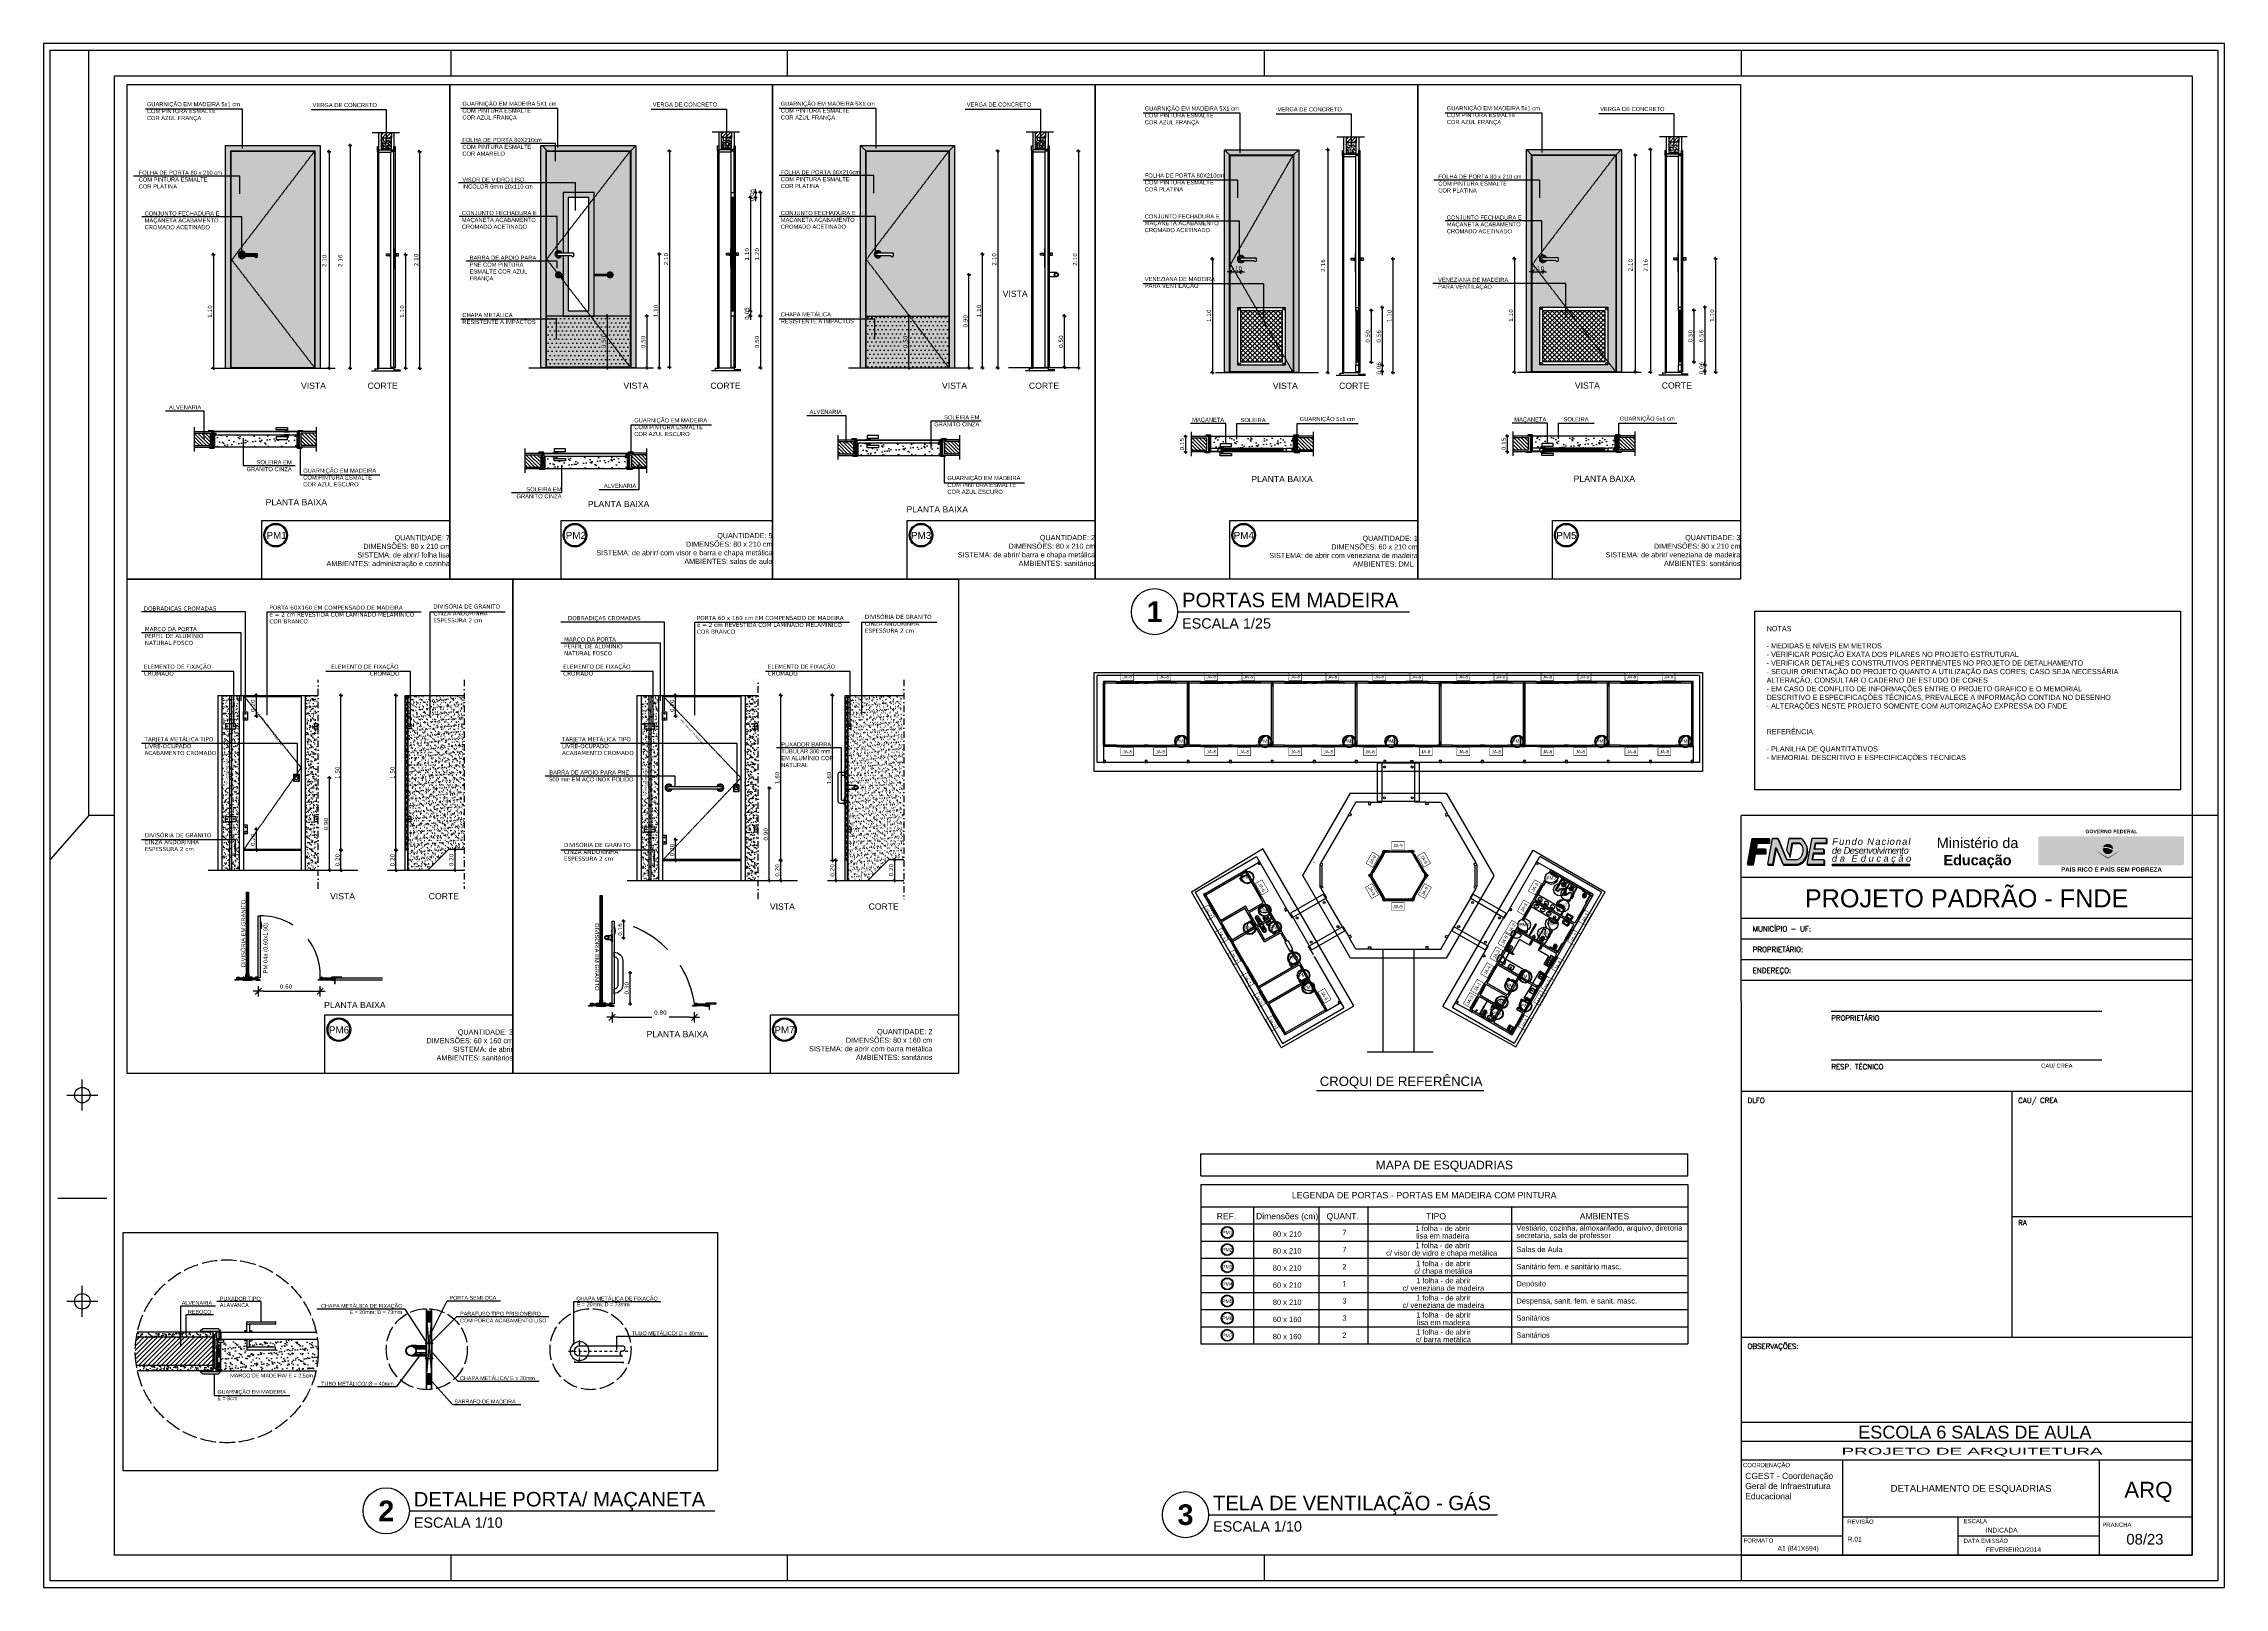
# Paper-space layout '6-ARQ-ESQ-GER0-08_R01' of a CAD drawing. Header units: inches. Extents: x -823 to 23, y -12 to 587.
# The model-space entities are those that its viewports show. They can reach past a viewport. Long polylines and large blocks are cut down to what shows.
import ezdxf
from ezdxf.enums import TextEntityAlignment as Align

# ---------------------------------------------------------------- set-up
doc = ezdxf.new("R2010")
doc.units = ezdxf.units.IN
doc.header["$LTSCALE"] = 100
doc.header["$MEASUREMENT"] = 0
for name, pattern in [('ACAD_ISO02W100', [15, 12, -3]), ('C5', [60, 50, -5, 0, -5]), ('CONTINU', [0]), ('HIDDEN', [9.525, 6.35, -3.175]), ('HIDDEN2', [0.1875, 0.125, -0.0625]), ('TRAÇO-2PTOS_P', [0.625, 0.25, -0.125, 0, -0.125, 0, -0.125]), ('TRAÇO-PTO_P', [0.5, 0.25, -0.125, 0, -0.125])]:
    doc.linetypes.add(name, pattern=pattern)
for name, color, linetype in [('01', 1, 'Continuous'), ('0_HATCH', 1, 'Continuous'), ('252', 252, 'Continuous'), ('A-01', 3, 'Continuous'), ('A-ALV', 6, 'Continuous'), ('A-BARRA', 2, 'Continuous'), ('A-CHAMADAS', 1, 'Continuous'), ('A-COTAS', 1, 'Continuous'), ('A-DIM', 1, 'Continuous'), ('A-ESQ', 1, 'Continuous'), ('A-H', 1, 'Continuous'), ('A-HACH', 7, 'Continuous'), ('A-PARED', 5, 'Continuous'), ('A-PAREDE', 5, 'Continuous'), ('A-PERFIL', 3, 'Continuous'), ('A-PORTA', 3, 'Continuous'), ('A-REV', 2, 'Continuous'), ('A-SOLEIRA', 1, 'Continuous'), ('A-TEXTO', 3, 'Continuous'), ('A-WC', 1, 'Continuous'), ('AR-MP-ESQ', 151, 'Continuous'), ('AR-TXT', 1, 'Continuous'), ('ARQ-ALV-CORTE', 5, 'Continuous'), ('ARQ-ALV-PROJEÇÃO', 252, 'Continuous'), ('ARQ-ALV-VISTA1', 2, 'Continuous'), ('ARQ-CTA-1_010', 1, 'C5'), ('ARQ-CTA-1_025', 1, 'Continuous'), ('ARQ-DIV-CORTE', 3, 'Continuous'), ('ARQ-DIV-VISTA', 1, 'Continuous'), ('ARQ-HTC', 9, 'Continuous'), ('ARQ-PIS-VISTA', 3, 'Continuous'), ('ARQ-SMB-1_025', 1, 'Continuous'), ('ARQ-SMB-1_100', 1, 'Continuous'), ('ARQ-SMB-1_250', 1, 'Continuous'), ('ARQ-TXT-1_010', 2, 'Continuous'), ('ARQ-TXT-1_025', 2, 'Continuous'), ('ARQ-TXT-1_075', 2, 'Continuous'), ('ARQ-TXT-1_100', 2, 'Continuous'), ('ARQ-TXT-1_200', 6, 'Continuous'), ('ARQ_CORTE2', 1, 'Continuous'), ('ARQ_ESQUADRIA', 2, 'Continuous'), ('BL-CRM-03', 6, 'Continuous'), ('BL-PRA-01', 1, 'Continuous'), ('cor', 7, 'Continuous'), ('PAREDE2', 140, 'Continuous'), ('PRA', 1, 'Continuous'), ('PRES-LAYOUT', 10, 'TRAÇO-2PTOS_P'), ('TEXTO', 3, 'Continuous')]:
    doc.layers.add(name, color=color, linetype=linetype)
doc.layers.add('HAT', color=8, linetype='Continuous', lineweight=15)
doc.layers.add('REV-FNDE', color=1, linetype='Continuous', lineweight=30)
doc.layers.add('VP', color=9, linetype='Continuous', plot=False)
doc.layers.get('VP').off()
doc.styles.add('50', font='arial.ttf', dxfattribs={"height": 0.08})
doc.styles.add('A16', font='arial.ttf', dxfattribs={"height": 0.16})
doc.styles.add('A16-E50', font='arial.ttf', dxfattribs={"height": 0.08})
doc.styles.add('A20', font='arial.ttf', dxfattribs={"height": 0.2})
doc.styles.add('A26', font='arial.ttf', dxfattribs={"height": 0.26})
doc.styles.add('A36', font='arial.ttf', dxfattribs={"height": 0.36})
doc.styles.add('A40', font='arial.ttf', dxfattribs={"width": 1.1, "height": 0.4})
doc.styles.add('A60', font='arial.ttf', dxfattribs={"height": 0.6})
doc.styles.add('CastleT', font='')
doc.styles.add('ESC-50-A20', font='arial.ttf', dxfattribs={"height": 0.1})
doc.styles.add('FNDE', font='arial.ttf', dxfattribs={"height": 4.5})
doc.styles.add('FNDE Texto Cota 0025', font='verdana.ttf', dxfattribs={"height": 0.04})
doc.styles.add('R80', font='SIMPLEX.SHX', dxfattribs={"height": 0.2})
doc.styles.get("Standard").update_dxf_attribs({"font": 'arial.ttf'})
doc.styles.add('STYLE1', font='arial.ttf', dxfattribs={"height": 0.2})
doc.styles.add('TAG ESCALA', font='arial.ttf', dxfattribs={"height": 2.5})
doc.styles.add('TAG NUMERO', font='arialbd.ttf', dxfattribs={"height": 5})
doc.styles.add('TAG TITULO', font='arial.ttf', dxfattribs={"height": 3.5})
doc.styles.get('CastleT').set_extended_font_data('CastleT')
doc.dimstyles.new('FNDE 1-0020', dxfattribs={"dimscale": 5, "dimtxt": 0.036, "dimasz": 0.01, "dimexe": 0.15, "dimexo": 0.15, "dimgap": 0.005, "dimtad": 1, "dimzin": 1, "dimdsep": 46, "dimtxsty": 'FNDE Texto Cota 0025', "dimblk": 'tic', "dimcen": 0.015, "dimdle": 0.15, "dimse1": 1, "dimse2": 1, "dimclrd": 251, "dimclre": 251, "dimclrt": 256, "dimaunit": 1, "dimadec": 3, "dimazin": 0, "dimtfac": 1, "dimtix": 1, "dimtmove": 2, "dimatfit": 3, "dimfxl": 0.15, "dimtvp": 1, "dimtolj": 1, "dimtzin": 0, "dimarcsym": 0})
doc.dimstyles.new('FNDE 1-0025', dxfattribs={"dimscale": 5, "dimtxt": 0.04, "dimasz": 0.0035, "dimexe": 0.15, "dimexo": 0.15, "dimgap": 0.0025, "dimtad": 1, "dimzin": 1, "dimdsep": 46, "dimtxsty": 'FNDE Texto Cota 0025', "dimblk": 'tic', "dimcen": 0.015, "dimdle": 0.15, "dimse1": 1, "dimse2": 1, "dimclrd": 251, "dimclre": 251, "dimclrt": 256, "dimaunit": 1, "dimadec": 3, "dimazin": 0, "dimtfac": 1, "dimtix": 1, "dimtmove": 2, "dimatfit": 3, "dimfxl": 0.15, "dimtvp": 1, "dimtolj": 1, "dimtzin": 0, "dimarcsym": 0})
pattern_1 = [(50, (51.42884, 175.935662), (0.035863009, -0.003137607), [0.00375, -0.04125]), (355, (51.42884, 175.935662), (-0.006937567, 0.037609607), [0.003, -0.033]), (100.4514, (51.43183, 175.9354), (0.028925469, 0.034471977), [0.00318701, -0.035057106]), (46.1842, (51.42884, 175.94566), (0.053362052, -0.00827595), [0.005625, -0.061875]), (96.6356, (51.43329, 175.94497), (0.046733135, 0.048705894), [0.004780514, -0.05258565]), (351.1842, (51.42884, 175.94566), (0.046733097, 0.04870593), [0.0045, -0.0495]), (21, (51.43384, 175.943162), (0.0298453526, -0.0201309445), [0.00375, -0.04125]), (326, (51.43384, 175.943162), (0.012165767, 0.036257502), [0.003, -0.033]), (71.4514, (51.436328, 175.941484), (0.042011131, 0.016126525), [0.00318701, -0.035057106]), (37.5, (51.42884, 175.935662), (0.0006079928, 0.0166446927), [0, -0.0326, 0, -0.0335, 0, -0.033125]), (7.5, (51.42884, 175.935662), (0.013153477, 0.0197205856), [0, -0.0191, 0, -0.03185, 0, -0.012625]), (327.5, (51.41769, 175.935662), (0.0266911218, -0.0011277436), [0, -0.0125, 0, -0.039, 0, -0.05175]), (317.5, (51.41269, 175.935662), (0.0291593085, 0.005005249), [0, -0.01625, 0, -0.0259, 0, -0.03675])]
pattern_2 = [(50, (54.47415, 175.935662), (0.035863009, -0.003137607), [0.00375, -0.04125]), (355, (54.47415, 175.935662), (-0.006937567, 0.037609607), [0.003, -0.033]), (100.4514, (54.47714, 175.9354), (0.028925469, 0.034471977), [0.00318701, -0.035057106]), (46.1842, (54.47415, 175.94566), (0.053362052, -0.00827595), [0.005625, -0.061875]), (96.6356, (54.4786, 175.94497), (0.046733135, 0.048705894), [0.004780514, -0.05258565]), (351.1842, (54.47415, 175.94566), (0.046733097, 0.04870593), [0.0045, -0.0495]), (21, (54.47915, 175.943162), (0.0298453526, -0.0201309445), [0.00375, -0.04125]), (326, (54.47915, 175.943162), (0.012165767, 0.036257502), [0.003, -0.033]), (71.4514, (54.481638, 175.941484), (0.042011131, 0.016126525), [0.00318701, -0.035057106]), (37.5, (54.474151, 175.935662), (0.0006079928, 0.0166446927), [0, -0.0326, 0, -0.0335, 0, -0.033125]), (7.5, (54.47415, 175.935662), (0.013153477, 0.0197205856), [0, -0.0191, 0, -0.03185, 0, -0.012625]), (327.5, (54.463, 175.935662), (0.0266911218, -0.0011277436), [0, -0.0125, 0, -0.039, 0, -0.05175]), (317.5, (54.458, 175.935662), (0.0291593085, 0.005005249), [0, -0.01625, 0, -0.0259, 0, -0.03675])]
pattern_3 = [(50, (48.129998, 175.930662), (0.035863009, -0.003137607), [0.00375, -0.04125]), (355, (48.129998, 175.930662), (-0.006937567, 0.037609607), [0.003, -0.033]), (100.4514, (48.132987, 175.9304), (0.028925469, 0.034471977), [0.00318701, -0.035057106]), (46.1842, (48.13, 175.94066), (0.053362052, -0.00827595), [0.005625, -0.061875]), (96.6356, (48.134445, 175.93997), (0.046733135, 0.048705894), [0.004780514, -0.05258565]), (351.1842, (48.13, 175.94066), (0.046733097, 0.04870593), [0.0045, -0.0495]), (21, (48.134998, 175.938162), (0.0298453526, -0.0201309445), [0.00375, -0.04125]), (326, (48.134998, 175.938162), (0.012165767, 0.036257502), [0.003, -0.033]), (71.4514, (48.137485, 175.936484), (0.042011131, 0.016126525), [0.00318701, -0.035057106]), (37.5, (48.129998, 175.930662), (0.0006079928, 0.0166446927), [0, -0.0326, 0, -0.0335, 0, -0.033125]), (7.5, (48.129998, 175.930662), (0.013153477, 0.0197205856), [0, -0.0191, 0, -0.03185, 0, -0.012625]), (327.5, (48.118848, 175.930662), (0.0266911218, -0.0011277436), [0, -0.0125, 0, -0.039, 0, -0.05175]), (317.5, (48.113848, 175.930662), (0.0291593085, 0.005005249), [0, -0.01625, 0, -0.0259, 0, -0.03675])]
pattern_4 = [(50, (60.617354, 175.891886), (0.035863009, -0.003137607), [0.00375, -0.04125]), (355, (60.617354, 175.891886), (-0.006937567, 0.037609607), [0.003, -0.033]), (100.4514, (60.620343, 175.891624), (0.028925469, 0.034471977), [0.00318701, -0.035057106]), (46.1842, (60.617354, 175.901886), (0.053362052, -0.00827595), [0.005625, -0.061875]), (96.6356, (60.6218, 175.901196), (0.046733135, 0.048705894), [0.004780514, -0.05258565]), (351.1842, (60.617354, 175.901886), (0.046733097, 0.04870593), [0.0045, -0.0495]), (21, (60.622354, 175.899386), (0.0298453526, -0.0201309445), [0.00375, -0.04125]), (326, (60.622354, 175.899386), (0.012165767, 0.036257502), [0.003, -0.033]), (71.4514, (60.62484, 175.897708), (0.042011131, 0.016126525), [0.00318701, -0.035057106]), (37.5, (60.617354, 175.891886), (0.0006079928, 0.0166446927), [0, -0.0326, 0, -0.0335, 0, -0.033125]), (7.5, (60.617354, 175.891886), (0.013153477, 0.0197205856), [0, -0.0191, 0, -0.03185, 0, -0.012625]), (327.5, (60.606204, 175.891886), (0.0266911218, -0.0011277436), [0, -0.0125, 0, -0.039, 0, -0.05175]), (317.5, (60.601204, 175.891886), (0.0291593085, 0.005005249), [0, -0.01625, 0, -0.0259, 0, -0.03675])]
pattern_5 = [(50, (57.488163, 175.88913), (0.035863009, -0.003137607), [0.00375, -0.04125]), (355, (57.488163, 175.88913), (-0.006937567, 0.037609607), [0.003, -0.033]), (100.4514, (57.49115, 175.888868), (0.028925469, 0.034471977), [0.00318701, -0.035057106]), (46.1842, (57.488163, 175.89913), (0.053362052, -0.00827595), [0.005625, -0.061875]), (96.6356, (57.49261, 175.89844), (0.046733135, 0.048705894), [0.004780514, -0.05258565]), (351.1842, (57.48816, 175.89913), (0.046733097, 0.04870593), [0.0045, -0.0495]), (21, (57.493163, 175.89663), (0.0298453526, -0.0201309445), [0.00375, -0.04125]), (326, (57.493163, 175.89663), (0.012165767, 0.036257502), [0.003, -0.033]), (71.4514, (57.49565, 175.89495), (0.042011131, 0.016126525), [0.00318701, -0.035057106]), (37.5, (57.488163, 175.889129), (0.0006079928, 0.0166446927), [0, -0.0326, 0, -0.0335, 0, -0.033125]), (7.5, (57.488163, 175.88913), (0.013153477, 0.0197205856), [0, -0.0191, 0, -0.03185, 0, -0.012625]), (327.5, (57.477013, 175.889129), (0.0266911218, -0.0011277436), [0, -0.0125, 0, -0.039, 0, -0.05175]), (317.5, (57.472013, 175.88913), (0.0291593085, 0.005005249), [0, -0.01625, 0, -0.0259, 0, -0.03675])]
pattern_6 = [(315, (117.791494, 79.080583), (0.00898026, 0.00898026), []), (315, (117.797844, 79.080583), (0.00898026, 0.00898026), [])]
pattern_7 = [(315, (121.222409, 78.828348), (0.00898026, 0.00898026), []), (315, (121.228759, 78.828348), (0.00898026, 0.00898026), [])]

# ---------------------------------------------------------------- blocks, each defined once
blk = doc.blocks.new('FNDE')
blk.add_hatch(color=30).paths.add_polyline_path([(32.94, 0.01), (32.94, -0.57), (62.84, -0.57), (62.84, 0.01)])
at = {"layer": 'BL-CRM-03'}
blk.add_hatch(color=170, dxfattribs=at).paths.add_polyline_path([(3.19, 5.92), (3.63, 8.34), (8.4, 8.34), (8.4, 10.02), (1.85, 10.02), (0, 0), (2.1, 0), (2.88, 4.23), (6.97, 4.23), (6.97, 5.92)])
h = blk.add_hatch(color=170, dxfattribs=at)
h.paths.add_polyline_path([(1.85, 10.02), (0, 0), (2.1, 0), (2.88, 4.23), (6.97, 4.23), (6.97, 5.92), (3.19, 5.92), (3.63, 8.34), (8.4, 8.34), (8.4, 10.02)], flags=17)
h.paths.add_polyline_path([(1.85, 10.02), (0, 0)], flags=0)
h.paths.add_polyline_path([(0, 0), (1.85, 10.02), (8.4, 10.02), (8.4, 8.34), (3.63, 8.34), (3.19, 5.92), (6.97, 5.92), (6.97, 4.23), (2.88, 4.23), (2.1, 0)], flags=17)
h = blk.add_hatch(color=170, dxfattribs=at)
h.paths.add_polyline_path([(1.85, 10.02), (0, 0), (2.1, 0), (2.88, 4.23), (6.97, 4.23), (6.97, 5.92), (3.19, 5.92), (3.63, 8.34), (8.4, 8.34), (8.4, 10.02)], flags=17)
h.paths.add_polyline_path([(1.85, 10.02), (0, 0)], flags=0)
h.paths.add_polyline_path([(0, 0), (1.85, 10.02), (8.4, 10.02), (8.4, 8.34), (3.63, 8.34), (3.19, 5.92), (6.97, 5.92), (6.97, 4.23), (2.88, 4.23), (2.1, 0)], flags=17)
h = blk.add_hatch(color=170, dxfattribs=at)
h.paths.add_polyline_path([(1.85, 10.02), (0, 0), (2.1, 0), (2.88, 4.23), (6.97, 4.23), (6.97, 5.92), (3.19, 5.92), (3.63, 8.34), (8.4, 8.34), (8.4, 10.02)], flags=17)
h.paths.add_polyline_path([(1.85, 10.02), (0, 0)], flags=0)
h.paths.add_polyline_path([(0, 0), (1.85, 10.02), (8.4, 10.02), (8.4, 8.34), (3.63, 8.34), (3.19, 5.92), (6.97, 5.92), (6.97, 4.23), (2.88, 4.23), (2.1, 0)], flags=17)
h = blk.add_hatch(color=170, dxfattribs=at)
h.paths.add_polyline_path([(1.85, 10.02), (0, 0), (2.1, 0), (2.88, 4.23), (6.97, 4.23), (6.97, 5.92), (3.19, 5.92), (3.63, 8.34), (8.4, 8.34), (8.4, 10.02)], flags=17)
h.paths.add_polyline_path([(1.85, 10.02), (0, 0)], flags=0)
h.paths.add_polyline_path([(0, 0), (1.85, 10.02), (8.4, 10.02), (8.4, 8.34), (3.63, 8.34), (3.19, 5.92), (6.97, 5.92), (6.97, 4.23), (2.88, 4.23), (2.1, 0)], flags=17)
h = blk.add_hatch(color=7, dxfattribs=at)
h.paths.add_polyline_path([(8.58, 7.99), (8.58, 9.68), (8.4, 9.68), (8.4, 8.34), (3.63, 8.34), (3.19, 5.92), (3.43, 5.92), (3.81, 7.99)])
h.paths.add_polyline_path([(2.88, 4.23), (2.1, 0), (0.24, 0), (0.18, -0.35), (2.28, -0.35), (3.06, 3.89), (7.15, 3.89), (7.15, 5.57), (6.97, 5.57), (6.97, 4.23)])
h = blk.add_hatch(color=170, dxfattribs=at)
h.paths.add_polyline_path([(11.84, 10.02), (9.64, 10.02), (7.79, 0), (9.89, 0), (11.08, 6.48), (11.25, 6.08), (11.26, 6.13), (13.83, 0), (19.53, 0, 0.279763), (23.06, 4.02, 0.314697), (20.79, 10.02), (16.02, 10.02), (15.21, 5.65), (16.43, 2.97), (17.42, 8.34), (20.21, 8.34, -0.285658), (21.4, 4.38, -0.266372), (19.24, 1.69), (15.32, 1.69)])
h.paths.add_polyline_path([(23.09, 0), (29.79, 0), (29.79, 1.69), (25.12, 1.69), (25.63, 4.43), (29.67, 4.43), (29.67, 5.9), (25.9, 5.9), (26.35, 8.34), (30.72, 8.34), (30.72, 10.02), (24.94, 10.02)])
h = blk.add_hatch(color=7, dxfattribs=at)
h.paths.add_polyline_path([(30.9, 7.99), (30.9, 9.68), (30.72, 9.68), (30.72, 8.34), (26.35, 8.34), (25.9, 5.9), (26.14, 5.9), (26.53, 7.99)])
h.paths.add_polyline_path([(29.85, 4.09), (29.85, 5.55), (29.67, 5.55), (29.67, 4.43), (25.63, 4.43), (25.12, 1.69), (25.36, 1.69), (25.81, 4.09)])
h.paths.add_polyline_path([(29.97, -0.35), (29.97, 1.34), (29.79, 1.34), (29.79, 0), (23.34, 0), (23.27, -0.35)])
h = blk.add_hatch(color=7, dxfattribs=at)
h.paths.add_polyline_path([(10.07, -0.35), (11.25, 6.08), (11.08, 6.48), (9.89, 0), (8.03, 0), (7.97, -0.35)])
h.paths.add_polyline_path([(19.7, -0.35, 0.279763), (23.23, 3.68, 0.192498), (22.69, 7.8, -0.174547), (23.06, 4.02, -0.279763), (19.53, 0), (13.83, 0), (13.97, -0.35)])
h.paths.add_polyline_path([(17.6, 7.99), (20.39, 7.99, -0.080504), (21.19, 7.02, 0.105578), (20.21, 8.34), (17.42, 8.34), (16.44, 3), (16.61, 2.63)])
at = {"color": 170}
for p, q in [((9.78, 10.02), (11.84, 10.02)), ((16.02, 10.02), (20.65, 10.02)), ((6.97, 5.92), (6.97, 4.23))]:
    blk.add_line(p, q, dxfattribs=at)
for points in [[(1.85, 10.02), (0, 0), (1.85, 10.02), (8.4, 10.02), (8.4, 8.34), (3.63, 8.34), (3.19, 5.92), (6.97, 5.92), (6.97, 4.23), (2.88, 4.23), (2.1, 0), (0, 0)], [(15.36, 1.69), (12.01, 9.68), (11.98, 9.68)]]:
    blk.add_lwpolyline(points, dxfattribs=at)
at = {"color": 7}
for points in [[(8.4, 9.68), (8.58, 9.68), (8.58, 7.99), (3.81, 7.99), (3.43, 5.92)], [(26.14, 5.9), (26.53, 7.99), (30.9, 7.99), (30.9, 9.68), (30.72, 9.68)], [(6.97, 5.57), (7.15, 5.57), (7.15, 3.89), (3.06, 3.89), (2.28, -0.35), (0.18, -0.35), (0.24, 0)], [(23.34, 0), (23.27, -0.35), (29.97, -0.35), (29.97, 1.34), (29.79, 1.34)], [(25.36, 1.69), (25.81, 4.09), (29.85, 4.09), (29.85, 5.55), (29.67, 5.55)]]:
    blk.add_lwpolyline(points, dxfattribs=at)
at = {"color": 170}
blk.add_lwpolyline([(23.03, 3.94, 0.319097), (20.79, 10.02), (16.02, 10.02), (15.21, 5.65), (16.43, 2.97), (17.42, 8.34), (20.21, 8.34, -0.285658), (21.4, 4.38, -0.266372), (19.24, 1.69), (15.32, 1.69), (11.84, 10.02), (9.64, 10.02), (7.79, 0), (9.89, 0), (11.08, 6.48), (13.79, 0), (19.53, 0, 0.284541), (23.07, 4.11)], format="xyb", dxfattribs=at)
blk.add_lwpolyline([(30.72, 10.02), (24.94, 10.02), (23.09, 0), (29.79, 0), (29.79, 1.69), (25.12, 1.69), (25.63, 4.43), (29.67, 4.43), (29.67, 5.9), (25.9, 5.9), (26.35, 8.34), (30.72, 8.34)], close=True, dxfattribs=at)
at = {"color": 7}
for points in [[(8.03, 0), (7.97, -0.35), (10.07, -0.35), (11.26, 6.13), (13.97, -0.35), (19.7, -0.35, 0.284541), (23.25, 3.77)], [(16.44, 3), (16.61, 2.63), (17.6, 7.99), (20.39, 7.99, -0.080504), (21.19, 7.02)], [(23.21, 3.59, 0.196648), (22.69, 7.8, 0.196648)]]:
    blk.add_lwpolyline(points, format="xyb", dxfattribs=at)
at = {"color": 30}
blk.add_lwpolyline([(32.94, 0.01), (62.84, 0.01), (62.84, -0.57), (32.94, -0.57)], close=True, dxfattribs=at)
at = {"color": 7, "char_height": 2.6, "width": 43.2283, "attachment_point": 1, "style": 'FNDE'}
for s, insert in [('{\\fArial|b0|i1|c238|p34;\\T1.2;Fundo Nacional\\fArial|b0|i0|c238|p34;\\T1; }', (32.88, 10.11)), ('{\\fArial|b0|i1|c0|p34;\\T0.9;de Desenvolvimento}', (32.77, 6.66)), ('{\\fArial|b0|i1|c238|p34;\\T1.5;da Educaçăo\\T1.4; }', (32.77, 3.57))]:
    blk.add_mtext(s, dxfattribs=dict(at, insert=insert))
blk = doc.blocks.new('CARIMBO')
at = {"true_color": 0x124700}
blk.add_hatch(color=88, dxfattribs=at).paths.add_polyline_path([(751.272, 738.356), (751.27, 738.362), (750.845, 738.107), (750.42, 738.362), (750.418, 738.356), (750.845, 738.078)])
at = {"layer": 'cor'}
h = blk.add_hatch(color=88, dxfattribs=at)
h.set_gradient(color1=(18, 71, 0), color2=(43, 173, 0), rotation=45, tint=1)
h.paths.add_polyline_path([(748.961, 738.406, 0.866951), (748.878, 738.938), (748.198, 738.938, 0.414214), (748.14, 738.881), (748.14, 737.878, 0.414214), (748.198, 737.821), (748.885, 737.821, 0.912014)])
h.paths.add_polyline_path([(748.736, 738.099), (748.507, 738.099), (748.507, 738.259), (748.736, 738.259, -1)], flags=16)
h.paths.add_polyline_path([(748.707, 738.499), (748.507, 738.499), (748.507, 738.66), (748.707, 738.66, -1)], flags=16)
at = {"layer": 'cor', "true_color": 0xf7d426}
h = blk.add_hatch(color=40, dxfattribs=at)
h.paths.add_polyline_path([(753.264, 738.199, 0.414214), (753.321, 738.142), (753.741, 738.142, -0.414214), (753.798, 738.084), (753.798, 738.881, 0.414214), (753.741, 738.938), (753.206, 738.938, -0.414214), (753.264, 738.881)])
h.paths.add_polyline_path([(752.897, 738.881, -0.414214), (752.954, 738.938), (752.777, 738.938, -0.414214), (752.834, 738.881), (752.834, 737.878, -0.414214), (752.777, 737.821), (752.954, 737.821, -0.414214), (752.897, 737.878)])
h.paths.add_polyline_path([(750.032, 738.199), (750.23, 737.912), (750.42, 738.362), (750.272, 738.451), (750.52, 738.599), (750.648, 738.903, -0.301755), (750.7, 738.938), (749.8, 738.938, -0.047823), (749.972, 738.916, -0.713696)])
h.paths.add_polyline_path([(749.582, 738.402), (749.766, 738.402, 1), (749.766, 738.631), (749.582, 738.631)])
h.paths.add_polyline_path([(749.906, 737.821, -0.246669), (749.858, 737.846), (749.666, 738.125, 0.736091), (749.582, 738.099), (749.582, 737.878, -0.414214), (749.525, 737.821)])
h.paths.add_polyline_path([(748.736, 738.099, 1), (748.736, 738.259), (748.507, 738.259), (748.507, 738.099)])
h.paths.add_polyline_path([(748.507, 738.66), (748.507, 738.499), (748.707, 738.499, 1), (748.707, 738.66)])
h.paths.add_polyline_path([(750.694, 737.993, 0.301755), (750.641, 737.958), (750.598, 737.856, -0.301755), (750.546, 737.821), (751.144, 737.821, -0.301755), (751.091, 737.856), (751.048, 737.958, 0.301755), (750.995, 737.993)])
h.paths.add_polyline_path([(749.262, 738.938), (748.878, 738.938, -0.866951), (748.961, 738.406, -0.878048), (748.907, 737.821), (749.262, 737.821, -0.414214), (749.204, 737.878), (749.204, 738.881, -0.414214)])
at = {"layer": 'cor'}
h = blk.add_hatch(color=88, dxfattribs=at)
h.set_gradient(color1=(18, 71, 0), color2=(43, 173, 0), rotation=45, tint=1)
h.paths.add_polyline_path([(749.204, 737.878, 0.414214), (749.262, 737.821), (749.525, 737.821, 0.414214), (749.582, 737.878), (749.582, 738.099, -0.736091), (749.666, 738.125), (749.858, 737.846, 0.246669), (749.906, 737.821), (750.235, 737.821, -0.536387), (750.209, 737.861), (750.23, 737.912), (750.032, 738.199, 0.713696), (749.972, 738.916, 0.062724), (749.746, 738.938), (749.262, 738.938, 0.414214), (749.204, 738.881)])
h.paths.add_polyline_path([(749.582, 738.402), (749.582, 738.631), (749.766, 738.631, -1), (749.766, 738.402)], flags=16)
h = blk.add_hatch(color=88, dxfattribs=at)
h.set_gradient(color1=(18, 71, 0), color2=(43, 173, 0), rotation=45, tint=1)
h.paths.add_polyline_path([(750.641, 737.958, -0.301755), (750.694, 737.993), (750.995, 737.993, -0.301755), (751.048, 737.958), (751.091, 737.856, 0.301755), (751.144, 737.821), (751.454, 737.821, 0.536387), (751.481, 737.861), (751.27, 738.362), (750.845, 738.107), (750.42, 738.362), (750.209, 737.861, 0.536387), (750.235, 737.821), (750.546, 737.821, 0.301755), (750.598, 737.856)])
h.paths.add_polyline_path([(751.17, 738.599), (751.042, 738.903, 0.301755), (750.989, 738.938), (750.7, 738.938, 0.301755), (750.648, 738.903), (750.52, 738.599), (750.845, 738.794)])
h = blk.add_hatch(color=40, dxfattribs=at)
h.set_gradient(color1=(243, 175, 18), color2=(255, 127, 0), rotation=270, tint=1, name='HEMISPHERICAL')
h.paths.add_polyline_path([(751.418, 738.451), (750.845, 738.794), (750.272, 738.451), (750.845, 738.107)])
h.paths.add_polyline_path([(750.644, 738.451, -1), (751.045, 738.451, -1)], flags=16)
h = blk.add_hatch(color=171, dxfattribs=at)
h.set_gradient(color1=(102, 140, 255), color2=(10, 65, 153), rotation=270, tint=1, name='HEMISPHERICAL')
h.paths.add_polyline_path([(750.654, 738.512, -0.20647), (751.045, 738.434, 0.021018), (751.045, 738.451, 0.855475)])
h.paths.add_polyline_path([(751.038, 738.396, 0.224005), (750.646, 738.475, 0.030255), (750.644, 738.451, 0.871589)])
at = {"layer": 'cor', "true_color": 0xf4df43}
h = blk.add_hatch(color=53, dxfattribs=at)
edge = h.paths.add_edge_path()
edge.add_spline(control_points=[(751.598, 738.198), (751.619, 738.183), (751.693, 738.133), (751.828, 738.099), (751.957, 738.09), (752.039, 738.108), (752.052, 738.16), (752.009, 738.192), (751.931, 738.215), (751.785, 738.238), (751.603, 738.29), (751.445, 738.41), (751.417, 738.558), (751.427, 738.69), (751.487, 738.813), (751.584, 738.888), (751.642, 738.919), (751.72, 738.938)], knot_values=[0.065919, 0.065919, 0.065919, 0.065919, 0.132216, 0.300366, 0.426053, 0.481008, 0.522695, 0.580041, 0.634819, 0.765803, 0.969397, 1.125194, 1.241711, 1.336641, 1.472206, 1.56492, 1.65521, 1.65521, 1.65521, 1.65521], degree=3, periodic=0)
edge.add_line((751.72, 738.938), (750.989, 738.938))
edge.add_arc((750.989, 738.881), 0.0573, 22.83419, 90, ccw=False)
edge.add_line((751.042, 738.903), (751.17, 738.599))
edge.add_line((751.17, 738.599), (751.418, 738.451))
edge.add_line((751.418, 738.451), (751.27, 738.362))
edge.add_line((751.27, 738.362), (751.404, 738.042))
edge.add_line((751.404, 738.042), (751.52, 738.187))
edge.add_arc((751.565, 738.152), 0.0566, 53.72097, 142.03639, ccw=False)
edge = h.paths.add_edge_path()
edge.add_arc((752.525, 738.881), 0.0573, 90, 180, ccw=False)
edge.add_line((752.525, 738.938), (752.114, 738.938))
edge.add_arc((751.993, 738.308), 0.642, 51.05193, 79.14434, ccw=False)
edge.add_line((752.397, 738.807), (752.246, 738.597))
edge.add_arc((752.2, 738.631), 0.0573, 236.57868, 324.34013, ccw=False)
edge.add_spline(control_points=[(752.168, 738.583), (752.133, 738.606), (752.038, 738.649), (751.912, 738.667), (751.79, 738.658), (751.804, 738.581), (751.924, 738.541), (752.119, 738.514), (752.373, 738.416), (752.445, 738.175), (752.378, 737.949), (752.255, 737.865), (752.117, 737.821)], knot_values=[0.044554, 0.044554, 0.044554, 0.044554, 0.150842, 0.328725, 0.389861, 0.448625, 0.477745, 0.709396, 0.965606, 1.159666, 1.316654, 1.549437, 1.549437, 1.549437, 1.549437], degree=3, periodic=0)
edge.add_line((752.117, 737.821), (752.525, 737.821))
edge.add_arc((752.525, 737.878), 0.0573, 180, 270, ccw=False)
edge.add_line((752.467, 737.878), (752.467, 738.881))
edge = h.paths.add_edge_path()
edge.add_spline(control_points=[(751.738, 737.821), (751.655, 737.834), (751.568, 737.86), (751.491, 737.898), (751.456, 737.92)], knot_values=[0.075756, 0.075756, 0.075756, 0.075756, 0.2593, 0.320309, 0.320309, 0.320309, 0.320309], degree=3, periodic=0)
edge.add_line((751.456, 737.92), (751.481, 737.861))
edge.add_arc((751.454, 737.849), 0.0286, -90, 22.83419, ccw=False)
edge.add_line((751.454, 737.821), (751.738, 737.821))
at = {"layer": 'cor'}
h = blk.add_hatch(color=88, dxfattribs=at)
h.set_gradient(color1=(18, 71, 0), color2=(43, 173, 0), rotation=45, tint=1)
edge = h.paths.add_edge_path()
edge.add_spline(control_points=[(752.117, 737.821), (752.255, 737.865), (752.378, 737.949), (752.445, 738.175), (752.373, 738.416), (752.119, 738.514), (751.924, 738.541), (751.804, 738.581), (751.79, 738.658), (751.912, 738.667), (752.038, 738.649), (752.133, 738.606), (752.168, 738.583)], knot_values=[0.044554, 0.044554, 0.044554, 0.044554, 0.277337, 0.434326, 0.628385, 0.884595, 1.116246, 1.145366, 1.20413, 1.265267, 1.443149, 1.549437, 1.549437, 1.549437, 1.549437], degree=3, periodic=0)
edge.add_arc((752.2, 738.631), 0.0573, 236.57868, 324.34013)
edge.add_line((752.246, 738.597), (752.397, 738.807))
edge.add_arc((751.993, 738.308), 0.642, 51.05193, 79.14434)
edge.add_line((752.114, 738.938), (751.72, 738.938))
edge.add_spline(control_points=[(751.72, 738.938), (751.642, 738.919), (751.584, 738.888), (751.487, 738.813), (751.427, 738.69), (751.417, 738.558), (751.445, 738.41), (751.603, 738.29), (751.785, 738.238), (751.931, 738.215), (752.009, 738.192), (752.052, 738.16), (752.039, 738.108), (751.957, 738.09), (751.828, 738.099), (751.693, 738.133), (751.619, 738.183), (751.598, 738.198)], knot_values=[0.065919, 0.065919, 0.065919, 0.065919, 0.15621, 0.248924, 0.384488, 0.479419, 0.595936, 0.751732, 0.955327, 1.08631, 1.141089, 1.198434, 1.240121, 1.295076, 1.420763, 1.588913, 1.65521, 1.65521, 1.65521, 1.65521], degree=3, periodic=0)
edge.add_arc((751.565, 738.152), 0.0566, 53.72097, 142.03639)
edge.add_line((751.52, 738.187), (751.404, 738.042))
edge.add_line((751.404, 738.042), (751.456, 737.92))
edge.add_spline(control_points=[(751.456, 737.92), (751.491, 737.898), (751.568, 737.86), (751.655, 737.834), (751.738, 737.821)], knot_values=[0.075756, 0.075756, 0.075756, 0.075756, 0.136765, 0.320309, 0.320309, 0.320309, 0.320309], degree=3, periodic=0)
edge.add_line((751.738, 737.821), (752.117, 737.821))
h = blk.add_hatch(color=88, dxfattribs=at)
h.set_gradient(color1=(18, 71, 0), color2=(43, 173, 0), rotation=45, tint=1)
h.paths.add_polyline_path([(752.834, 738.881, 0.414214), (752.777, 738.938), (752.525, 738.938, 0.414214), (752.467, 738.881), (752.467, 737.878, 0.414214), (752.525, 737.821), (752.777, 737.821, 0.414214), (752.834, 737.878)])
h = blk.add_hatch(color=88, dxfattribs=at)
h.set_gradient(color1=(18, 71, 0), color2=(43, 173, 0), rotation=45, tint=1)
h.paths.add_polyline_path([(753.264, 738.881, 0.414214), (753.206, 738.938), (752.954, 738.938, 0.414214), (752.897, 738.881), (752.897, 737.878, 0.414214), (752.954, 737.821), (753.741, 737.821, 0.414214), (753.798, 737.878), (753.798, 738.084, 0.414214), (753.741, 738.142), (753.321, 738.142, -0.414214), (753.264, 738.199)])
at = {"layer": 'PRA', "color": 2}
for p, q in [((754.113, 739.748), (736.613, 739.748)), ((736.613, 732.548), (736.613, 739.748)), ((754.113, 737.348), (736.613, 737.348)), ((754.113, 737.348), (736.613, 737.348)), ((754.113, 735.748), (736.613, 735.748)), ((754.113, 734.948), (736.613, 734.948)), ((754.113, 734.148), (736.613, 734.148)), ((754.113, 733.348), (736.613, 733.348)), ((736.613, 732.548), (736.613, 711.048)), ((750.613, 732.141), (740.113, 732.141)), ((750.613, 730.25), (740.113, 730.25)), ((754.113, 729.045), (736.613, 729.045)), ((747.113, 729.045), (747.113, 719.489)), ((747.113, 724.195), (754.113, 724.195)), ((754.113, 719.489), (736.613, 719.489)), ((736.613, 715.472), (754.113, 715.472)), ((736.613, 714.752), (754.113, 714.752)), ((740.56, 711.048), (740.56, 714.752)), ((750.512, 711.048), (750.512, 714.752)), ((754.113, 712.53), (740.56, 712.53)), ((745.03, 711.048), (745.03, 712.53)), ((740.56, 711.789), (736.613, 711.789)), ((750.512, 711.789), (745.03, 711.789))]:
    blk.add_line(p, q, dxfattribs=at)
at = {"layer": 'PRA', "color": 4}
blk.add_lwpolyline([(736.613, 711.048), (754.113, 711.048), (754.113, 716.192), (736.613, 716.192)], close=True, dxfattribs=at)
at = {"layer": 'PRA', "color": 7, "xscale": 0.1000000000000227, "yscale": 0.1000000000000227, "zscale": 0.1000000000000227}
blk.add_blockref('FNDE', (736.86, 737.857), dxfattribs=at)
at = {"color": 7, "width": 5.57669, "attachment_point": 1, "style": '50'}
for s, insert, char_height in [('\\pi1.7847;{\\fArial|b1|i0|c0|p34;GOVERNO FEDERAL}', (748.186, 739.2), 0.14321), ('\\pi0.84331;{\\fArial|b1|i0|c0|p34;PAÍS RICO É PAÍS SEM POBREZA}', (748.186, 737.744), 0.17185)]:
    blk.add_mtext(s, dxfattribs=dict(at, insert=insert, char_height=char_height))
at = {"layer": 'PRA', "color": 4, "style": 'A36'}
blk.add_text('PROJETO PADRÃO - FNDE', height=0.7, dxfattribs=at).set_placement((745.363, 736.186), align=Align.CENTER)
at = {"layer": 'PRA', "color": 2, "style": 'R80'}
for s, p in [('MUNICÍPIO - UF:', (737.067, 735.349)), ('PROPRIETÁRIO:', (737.067, 734.55)), ('ENDEREÇO:', (737.067, 733.735))]:
    blk.add_text(s, height=0.2, dxfattribs=at).set_placement(p, align=Align.MIDDLE_LEFT)
for s, p in [('PROPRIETÁRIO', (740.113, 731.991)), ('RESP. TÉCNICO', (740.113, 730.1)), ('DLFO', (736.863, 728.795)), ('CAU/ CREA', (747.363, 728.795)), ('OBSERVAÇÕES:', (736.863, 719.253))]:
    blk.add_text(s, height=0.2, dxfattribs=at).set_placement(p, align=Align.TOP_LEFT)
at = {"layer": 'PRA', "color": 3}
blk.add_text('CAU/ CREA ', height=0.16, dxfattribs=at).set_placement((748.256, 729.96))
at = {"layer": 'PRA', "color": 2}
for s, height, style, p in [('RA', 0.2, 'R80', (747.362, 723.847)), ('COORDENAÇÃO', 0.16459, 'A16', (736.686, 714.463)), ('REVISÃO', 0.1646, 'A16', (740.735, 712.265)), ('ESCALA', 0.1646, 'A16', (745.249, 712.289)), ('FORMATO', 0.1646, 'A16', (736.711, 711.538)), ('DATA EMISSÃO', 0.16459, 'A16', (745.249, 711.523)), ('PRANCHA', 0.1646, 'A16', (750.63, 712.146))]:
    blk.add_text(s, height=height, dxfattribs=dict(at, style=style)).set_placement(p)
at = {"layer": 'PRA', "color": 2, "insert": (743.534, 738.885), "char_height": 0.4, "width": 4.44244, "attachment_point": 1, "style": 'FNDE'}
blk.add_mtext('\\pi0.66992;{\\fArial|b0|i0|c238|p34;Ministério} da{\\fArial|b0|i0|c238|p34; \\P\\pi0.93159;\\fArial|b1|i0|c238|p34;Educação}', dxfattribs=at)
at = {"layer": 'PRA', "color": 4, "insert": (740.966, 716.073), "char_height": 0.5, "width": 59.71034, "attachment_point": 1, "style": 'A36'}
blk.add_mtext(' ESCOLA 6 SALAS DE AULA', dxfattribs=at)
at = {"layer": 'PRA', "color": 3, "insert": (736.774, 714.243), "char_height": 0.23622, "width": 36.26422, "attachment_point": 1, "style": 'A20'}
blk.add_mtext('{\\fArial|b0|i0|c238|p34;CGEST - }C{\\fArial|b0|i0|c238|p34;oordenação }\\PG{\\fArial|b0|i0|c238|p34;eral de }I{\\fArial|b0|i0|c238|p34;nfraestrutura} \\PEducacional', dxfattribs=at)
at = {"layer": 'PRA', "color": 3, "style": 'A20'}
for tag, p, height in [('MUNICIPIO', (741.236, 735.253), 0.2), ('ENDEREÇO', (741.236, 733.745), 0.2), ('R-01', (740.748, 711.905), 0.185), ('R-02', (740.748, 711.548), 0.185), ('ESCALA', (746.105, 711.926), 0.185), ('DESENHO', (738.029, 711.221), 0.185), ('R-03', (740.748, 711.207), 0.185), ('DATA', (746.109, 711.169), 0.185)]:
    blk.add_attdef(tag, p, '', height=height, dxfattribs=at)
at = {"layer": 'PRA', "color": 4, "style": 'A26'}
for tag, p in [('DESCRIÇÃO-1', (745.536, 714.272)), ('DESCRIÇÃO-2', (745.536, 713.641)), ('DESCRIÇÃO-3', (745.536, 713.034))]:
    blk.add_attdef(tag, text='', height=0.267, dxfattribs=at).set_placement(p, align=Align.MIDDLE_CENTER)
at = {"layer": 'PRA', "color": 6}
for tag, height, style, p in [('ARQ', 0.617, 'A60', (752.415, 713.587)), ('00/00', 0.411, 'A40', (752.28, 711.667))]:
    blk.add_attdef(tag, text='', height=height, dxfattribs=dict(at, style=style)).set_placement(p, align=Align.MIDDLE_CENTER)
blk = doc.blocks.new('TituloDesenho')
at = {"color": 251}
blk.add_circle((0, 0), 0.5, dxfattribs=at)
at = {"style": 'CastleT'}
for tag, p in [('TÍTULO', (0.596, 0.097)), ('ESCALA', (0.596, -0.365))]:
    blk.add_attdef(tag, p, '', height=0.3, dxfattribs=at)
blk.add_attdef('N', text='', height=0.425, dxfattribs=at).set_placement((0, 0), align=Align.MIDDLE_CENTER)
blk = doc.blocks.new('A1')
at = {"color": 7}
for p, q in [((-0.816, 0.287), (-0.816, 0.584)), ((-0.816, 0.287), (-0.831, 0.26987)), ((-0.8245, 0.1785), (-0.8125, 0.1785)), ((-0.8185, 0.1725), (-0.8185, 0.1845)), ((-0.828, 0.1385), (-0.809, 0.1385)), ((-0.8185, 0.0925), (-0.8185, 0.1045)), ((-0.8245, 0.0985), (-0.8125, 0.0985))]:
    blk.add_line(p, q, dxfattribs=at)
at = {"color": 6}
for p, q in [((-0.6755, 0.584), (-0.6755, 0.574)), ((-0.545, 0.584), (-0.545, 0.574)), ((-0.36, 0.584), (-0.36, 0.574)), ((-0.175, 0.584), (-0.175, 0.574)), ((-0.806, 0.287), (-0.816, 0.287)), ((0.01, 0.287), (0, 0.287)), ((-0.6755, 0), (-0.6755, -0.01)), ((-0.545, 0), (-0.545, -0.01)), ((-0.36, 0), (-0.36, -0.01)), ((-0.175, 0), (-0.175, -0.01))]:
    blk.add_line(p, q, dxfattribs=at)
at = {"color": 8}
blk.add_lwpolyline([(-0.8335, -0.0125), (0.0125, -0.0125), (0.0125, 0.5865), (-0.8335, 0.5865)], close=True, dxfattribs=at)
blk.add_lwpolyline([(-0.831, -0.01), (-0.831, 0.584), (0.01, 0.584), (0.01, -0.01)], close=True)
at = {"color": 6}
blk.add_lwpolyline([(-0.806, 0.574), (0, 0.574), (0, 0), (-0.806, 0)], close=True, dxfattribs=at)
at = {"color": 7}
for centre in [(-0.8185, 0.1785), (-0.8185, 0.0985)]:
    blk.add_circle(centre, 0.003, dxfattribs=at)
blk = doc.blocks.new('_DOT')
at = {"color": 0, "linetype": 'ByBlock'}
blk.add_line((-0.5, 0), (-1, 0), dxfattribs=at)
at = {"color": 0, "linetype": 'ByBlock', "const_width": 0.5}
blk.add_lwpolyline([(-0.25, 0, 1), (0.25, 0, 1)], format="xyb", close=True, dxfattribs=at)
blk = doc.blocks.new('tic')
at = {"color": 251}
for p, q in [((-1, 0), (1, 0)), ((0, -1), (0, 1))]:
    blk.add_line(p, q, dxfattribs=at)
blk.add_line((-0.6, -0.6), (0.6, 0.6))
blk = doc.blocks.new('*D36')
at = {"layer": 'ARQ-CTA-1_025', "color": 251, "lineweight": -2}
blk.add_line((121.9836, 87.0808), (121.9836, 85.0208), dxfattribs=at)
at = {"layer": 'DEFPOINTS', "color": 0}
for p in [(121.4896, 87.0983), (121.4896, 85.0033), (121.9836, 85.0033)]:
    blk.add_point(p, dxfattribs=at)
at = {"layer": 'ARQ-CTA-1_025', "color": 251, "lineweight": -2, "xscale": 0.0175, "yscale": 0.0175, "zscale": 0.0175}
for p, rotation in [((121.9836, 87.0983), 90), ((121.9836, 85.0033), 270)]:
    blk.add_blockref('tic', p, dxfattribs=dict(at, rotation=rotation))
at = {"layer": 'ARQ-CTA-1_025', "insert": (121.9502, 86.0508), "char_height": 0.04, "attachment_point": 5, "rotation": 90, "style": 'FNDE Texto Cota 0025'}
blk.add_mtext('\\A1;2.10', dxfattribs=at)
blk = doc.blocks.new('*D37')
at = {"layer": 'ARQ-CTA-1_025', "color": 251, "lineweight": -2}
blk.add_line((121.8844, 86.0808), (121.8844, 85.0158), dxfattribs=at)
at = {"layer": 'DEFPOINTS', "color": 0}
for p in [(120.7946, 86.0983), (121.5446, 84.9983), (121.8844, 84.9983)]:
    blk.add_point(p, dxfattribs=at)
at = {"layer": 'ARQ-CTA-1_025', "color": 251, "lineweight": -2, "xscale": 0.0175, "yscale": 0.0175, "zscale": 0.0175}
for p, rotation in [((121.8844, 86.0983), 90), ((121.8844, 84.9983), 270)]:
    blk.add_blockref('tic', p, dxfattribs=dict(at, rotation=rotation))
at = {"layer": 'ARQ-CTA-1_025', "insert": (121.8511, 85.5483), "char_height": 0.04, "attachment_point": 5, "rotation": 90, "style": 'FNDE Texto Cota 0025'}
blk.add_mtext('\\A1;1.10', dxfattribs=at)
blk = doc.blocks.new('*D38')
at = {"layer": 'ARQ-CTA-1_025', "color": 251, "lineweight": -2}
blk.add_line((121.7635, 85.4808), (121.7635, 85.0158), dxfattribs=at)
at = {"layer": 'DEFPOINTS', "color": 0}
for p in [(121.6076, 85.4983), (121.6076, 84.9983), (121.7635, 84.9983)]:
    blk.add_point(p, dxfattribs=at)
at = {"layer": 'ARQ-CTA-1_025', "color": 251, "lineweight": -2, "xscale": 0.0175, "yscale": 0.0175, "zscale": 0.0175}
for p, rotation in [((121.7635, 85.4983), 90), ((121.7635, 84.9983), 270)]:
    blk.add_blockref('tic', p, dxfattribs=dict(at, rotation=rotation))
at = {"layer": 'ARQ-CTA-1_025', "insert": (121.7302, 85.2483), "char_height": 0.04, "attachment_point": 5, "rotation": 90, "style": 'FNDE Texto Cota 0025'}
blk.add_mtext('\\A1;0.50', dxfattribs=at)
blk = doc.blocks.new('gf')
at = {"layer": 'ARQ_ESQUADRIA'}
blk.add_lwpolyline([(96.2233, 35.8294), (96.2233, 35.7164), (96.1983, 35.7164), (96.1983, 35.8664), (96.2133, 35.8664), (96.2133, 35.8294)], close=True, dxfattribs=at)
at = {"layer": 'HAT'}
for points in [[(96.2038, 35.8664), (96.2035, 35.8633), (96.199, 35.844), (96.1983, 35.8387)], [(96.1983, 35.8161), (96.1988, 35.8108), (96.2049, 35.7966), (96.2142, 35.7805), (96.2197, 35.7654), (96.2218, 35.7518), (96.2233, 35.748)], [(96.1985, 35.7954), (96.2014, 35.7882), (96.2106, 35.7723)], [(96.2089, 35.8664), (96.2053, 35.8454), (96.2018, 35.8344), (96.2022, 35.8209), (96.2051, 35.8071), (96.2122, 35.7953), (96.2212, 35.7784), (96.2233, 35.7687)], [(96.2127, 35.8664), (96.2104, 35.8486), (96.2133, 35.8527)], [(96.1983, 35.7796), (96.1984, 35.7793), (96.2063, 35.7613), (96.2145, 35.7164)], [(96.1983, 35.7638), (96.2012, 35.7534), (96.2072, 35.7164)], [(96.2106, 35.7723), (96.2159, 35.7508), (96.218, 35.7164)]]:
    blk.add_lwpolyline(points, dxfattribs=at)
for centre, major_axis, ratio in [((96.2143, 35.8103), (-0.0047, 0.0183), 0.259801), ((96.2149, 35.809), (-0.0047, 0.0154), 0.231808), ((96.2145, 35.8113), (-0.00083, 0.00584), 0.333069)]:
    blk.add_ellipse(centre, major_axis=major_axis, ratio=ratio, start_param=3.141593, end_param=9.424778, dxfattribs=at)
blk = doc.blocks.new('A$C372727FD')
at = {"linetype": 'Continuous'}
for p, q in [((0.0018, 0.0245), (0.002, 0.0223)), ((0.0027, 0.0219), (0.0025, 0.0249)), ((0.0027, 0.0245), (0.0032, 0.0245)), ((0.0029, 0.0223), (0.0034, 0.0223)), ((0.0036, 0.0219), (0.0034, 0.0249)), ((0.0036, 0.0245), (0.0041, 0.0245)), ((0.0038, 0.0223), (0.0043, 0.0223)), ((0.0045, 0.0219), (0.0043, 0.0249)), ((0.0046, 0.0245), (0.005, 0.0245)), ((0.0048, 0.0223), (0.0052, 0.0223)), ((0.0054, 0.0219), (0.0053, 0.0249)), ((0.0055, 0.0245), (0.0059, 0.0245)), ((0.0057, 0.0223), (0.0061, 0.0223)), ((0.0064, 0.0219), (0.0062, 0.0249)), ((0.0064, 0.0245), (0.0069, 0.0245)), ((0.0066, 0.0223), (0.0071, 0.0223)), ((0.0073, 0.0219), (0.0071, 0.0249)), ((0.0073, 0.0245), (0.0078, 0.0245)), ((0.0075, 0.0223), (0.008, 0.0223)), ((0.0082, 0.0219), (0.008, 0.0249)), ((0.0082, 0.0245), (0.0087, 0.0245)), ((0.0084, 0.0223), (0.0089, 0.0223)), ((0.0091, 0.0219), (0.0089, 0.0249)), ((0.0092, 0.0245), (0.0096, 0.0245)), ((0.0094, 0.0223), (0.0098, 0.0223)), ((0.0101, 0.0219), (0.0099, 0.0249)), ((0.0101, 0.0245), (0.0106, 0.0245)), ((0.0103, 0.0223), (0.0107, 0.0223)), ((0.011, 0.0219), (0.0108, 0.0249)), ((0.011, 0.0245), (0.0115, 0.0245)), ((0.0112, 0.0223), (0.0117, 0.0223)), ((0.0119, 0.0219), (0.0117, 0.0249)), ((0.0119, 0.0245), (0.0124, 0.0245)), ((0.0121, 0.0223), (0.0126, 0.0223)), ((0.0128, 0.0219), (0.0126, 0.0249)), ((0.0129, 0.0245), (0.0133, 0.0245)), ((0.013, 0.0223), (0.0135, 0.0223)), ((0.0137, 0.0219), (0.0135, 0.0249)), ((0.0138, 0.0245), (0.0142, 0.0245)), ((0.014, 0.0223), (0.0144, 0.0223)), ((0.0147, 0.0219), (0.0145, 0.0249)), ((0.022, 0.0249), (0.022, 0.0219)), ((0.0274, 0.0219), (0.0274, 0.0249)), ((0.0347, 0.0249), (0.0349, 0.0219)), ((0.0354, 0.0245), (0.0349, 0.0245)), ((0.0356, 0.0223), (0.0351, 0.0223)), ((0.0356, 0.0249), (0.0358, 0.0219)), ((0.0363, 0.0245), (0.0358, 0.0245)), ((0.0365, 0.0223), (0.036, 0.0223)), ((0.0365, 0.0249), (0.0367, 0.0219)), ((0.0372, 0.0245), (0.0368, 0.0245)), ((0.0374, 0.0223), (0.0369, 0.0223)), ((0.0374, 0.0249), (0.0376, 0.0219)), ((0.0381, 0.0245), (0.0377, 0.0245)), ((0.0383, 0.0223), (0.0379, 0.0223)), ((0.0384, 0.0249), (0.0386, 0.0219)), ((0.0391, 0.0245), (0.0386, 0.0245)), ((0.0393, 0.0223), (0.0388, 0.0223)), ((0.0393, 0.0249), (0.0395, 0.0219)), ((0.04, 0.0245), (0.0395, 0.0245)), ((0.0402, 0.0223), (0.0397, 0.0223)), ((0.0402, 0.0249), (0.0404, 0.0219)), ((0.0409, 0.0245), (0.0404, 0.0245)), ((0.0411, 0.0223), (0.0406, 0.0223)), ((0.0411, 0.0249), (0.0413, 0.0219)), ((0.0418, 0.0245), (0.0414, 0.0245)), ((0.042, 0.0223), (0.0416, 0.0223)), ((0.0421, 0.0249), (0.0422, 0.0219)), ((0.0427, 0.0245), (0.0423, 0.0245)), ((0.0429, 0.0223), (0.0425, 0.0223)), ((0.043, 0.0249), (0.0432, 0.0219)), ((0.0437, 0.0245), (0.0432, 0.0245)), ((0.0439, 0.0223), (0.0434, 0.0223)), ((0.0439, 0.0249), (0.0441, 0.0219)), ((0.0446, 0.0245), (0.0441, 0.0245)), ((0.0448, 0.0223), (0.0443, 0.0223)), ((0.0448, 0.0249), (0.045, 0.0219)), ((0.0455, 0.0245), (0.0451, 0.0245)), ((0.0457, 0.0223), (0.0452, 0.0223)), ((0.0457, 0.0249), (0.0459, 0.0219)), ((0.0464, 0.0245), (0.046, 0.0245)), ((0.0466, 0.0223), (0.0462, 0.0223)), ((0.0467, 0.0249), (0.0469, 0.0219)), ((0.0475, 0.0223), (0.0474, 0.0245))]:
    blk.add_line(p, q, dxfattribs=at)
for points in [[(0.0024, 0.0223), (0.002, 0.0223), (0.0018, 0.0219), (0, 0.0234), (0.0016, 0.0249), (0.0018, 0.0245), (0.0023, 0.0245)], [(0.0147, 0.0245), (0.0149, 0.0249), (0.022, 0.0249), (0.024, 0.0269), (0.024, 0.0239), (0.0227, 0.0239), (0.0227, 0.0229), (0.024, 0.0229), (0.024, 0.0199), (0.022, 0.0219), (0.0151, 0.0219), (0.0149, 0.0223)], [(0.0346, 0.0223), (0.0344, 0.0219), (0.0274, 0.0219), (0.0254, 0.0199), (0.0254, 0.0229), (0.0266, 0.0229), (0.0266, 0.0239), (0.0254, 0.0239), (0.0254, 0.0269), (0.0274, 0.0249), (0.0342, 0.0249), (0.0345, 0.0245)], [(0.0469, 0.0245), (0.0474, 0.0245), (0.0476, 0.0249), (0.0493, 0.0234), (0.0478, 0.0219), (0.0475, 0.0223), (0.0471, 0.0223)]]:
    blk.add_lwpolyline(points, dxfattribs=at)
for points in [[(0.0029, 0.0223), (0.0027, 0.0245), (0.0025, 0.0249), (0.0023, 0.0245), (0.0024, 0.0223), (0.0027, 0.0219)], [(0.0038, 0.0223), (0.0036, 0.0245), (0.0034, 0.0249), (0.0032, 0.0245), (0.0034, 0.0223), (0.0036, 0.0219)], [(0.0048, 0.0223), (0.0046, 0.0245), (0.0043, 0.0249), (0.0041, 0.0245), (0.0043, 0.0223), (0.0045, 0.0219)], [(0.0057, 0.0223), (0.0055, 0.0245), (0.0053, 0.0249), (0.005, 0.0245), (0.0052, 0.0223), (0.0054, 0.0219)], [(0.0066, 0.0223), (0.0064, 0.0245), (0.0062, 0.0249), (0.0059, 0.0245), (0.0061, 0.0223), (0.0064, 0.0219)], [(0.0075, 0.0223), (0.0073, 0.0245), (0.0071, 0.0249), (0.0069, 0.0245), (0.0071, 0.0223), (0.0073, 0.0219)], [(0.0084, 0.0223), (0.0082, 0.0245), (0.008, 0.0249), (0.0078, 0.0245), (0.008, 0.0223), (0.0082, 0.0219)], [(0.0094, 0.0223), (0.0092, 0.0245), (0.0089, 0.0249), (0.0087, 0.0245), (0.0089, 0.0223), (0.0091, 0.0219)], [(0.0103, 0.0223), (0.0101, 0.0245), (0.0099, 0.0249), (0.0096, 0.0245), (0.0098, 0.0223), (0.0101, 0.0219)], [(0.0112, 0.0223), (0.011, 0.0245), (0.0108, 0.0249), (0.0106, 0.0245), (0.0107, 0.0223), (0.011, 0.0219)], [(0.0121, 0.0223), (0.0119, 0.0245), (0.0117, 0.0249), (0.0115, 0.0245), (0.0117, 0.0223), (0.0119, 0.0219)], [(0.013, 0.0223), (0.0129, 0.0245), (0.0126, 0.0249), (0.0124, 0.0245), (0.0126, 0.0223), (0.0128, 0.0219)], [(0.014, 0.0223), (0.0138, 0.0245), (0.0135, 0.0249), (0.0133, 0.0245), (0.0135, 0.0223), (0.0137, 0.0219)], [(0.0149, 0.0223), (0.0147, 0.0245), (0.0145, 0.0249), (0.0142, 0.0245), (0.0144, 0.0223), (0.0147, 0.0219)], [(0.0345, 0.0245), (0.0346, 0.0223), (0.0349, 0.0219), (0.0351, 0.0223), (0.0349, 0.0245), (0.0347, 0.0249)], [(0.0354, 0.0245), (0.0356, 0.0223), (0.0358, 0.0219), (0.036, 0.0223), (0.0358, 0.0245), (0.0356, 0.0249)], [(0.0363, 0.0245), (0.0365, 0.0223), (0.0367, 0.0219), (0.0369, 0.0223), (0.0368, 0.0245), (0.0365, 0.0249)], [(0.0372, 0.0245), (0.0374, 0.0223), (0.0376, 0.0219), (0.0379, 0.0223), (0.0377, 0.0245), (0.0374, 0.0249)], [(0.0381, 0.0245), (0.0383, 0.0223), (0.0386, 0.0219), (0.0388, 0.0223), (0.0386, 0.0245), (0.0384, 0.0249)], [(0.0391, 0.0245), (0.0393, 0.0223), (0.0395, 0.0219), (0.0397, 0.0223), (0.0395, 0.0245), (0.0393, 0.0249)], [(0.04, 0.0245), (0.0402, 0.0223), (0.0404, 0.0219), (0.0406, 0.0223), (0.0404, 0.0245), (0.0402, 0.0249)], [(0.0409, 0.0245), (0.0411, 0.0223), (0.0413, 0.0219), (0.0416, 0.0223), (0.0414, 0.0245), (0.0411, 0.0249)], [(0.0418, 0.0245), (0.042, 0.0223), (0.0422, 0.0219), (0.0425, 0.0223), (0.0423, 0.0245), (0.0421, 0.0249)], [(0.0427, 0.0245), (0.0429, 0.0223), (0.0432, 0.0219), (0.0434, 0.0223), (0.0432, 0.0245), (0.043, 0.0249)], [(0.0437, 0.0245), (0.0439, 0.0223), (0.0441, 0.0219), (0.0443, 0.0223), (0.0441, 0.0245), (0.0439, 0.0249)], [(0.0446, 0.0245), (0.0448, 0.0223), (0.045, 0.0219), (0.0452, 0.0223), (0.0451, 0.0245), (0.0448, 0.0249)], [(0.0455, 0.0245), (0.0457, 0.0223), (0.0459, 0.0219), (0.0462, 0.0223), (0.046, 0.0245), (0.0457, 0.0249)], [(0.0464, 0.0245), (0.0466, 0.0223), (0.0469, 0.0219), (0.0471, 0.0223), (0.0469, 0.0245), (0.0467, 0.0249)]]:
    blk.add_lwpolyline(points, close=True, dxfattribs=at)
at = {"linetype": 'HIDDEN2', "ltscale": 0.035}
for points in [[(0.0222, 0.004), (0.0222, 0.039), (0.0234, 0.039)], [(0.0271, 0.004), (0.0271, 0.039), (0.0259, 0.039)]]:
    blk.add_lwpolyline(points, dxfattribs=at)
for points in [[(0.0234, 0.039), (0.024, 0.039), (0.024, 0.0048)], [(0.0259, 0.039), (0.0254, 0.039), (0.0254, 0.0048)]]:
    blk.add_lwpolyline(points)
for radius in [0.0037, 0.0033]:
    blk.add_circle((0.0247, 0.0012), radius)
blk = doc.blocks.new('alisar')
at = {"layer": 'A-PERFIL'}
for p, q in [((93.107, 36.0922), (93.107, 36.0872)), ((93.107, 36.0872), (93.157, 36.0872)), ((93.152, 36.0972), (93.112, 36.0972)), ((93.157, 36.0872), (93.157, 36.0922))]:
    blk.add_line(p, q, dxfattribs=at)
for centre, start, end in [((93.112, 36.0922), 90, 180), ((93.152, 36.0922), 0, 90)]:
    blk.add_arc(centre, 0.005, start, end, dxfattribs=at)
blk = doc.blocks.new('*D39')
at = {"layer": 'ARQ-CTA-1_025', "color": 251, "lineweight": -2}
blk.add_line((122.8657, 86.6808), (122.8657, 85.5158), dxfattribs=at)
at = {"layer": 'DEFPOINTS', "color": 0}
for p in [(122.6109, 86.6983), (122.6109, 85.4983), (122.8657, 85.4983)]:
    blk.add_point(p, dxfattribs=at)
at = {"layer": 'ARQ-CTA-1_025', "color": 251, "lineweight": -2, "xscale": 0.0175, "yscale": 0.0175, "zscale": 0.0175}
for p, rotation in [((122.8657, 86.6983), 90), ((122.8657, 85.4983), 270)]:
    blk.add_blockref('tic', p, dxfattribs=dict(at, rotation=rotation))
at = {"layer": 'ARQ-CTA-1_025', "insert": (122.8324, 86.0983), "char_height": 0.04, "attachment_point": 5, "rotation": 90, "style": 'FNDE Texto Cota 0025'}
blk.add_mtext('\\A1;1.20', dxfattribs=at)
blk = doc.blocks.new('*D40')
at = {"layer": 'ARQ-CTA-1_025', "color": 251, "lineweight": -2}
blk.add_line((122.7683, 86.6308), (122.7683, 85.5658), dxfattribs=at)
at = {"layer": 'DEFPOINTS', "color": 0}
for p in [(122.6109, 86.6483), (122.6109, 85.5483), (122.7683, 85.5483)]:
    blk.add_point(p, dxfattribs=at)
at = {"layer": 'ARQ-CTA-1_025', "color": 251, "lineweight": -2, "xscale": 0.0175, "yscale": 0.0175, "zscale": 0.0175}
for p, rotation in [((122.7683, 86.6483), 90), ((122.7683, 85.5483), 270)]:
    blk.add_blockref('tic', p, dxfattribs=dict(at, rotation=rotation))
at = {"layer": 'ARQ-CTA-1_025', "insert": (122.735, 86.0983), "char_height": 0.04, "attachment_point": 5, "rotation": 90, "style": 'FNDE Texto Cota 0025'}
blk.add_mtext('\\A1;1.10', dxfattribs=at)
blk = doc.blocks.new('*D41')
at = {"layer": 'ARQ-CTA-1_025', "color": 251, "lineweight": -2}
for p, q in [((122.7683, 85.5658), (122.7683, 85.5833)), ((122.7683, 85.5483), (122.7683, 85.4983)), ((122.7683, 85.4808), (122.7683, 85.4633))]:
    blk.add_line(p, q, dxfattribs=at)
at = {"layer": 'DEFPOINTS', "color": 0}
for p in [(122.6109, 85.5483), (122.6109, 85.4983), (122.7683, 85.4983)]:
    blk.add_point(p, dxfattribs=at)
at = {"layer": 'ARQ-CTA-1_025', "color": 251, "lineweight": -2, "xscale": 0.0175, "yscale": 0.0175, "zscale": 0.0175}
for p, rotation in [((122.7683, 85.5483), 270), ((122.7683, 85.4983), 90)]:
    blk.add_blockref('tic', p, dxfattribs=dict(at, rotation=rotation))
at = {"layer": 'ARQ-CTA-1_025', "insert": (122.735, 85.5233), "char_height": 0.04, "attachment_point": 5, "rotation": 90, "style": 'FNDE Texto Cota 0025'}
blk.add_mtext('\\A1;0.05', dxfattribs=at)
blk = doc.blocks.new('*D42')
at = {"layer": 'ARQ-CTA-1_025', "color": 251, "lineweight": -2}
for p, q in [((122.8183, 86.7158), (122.8183, 86.7333)), ((122.8183, 86.6983), (122.8183, 86.6483)), ((122.8183, 86.6308), (122.8183, 86.6133))]:
    blk.add_line(p, q, dxfattribs=at)
at = {"layer": 'DEFPOINTS', "color": 0}
for p in [(122.6109, 86.6983), (122.6109, 86.6483), (122.8183, 86.6483)]:
    blk.add_point(p, dxfattribs=at)
at = {"layer": 'ARQ-CTA-1_025', "color": 251, "lineweight": -2, "xscale": 0.0175, "yscale": 0.0175, "zscale": 0.0175}
for p, rotation in [((122.8183, 86.6983), 270), ((122.8183, 86.6483), 90)]:
    blk.add_blockref('tic', p, dxfattribs=dict(at, rotation=rotation))
at = {"layer": 'ARQ-CTA-1_025', "insert": (122.785, 86.6733), "char_height": 0.04, "attachment_point": 5, "rotation": 90, "style": 'FNDE Texto Cota 0025'}
blk.add_mtext('\\A1;0.05', dxfattribs=at)
blk = doc.blocks.new('*D43')
at = {"layer": 'ARQ-CTA-1_025', "color": 251, "lineweight": -2}
blk.add_line((122.8657, 85.4808), (122.8657, 85.0158), dxfattribs=at)
at = {"layer": 'DEFPOINTS', "color": 0}
for p in [(122.7083, 85.4983), (122.7083, 84.9983), (122.8657, 84.9983)]:
    blk.add_point(p, dxfattribs=at)
at = {"layer": 'ARQ-CTA-1_025', "color": 251, "lineweight": -2, "xscale": 0.0175, "yscale": 0.0175, "zscale": 0.0175}
for p, rotation in [((122.8657, 85.4983), 90), ((122.8657, 84.9983), 270)]:
    blk.add_blockref('tic', p, dxfattribs=dict(at, rotation=rotation))
at = {"layer": 'ARQ-CTA-1_025', "insert": (122.8324, 85.2483), "char_height": 0.04, "attachment_point": 5, "rotation": 90, "style": 'FNDE Texto Cota 0025'}
blk.add_mtext('\\A1;0.50', dxfattribs=at)
blk = doc.blocks.new('*D44')
at = {"layer": 'ARQ-CTA-1_025', "color": 251, "lineweight": -2}
blk.add_line((121.3794, 85.4808), (121.3794, 85.0158), dxfattribs=at)
at = {"layer": 'DEFPOINTS', "color": 0}
for p in [(121.6026, 85.4983), (121.3794, 84.9983), (121.5329, 84.9983)]:
    blk.add_point(p, dxfattribs=at)
at = {"layer": 'ARQ-CTA-1_025', "color": 251, "lineweight": -2, "xscale": 0.0175, "yscale": 0.0175, "zscale": 0.0175}
for p, rotation in [((121.3794, 85.4983), 90), ((121.3794, 84.9983), 270)]:
    blk.add_blockref('tic', p, dxfattribs=dict(at, rotation=rotation))
at = {"layer": 'ARQ-CTA-1_025', "insert": (121.3461, 85.2483), "char_height": 0.04, "attachment_point": 5, "rotation": 90, "style": 'FNDE Texto Cota 0025'}
blk.add_mtext('\\A1;0.50', dxfattribs=at)
blk = doc.blocks.new('*D45')
at = {"layer": 'ARQ-CTA-1_025', "color": 251, "lineweight": -2}
blk.add_line((118.6822, 87.0758), (118.6822, 85.0108), dxfattribs=at)
at = {"layer": 'DEFPOINTS', "color": 0}
for p in [(118.5382, 87.0933), (118.5382, 84.9933), (118.6822, 84.9933)]:
    blk.add_point(p, dxfattribs=at)
at = {"layer": 'ARQ-CTA-1_025', "color": 251, "lineweight": -2, "xscale": 0.0175, "yscale": 0.0175, "zscale": 0.0175}
for p, rotation in [((118.6822, 87.0933), 90), ((118.6822, 84.9933), 270)]:
    blk.add_blockref('tic', p, dxfattribs=dict(at, rotation=rotation))
at = {"layer": 'ARQ-CTA-1_025', "insert": (118.6363, 86.0346), "char_height": 0.04, "attachment_point": 5, "rotation": 90, "style": 'FNDE Texto Cota 0025'}
blk.add_mtext('\\A1;2.10', dxfattribs=at)
blk = doc.blocks.new('*D46')
at = {"layer": 'ARQ-CTA-1_025', "color": 251, "lineweight": -2}
blk.add_line((117.5602, 86.0758), (117.5602, 85.0108), dxfattribs=at)
at = {"layer": 'DEFPOINTS', "color": 0}
for p in [(117.8277, 86.0933), (117.5602, 84.9933), (117.6377, 84.9933)]:
    blk.add_point(p, dxfattribs=at)
at = {"layer": 'ARQ-CTA-1_025', "color": 251, "lineweight": -2, "xscale": 0.0175, "yscale": 0.0175, "zscale": 0.0175}
for p, rotation in [((117.5602, 86.0933), 90), ((117.5602, 84.9933), 270)]:
    blk.add_blockref('tic', p, dxfattribs=dict(at, rotation=rotation))
at = {"layer": 'ARQ-CTA-1_025', "insert": (117.5268, 85.5433), "char_height": 0.04, "attachment_point": 5, "rotation": 90, "style": 'FNDE Texto Cota 0025'}
blk.add_mtext('\\A1;1.10', dxfattribs=at)
blk = doc.blocks.new('*D47')
at = {"layer": 'ARQ-CTA-1_025', "color": 251, "lineweight": -2}
blk.add_line((124.3064, 85.0158), (124.3064, 85.4808), dxfattribs=at)
at = {"layer": 'DEFPOINTS', "color": 0}
for p in [(124.3064, 85.4983), (124.6927, 85.4983), (124.6927, 84.9983)]:
    blk.add_point(p, dxfattribs=at)
at = {"layer": 'ARQ-CTA-1_025', "color": 251, "lineweight": -2, "xscale": 0.0175, "yscale": 0.0175, "zscale": 0.0175}
for p, rotation in [((124.3064, 85.4983), 90), ((124.3064, 84.9983), 270)]:
    blk.add_blockref('tic', p, dxfattribs=dict(at, rotation=rotation))
at = {"layer": 'ARQ-CTA-1_025', "insert": (124.2731, 85.2483), "char_height": 0.04, "attachment_point": 5, "rotation": 90, "style": 'FNDE Texto Cota 0025'}
blk.add_mtext('\\A1;0.50', dxfattribs=at)
blk = doc.blocks.new('*D48')
at = {"layer": 'ARQ-CTA-1_025', "color": 251, "lineweight": -2}
blk.add_line((125.9502, 87.0808), (125.9502, 85.0158), dxfattribs=at)
at = {"layer": 'DEFPOINTS', "color": 0}
for p in [(125.6789, 87.0983), (125.6789, 84.9983), (125.9502, 84.9983)]:
    blk.add_point(p, dxfattribs=at)
at = {"layer": 'ARQ-CTA-1_025', "color": 251, "lineweight": -2, "xscale": 0.0175, "yscale": 0.0175, "zscale": 0.0175}
for p, rotation in [((125.9502, 87.0983), 90), ((125.9502, 84.9983), 270)]:
    blk.add_blockref('tic', p, dxfattribs=dict(at, rotation=rotation))
at = {"layer": 'ARQ-CTA-1_025', "insert": (125.9168, 86.0483), "char_height": 0.04, "attachment_point": 5, "rotation": 90, "style": 'FNDE Texto Cota 0025'}
blk.add_mtext('\\A1;2.10', dxfattribs=at)
blk = doc.blocks.new('*D49')
at = {"layer": 'ARQ-CTA-1_025', "color": 251, "lineweight": -2}
blk.add_line((125.1669, 87.0808), (125.1669, 85.0158), dxfattribs=at)
at = {"layer": 'DEFPOINTS', "color": 0}
for p in [(124.6927, 87.0983), (125.1669, 84.9983), (125.1889, 84.9983)]:
    blk.add_point(p, dxfattribs=at)
at = {"layer": 'ARQ-CTA-1_025', "color": 251, "lineweight": -2, "xscale": 0.0175, "yscale": 0.0175, "zscale": 0.0175}
for p, rotation in [((125.1669, 87.0983), 90), ((125.1669, 84.9983), 270)]:
    blk.add_blockref('tic', p, dxfattribs=dict(at, rotation=rotation))
at = {"layer": 'ARQ-CTA-1_025', "insert": (125.1335, 86.0483), "char_height": 0.04, "attachment_point": 5, "rotation": 90, "style": 'FNDE Texto Cota 0025'}
blk.add_mtext('\\A1;2.10', dxfattribs=at)
blk = doc.blocks.new('*D50')
at = {"layer": 'ARQ-CTA-1_025', "color": 251, "lineweight": -2}
blk.add_line((118.887, 87.1358), (118.887, 85.0108), dxfattribs=at)
at = {"layer": 'DEFPOINTS', "color": 0}
for p in [(118.5982, 87.1533), (118.693, 84.9933), (118.887, 84.9933)]:
    blk.add_point(p, dxfattribs=at)
at = {"layer": 'ARQ-CTA-1_025', "color": 251, "lineweight": -2, "xscale": 0.0175, "yscale": 0.0175, "zscale": 0.0175}
for p, rotation in [((118.887, 87.1533), 90), ((118.887, 84.9933), 270)]:
    blk.add_blockref('tic', p, dxfattribs=dict(at, rotation=rotation))
at = {"layer": 'ARQ-CTA-1_025', "insert": (118.7912, 86.0357), "char_height": 0.04, "attachment_point": 5, "rotation": 90, "style": 'FNDE Texto Cota 0025'}
blk.add_mtext('\\A1;2.16', dxfattribs=at)
blk = doc.blocks.new('*D51')
at = {"layer": 'ARQ-CTA-1_025', "color": 251, "lineweight": -2}
blk.add_line((119.4244, 86.0758), (119.4244, 85.0108), dxfattribs=at)
at = {"layer": 'DEFPOINTS', "color": 0}
for p in [(119.3558, 86.0933), (119.3121, 84.9933), (119.4244, 84.9933)]:
    blk.add_point(p, dxfattribs=at)
at = {"layer": 'ARQ-CTA-1_025', "color": 251, "lineweight": -2, "xscale": 0.0175, "yscale": 0.0175, "zscale": 0.0175}
for p, rotation in [((119.4244, 86.0933), 90), ((119.4244, 84.9933), 270)]:
    blk.add_blockref('tic', p, dxfattribs=dict(at, rotation=rotation))
at = {"layer": 'ARQ-CTA-1_025', "insert": (119.3911, 85.5433), "char_height": 0.04, "attachment_point": 5, "rotation": 90, "style": 'FNDE Texto Cota 0025'}
blk.add_mtext('\\A1;1.10', dxfattribs=at)
blk = doc.blocks.new('*D52')
at = {"layer": 'ARQ-CTA-1_025', "color": 251, "lineweight": -2}
blk.add_line((124.888, 85.0158), (124.888, 85.8808), dxfattribs=at)
at = {"layer": 'DEFPOINTS', "color": 0}
for p in [(124.5053, 85.8983), (124.888, 85.8983), (124.6977, 84.9983)]:
    blk.add_point(p, dxfattribs=at)
at = {"layer": 'ARQ-CTA-1_025', "color": 251, "lineweight": -2, "xscale": 0.0175, "yscale": 0.0175, "zscale": 0.0175}
for p, rotation in [((124.888, 85.8983), 90), ((124.888, 84.9983), 270)]:
    blk.add_blockref('tic', p, dxfattribs=dict(at, rotation=rotation))
at = {"layer": 'ARQ-CTA-1_025', "insert": (124.8547, 85.4483), "char_height": 0.04, "attachment_point": 5, "rotation": 90, "style": 'FNDE Texto Cota 0025'}
blk.add_mtext('\\A1;0.90', dxfattribs=at)
blk = doc.blocks.new('*D53')
at = {"layer": 'ARQ-CTA-1_025', "color": 251, "lineweight": -2}
blk.add_line((125.0183, 85.0158), (125.0183, 86.0808), dxfattribs=at)
at = {"layer": 'DEFPOINTS', "color": 0}
for p in [(124.0053, 86.0983), (125.0183, 86.0983), (124.828, 84.9983)]:
    blk.add_point(p, dxfattribs=at)
at = {"layer": 'ARQ-CTA-1_025', "color": 251, "lineweight": -2, "xscale": 0.0175, "yscale": 0.0175, "zscale": 0.0175}
for p, rotation in [((125.0183, 86.0983), 90), ((125.0183, 84.9983), 270)]:
    blk.add_blockref('tic', p, dxfattribs=dict(at, rotation=rotation))
at = {"layer": 'ARQ-CTA-1_025', "insert": (124.985, 85.5483), "char_height": 0.04, "attachment_point": 5, "rotation": 90, "style": 'FNDE Texto Cota 0025'}
blk.add_mtext('\\A1;1.10', dxfattribs=at)
blk = doc.blocks.new('*D54')
at = {"layer": 'ARQ-CTA-1_025', "color": 251, "lineweight": -2}
blk.add_line((125.8136, 85.0208), (125.8136, 85.4808), dxfattribs=at)
at = {"layer": 'DEFPOINTS', "color": 0}
for p in [(125.6582, 85.4983), (125.8136, 85.4983), (125.6562, 85.0033)]:
    blk.add_point(p, dxfattribs=at)
at = {"layer": 'ARQ-CTA-1_025', "color": 251, "lineweight": -2, "xscale": 0.0175, "yscale": 0.0175, "zscale": 0.0175}
for p, rotation in [((125.8136, 85.4983), 90), ((125.8136, 85.0033), 270)]:
    blk.add_blockref('tic', p, dxfattribs=dict(at, rotation=rotation))
at = {"layer": 'ARQ-CTA-1_025', "insert": (125.7803, 85.2508), "char_height": 0.04, "attachment_point": 5, "rotation": 90, "style": 'FNDE Texto Cota 0025'}
blk.add_mtext('\\A1;0.50', dxfattribs=at)
blk = doc.blocks.new('*D55')
at = {"layer": 'ARQ-CTA-1_025', "color": 251, "lineweight": -2}
blk.add_line((119.561, 87.0758), (119.561, 85.0108), dxfattribs=at)
at = {"layer": 'DEFPOINTS', "color": 0}
for p in [(119.2397, 87.0933), (119.2397, 84.9933), (119.561, 84.9933)]:
    blk.add_point(p, dxfattribs=at)
at = {"layer": 'ARQ-CTA-1_025', "color": 251, "lineweight": -2, "xscale": 0.0175, "yscale": 0.0175, "zscale": 0.0175}
for p, rotation in [((119.561, 87.0933), 90), ((119.561, 84.9933), 270)]:
    blk.add_blockref('tic', p, dxfattribs=dict(at, rotation=rotation))
at = {"layer": 'ARQ-CTA-1_025', "insert": (119.5276, 86.0433), "char_height": 0.04, "attachment_point": 5, "rotation": 90, "style": 'FNDE Texto Cota 0025'}
blk.add_mtext('\\A1;2.10', dxfattribs=at)
blk = doc.blocks.new('*D57')
at = {"layer": 'ARQ-CTA-1_025', "color": 251, "lineweight": -2}
blk.add_line((131.3499, 87.042), (131.3499, 84.977), dxfattribs=at)
at = {"layer": 'DEFPOINTS', "color": 0}
for p in [(131.1604, 87.0595), (131.1604, 84.9595), (131.3499, 84.9595)]:
    blk.add_point(p, dxfattribs=at)
at = {"layer": 'ARQ-CTA-1_025', "color": 251, "lineweight": -2, "xscale": 0.0175, "yscale": 0.0175, "zscale": 0.0175}
for p, rotation in [((131.3499, 87.0595), 90), ((131.3499, 84.9595), 270)]:
    blk.add_blockref('tic', p, dxfattribs=dict(at, rotation=rotation))
at = {"layer": 'ARQ-CTA-1_025', "insert": (131.3041, 85.9927), "char_height": 0.04, "attachment_point": 5, "rotation": 90, "style": 'FNDE Texto Cota 0025'}
blk.add_mtext('\\A1;2.10', dxfattribs=at)
blk = doc.blocks.new('*D58')
at = {"layer": 'ARQ-CTA-1_025', "color": 251, "lineweight": -2}
blk.add_line((130.1779, 86.037), (130.1779, 84.972), dxfattribs=at)
at = {"layer": 'DEFPOINTS', "color": 0}
for p in [(130.455, 86.0545), (130.1779, 84.9545), (130.3054, 84.9545)]:
    blk.add_point(p, dxfattribs=at)
at = {"layer": 'ARQ-CTA-1_025', "color": 251, "lineweight": -2, "xscale": 0.0175, "yscale": 0.0175, "zscale": 0.0175}
for p, rotation in [((130.1779, 86.0545), 90), ((130.1779, 84.9545), 270)]:
    blk.add_blockref('tic', p, dxfattribs=dict(at, rotation=rotation))
at = {"layer": 'ARQ-CTA-1_025', "insert": (130.1446, 85.5045), "char_height": 0.04, "attachment_point": 5, "rotation": 90, "style": 'FNDE Texto Cota 0025'}
blk.add_mtext('\\A1;1.10', dxfattribs=at)
blk = doc.blocks.new('*D59')
at = {"layer": 'ARQ-CTA-1_025', "color": 251, "lineweight": -2}
blk.add_line((130.1083, 84.3163), (130.1083, 84.2013), dxfattribs=at)
at = {"layer": 'DEFPOINTS', "color": 0}
for p in [(130.1643, 84.3338), (130.1083, 84.1838), (130.1643, 84.1838)]:
    blk.add_point(p, dxfattribs=at)
at = {"layer": 'ARQ-CTA-1_025', "color": 251, "lineweight": -2, "xscale": 0.0175, "yscale": 0.0175, "zscale": 0.0175}
for p, rotation in [((130.1083, 84.3338), 90), ((130.1083, 84.1838), 270)]:
    blk.add_blockref('tic', p, dxfattribs=dict(at, rotation=rotation))
at = {"layer": 'ARQ-CTA-1_025', "insert": (130.075, 84.2588), "char_height": 0.04, "attachment_point": 5, "rotation": 90, "style": 'FNDE Texto Cota 0025'}
blk.add_mtext('\\A1;0.15', dxfattribs=at)
blk = doc.blocks.new('*D60')
at = {"layer": 'ARQ-CTA-1_025', "color": 251, "lineweight": -2}
blk.add_line((132.1291, 86.037), (132.1291, 84.972), dxfattribs=at)
at = {"layer": 'DEFPOINTS', "color": 0}
for p in [(131.8432, 86.0545), (131.7994, 84.9545), (132.1291, 84.9545)]:
    blk.add_point(p, dxfattribs=at)
at = {"layer": 'ARQ-CTA-1_025', "color": 251, "lineweight": -2, "xscale": 0.0175, "yscale": 0.0175, "zscale": 0.0175}
for p, rotation in [((132.1291, 86.0545), 90), ((132.1291, 84.9545), 270)]:
    blk.add_blockref('tic', p, dxfattribs=dict(at, rotation=rotation))
at = {"layer": 'ARQ-CTA-1_025', "insert": (132.0958, 85.5045), "char_height": 0.04, "attachment_point": 5, "rotation": 90, "style": 'FNDE Texto Cota 0025'}
blk.add_mtext('\\A1;1.10', dxfattribs=at)
blk = doc.blocks.new('*D61')
at = {"layer": 'ARQ-CTA-1_025', "color": 251, "lineweight": -2}
blk.add_line((131.9188, 85.537), (131.9188, 85.072), dxfattribs=at)
at = {"layer": 'DEFPOINTS', "color": 0}
for p in [(131.7994, 85.5545), (131.7994, 85.0545), (131.9188, 85.0545)]:
    blk.add_point(p, dxfattribs=at)
at = {"layer": 'ARQ-CTA-1_025', "color": 251, "lineweight": -2, "xscale": 0.0175, "yscale": 0.0175, "zscale": 0.0175}
for p, rotation in [((131.9188, 85.5545), 90), ((131.9188, 85.0545), 270)]:
    blk.add_blockref('tic', p, dxfattribs=dict(at, rotation=rotation))
at = {"layer": 'ARQ-CTA-1_025', "insert": (131.8854, 85.3045), "char_height": 0.04, "attachment_point": 5, "rotation": 90, "style": 'FNDE Texto Cota 0025'}
blk.add_mtext('\\A1;0.50', dxfattribs=at)
blk = doc.blocks.new('*D62')
at = {"layer": 'ARQ-CTA-1_025', "color": 251, "lineweight": -2}
blk.add_line((132.0251, 85.567), (132.0251, 85.042), dxfattribs=at)
at = {"layer": 'DEFPOINTS', "color": 0}
for p in [(131.7994, 85.5845), (131.7994, 85.0245), (132.0251, 85.0245)]:
    blk.add_point(p, dxfattribs=at)
at = {"layer": 'ARQ-CTA-1_025', "color": 251, "lineweight": -2, "xscale": 0.0175, "yscale": 0.0175, "zscale": 0.0175}
for p, rotation in [((132.0251, 85.5845), 90), ((132.0251, 85.0245), 270)]:
    blk.add_blockref('tic', p, dxfattribs=dict(at, rotation=rotation))
at = {"layer": 'ARQ-CTA-1_025', "insert": (131.9918, 85.3045), "char_height": 0.04, "attachment_point": 5, "rotation": 90, "style": 'FNDE Texto Cota 0025'}
blk.add_mtext('\\A1;0.56', dxfattribs=at)
blk = doc.blocks.new('*D63')
at = {"layer": 'ARQ-CTA-1_025', "color": 251, "lineweight": -2}
for p, q in [((132.0251, 85.042), (132.0251, 85.0595)), ((132.0251, 85.0245), (132.0251, 84.9645)), ((132.0251, 84.947), (132.0251, 84.9295))]:
    blk.add_line(p, q, dxfattribs=at)
at = {"layer": 'DEFPOINTS', "color": 0}
for p in [(131.7994, 85.0245), (131.7994, 84.9645), (132.0251, 84.9645)]:
    blk.add_point(p, dxfattribs=at)
at = {"layer": 'ARQ-CTA-1_025', "color": 251, "lineweight": -2, "xscale": 0.0175, "yscale": 0.0175, "zscale": 0.0175}
for p, rotation in [((132.0251, 85.0245), 270), ((132.0251, 84.9645), 90)]:
    blk.add_blockref('tic', p, dxfattribs=dict(at, rotation=rotation))
at = {"layer": 'ARQ-CTA-1_025', "insert": (131.9918, 84.9945), "char_height": 0.04, "attachment_point": 5, "rotation": 90, "style": 'FNDE Texto Cota 0025'}
blk.add_mtext('\\A1;0.06', dxfattribs=at)
blk = doc.blocks.new('*D64')
at = {"layer": 'ARQ-CTA-1_025', "color": 251, "lineweight": -2}
blk.add_line((131.4975, 87.097), (131.4975, 84.972), dxfattribs=at)
at = {"layer": 'DEFPOINTS', "color": 0}
for p in [(131.2154, 87.1145), (131.3035, 84.9545), (131.4975, 84.9545)]:
    blk.add_point(p, dxfattribs=at)
at = {"layer": 'ARQ-CTA-1_025', "color": 251, "lineweight": -2, "xscale": 0.0175, "yscale": 0.0175, "zscale": 0.0175}
for p, rotation in [((131.4975, 87.1145), 90), ((131.4975, 84.9545), 270)]:
    blk.add_blockref('tic', p, dxfattribs=dict(at, rotation=rotation))
at = {"layer": 'ARQ-CTA-1_025', "insert": (131.4516, 85.9916), "char_height": 0.04, "attachment_point": 5, "rotation": 90, "style": 'FNDE Texto Cota 0025'}
blk.add_mtext('\\A1;2.16', dxfattribs=at)
blk = doc.blocks.new('*D65')
at = {"layer": 'ARQ-CTA-1_025', "color": 251, "lineweight": -2}
for p, q in [((130.3385, 85.9293), (130.321, 85.9293)), ((130.356, 85.9293), (130.4554, 85.9293)), ((130.4729, 85.9293), (130.4904, 85.9293))]:
    blk.add_line(p, q, dxfattribs=at)
at = {"layer": 'DEFPOINTS', "color": 0}
for p in [(130.4554, 86.0545), (130.356, 86.0053), (130.4554, 85.9293)]:
    blk.add_point(p, dxfattribs=at)
at = {"layer": 'ARQ-CTA-1_025', "color": 251, "lineweight": -2, "xscale": 0.0175, "yscale": 0.0175, "zscale": 0.0175}
blk.add_blockref('tic', (130.356, 85.9293), dxfattribs=at)
at = {"layer": 'ARQ-CTA-1_025', "color": 251, "lineweight": -2, "xscale": 0.0175, "yscale": 0.0175, "zscale": 0.0175, "rotation": 180}
blk.add_blockref('tic', (130.4554, 85.9293), dxfattribs=at)
at = {"layer": 'ARQ-CTA-1_025', "insert": (130.4057, 85.9626), "char_height": 0.04, "attachment_point": 5, "style": 'FNDE Texto Cota 0025'}
blk.add_mtext('\\A1;0.10', dxfattribs=at)
blk = doc.blocks.new('*D67')
at = {"layer": 'ARQ-CTA-1_025', "color": 251, "lineweight": -2}
blk.add_line((127.2487, 86.0343), (127.2487, 84.9693), dxfattribs=at)
at = {"layer": 'DEFPOINTS', "color": 0}
for p in [(127.5258, 86.0518), (127.2487, 84.9518), (127.3762, 84.9518)]:
    blk.add_point(p, dxfattribs=at)
at = {"layer": 'ARQ-CTA-1_025', "color": 251, "lineweight": -2, "xscale": 0.0175, "yscale": 0.0175, "zscale": 0.0175}
for p, rotation in [((127.2487, 86.0518), 90), ((127.2487, 84.9518), 270)]:
    blk.add_blockref('tic', p, dxfattribs=dict(at, rotation=rotation))
at = {"layer": 'ARQ-CTA-1_025', "insert": (127.2154, 85.5018), "char_height": 0.04, "attachment_point": 5, "rotation": 90, "style": 'FNDE Texto Cota 0025'}
blk.add_mtext('\\A1;1.10', dxfattribs=at)
blk = doc.blocks.new('*D68')
at = {"layer": 'ARQ-CTA-1_025', "color": 251, "lineweight": -2}
blk.add_line((126.9882, 84.3135), (126.9882, 84.1985), dxfattribs=at)
at = {"layer": 'DEFPOINTS', "color": 0}
for p in [(127.0443, 84.331), (126.9882, 84.181), (127.0443, 84.181)]:
    blk.add_point(p, dxfattribs=at)
at = {"layer": 'ARQ-CTA-1_025', "color": 251, "lineweight": -2, "xscale": 0.0175, "yscale": 0.0175, "zscale": 0.0175}
for p, rotation in [((126.9882, 84.331), 90), ((126.9882, 84.181), 270)]:
    blk.add_blockref('tic', p, dxfattribs=dict(at, rotation=rotation))
at = {"layer": 'ARQ-CTA-1_025', "insert": (126.9549, 84.256), "char_height": 0.04, "attachment_point": 5, "rotation": 90, "style": 'FNDE Texto Cota 0025'}
blk.add_mtext('\\A1;0.15', dxfattribs=at)
blk = doc.blocks.new('*D69')
at = {"layer": 'ARQ-CTA-1_025', "color": 251, "lineweight": -2}
blk.add_line((128.9999, 86.0343), (128.9999, 84.9693), dxfattribs=at)
at = {"layer": 'DEFPOINTS', "color": 0}
for p in [(128.714, 86.0518), (128.6702, 84.9518), (128.9999, 84.9518)]:
    blk.add_point(p, dxfattribs=at)
at = {"layer": 'ARQ-CTA-1_025', "color": 251, "lineweight": -2, "xscale": 0.0175, "yscale": 0.0175, "zscale": 0.0175}
for p, rotation in [((128.9999, 86.0518), 90), ((128.9999, 84.9518), 270)]:
    blk.add_blockref('tic', p, dxfattribs=dict(at, rotation=rotation))
at = {"layer": 'ARQ-CTA-1_025', "insert": (128.9666, 85.5018), "char_height": 0.04, "attachment_point": 5, "rotation": 90, "style": 'FNDE Texto Cota 0025'}
blk.add_mtext('\\A1;1.10', dxfattribs=at)
blk = doc.blocks.new('*D70')
at = {"layer": 'ARQ-CTA-1_025', "color": 251, "lineweight": -2}
blk.add_line((128.7896, 85.5343), (128.7896, 85.0693), dxfattribs=at)
at = {"layer": 'DEFPOINTS', "color": 0}
for p in [(128.6702, 85.5518), (128.6702, 85.0518), (128.7896, 85.0518)]:
    blk.add_point(p, dxfattribs=at)
at = {"layer": 'ARQ-CTA-1_025', "color": 251, "lineweight": -2, "xscale": 0.0175, "yscale": 0.0175, "zscale": 0.0175}
for p, rotation in [((128.7896, 85.5518), 90), ((128.7896, 85.0518), 270)]:
    blk.add_blockref('tic', p, dxfattribs=dict(at, rotation=rotation))
at = {"layer": 'ARQ-CTA-1_025', "insert": (128.7563, 85.3018), "char_height": 0.04, "attachment_point": 5, "rotation": 90, "style": 'FNDE Texto Cota 0025'}
blk.add_mtext('\\A1;0.50', dxfattribs=at)
blk = doc.blocks.new('*D71')
at = {"layer": 'ARQ-CTA-1_025', "color": 251, "lineweight": -2}
blk.add_line((128.896, 85.5643), (128.896, 85.0393), dxfattribs=at)
at = {"layer": 'DEFPOINTS', "color": 0}
for p in [(128.6702, 85.5818), (128.6702, 85.0218), (128.896, 85.0218)]:
    blk.add_point(p, dxfattribs=at)
at = {"layer": 'ARQ-CTA-1_025', "color": 251, "lineweight": -2, "xscale": 0.0175, "yscale": 0.0175, "zscale": 0.0175}
for p, rotation in [((128.896, 85.5818), 90), ((128.896, 85.0218), 270)]:
    blk.add_blockref('tic', p, dxfattribs=dict(at, rotation=rotation))
at = {"layer": 'ARQ-CTA-1_025', "insert": (128.8626, 85.3018), "char_height": 0.04, "attachment_point": 5, "rotation": 90, "style": 'FNDE Texto Cota 0025'}
blk.add_mtext('\\A1;0.56', dxfattribs=at)
blk = doc.blocks.new('*D72')
at = {"layer": 'ARQ-CTA-1_025', "color": 251, "lineweight": -2}
for p, q in [((128.896, 85.0393), (128.896, 85.0568)), ((128.896, 85.0218), (128.896, 84.9618)), ((128.896, 84.9443), (128.896, 84.9268))]:
    blk.add_line(p, q, dxfattribs=at)
at = {"layer": 'DEFPOINTS', "color": 0}
for p in [(128.6702, 85.0218), (128.6702, 84.9618), (128.896, 84.9618)]:
    blk.add_point(p, dxfattribs=at)
at = {"layer": 'ARQ-CTA-1_025', "color": 251, "lineweight": -2, "xscale": 0.0175, "yscale": 0.0175, "zscale": 0.0175}
for p, rotation in [((128.896, 85.0218), 270), ((128.896, 84.9618), 90)]:
    blk.add_blockref('tic', p, dxfattribs=dict(at, rotation=rotation))
at = {"layer": 'ARQ-CTA-1_025', "insert": (128.8626, 84.9918), "char_height": 0.04, "attachment_point": 5, "rotation": 90, "style": 'FNDE Texto Cota 0025'}
blk.add_mtext('\\A1;0.06', dxfattribs=at)
blk = doc.blocks.new('*D73')
at = {"layer": 'ARQ-CTA-1_025', "color": 251, "lineweight": -2}
blk.add_line((128.3683, 87.0943), (128.3683, 84.9693), dxfattribs=at)
at = {"layer": 'DEFPOINTS', "color": 0}
for p in [(128.0862, 87.1118), (128.1743, 84.9518), (128.3683, 84.9518)]:
    blk.add_point(p, dxfattribs=at)
at = {"layer": 'ARQ-CTA-1_025', "color": 251, "lineweight": -2, "xscale": 0.0175, "yscale": 0.0175, "zscale": 0.0175}
for p, rotation in [((128.3683, 87.1118), 90), ((128.3683, 84.9518), 270)]:
    blk.add_blockref('tic', p, dxfattribs=dict(at, rotation=rotation))
at = {"layer": 'ARQ-CTA-1_025', "insert": (128.3225, 85.9888), "char_height": 0.04, "attachment_point": 5, "rotation": 90, "style": 'FNDE Texto Cota 0025'}
blk.add_mtext('\\A1;2.16', dxfattribs=at)
blk = doc.blocks.new('*D66')
at = {"layer": 'ARQ-CTA-1_025', "color": 251, "lineweight": -2}
for p, q in [((127.4093, 85.9265), (127.3918, 85.9265)), ((127.4268, 85.9265), (127.5262, 85.9265)), ((127.5437, 85.9265), (127.5612, 85.9265))]:
    blk.add_line(p, q, dxfattribs=at)
at = {"layer": 'DEFPOINTS', "color": 0}
for p in [(127.5262, 86.0518), (127.4268, 86.0025), (127.5262, 85.9265)]:
    blk.add_point(p, dxfattribs=at)
at = {"layer": 'ARQ-CTA-1_025', "color": 251, "lineweight": -2, "xscale": 0.0175, "yscale": 0.0175, "zscale": 0.0175}
blk.add_blockref('tic', (127.4268, 85.9265), dxfattribs=at)
at = {"layer": 'ARQ-CTA-1_025', "color": 251, "lineweight": -2, "xscale": 0.0175, "yscale": 0.0175, "zscale": 0.0175, "rotation": 180}
blk.add_blockref('tic', (127.5262, 85.9265), dxfattribs=at)
at = {"layer": 'ARQ-CTA-1_025', "insert": (127.4765, 85.9599), "char_height": 0.04, "attachment_point": 5, "style": 'FNDE Texto Cota 0025'}
blk.add_mtext('\\A1;0.10', dxfattribs=at)
blk = doc.blocks.new('*D118')
at = {"layer": 'ARQ-CTA-1_025', "color": 251, "lineweight": -2}
blk.add_line((119.3313, 80.1417), (119.3313, 80.3017), dxfattribs=at)
at = {"layer": 'DEFPOINTS', "color": 0}
for p in [(119.3313, 80.3192), (119.4268, 80.3192), (119.4218, 80.1242)]:
    blk.add_point(p, dxfattribs=at)
at = {"layer": 'ARQ-CTA-1_025', "color": 251, "lineweight": -2, "xscale": 0.0175, "yscale": 0.0175, "zscale": 0.0175}
for p, rotation in [((119.3313, 80.3192), 90), ((119.3313, 80.1242), 270)]:
    blk.add_blockref('tic', p, dxfattribs=dict(at, rotation=rotation))
at = {"layer": 'ARQ-CTA-1_025', "insert": (119.298, 80.2217), "char_height": 0.04, "attachment_point": 5, "rotation": 90, "style": 'FNDE Texto Cota 0025'}
blk.add_mtext('\\A1;0.20', dxfattribs=at)
blk = doc.blocks.new('*D119')
at = {"layer": 'ARQ-CTA-1_025', "color": 251, "lineweight": -2}
blk.add_line((119.3313, 80.3367), (119.3313, 81.8017), dxfattribs=at)
at = {"layer": 'DEFPOINTS', "color": 0}
for p in [(119.3313, 81.8192), (119.4218, 81.8192), (119.4268, 80.3192)]:
    blk.add_point(p, dxfattribs=at)
at = {"layer": 'ARQ-CTA-1_025', "color": 251, "lineweight": -2, "xscale": 0.0175, "yscale": 0.0175, "zscale": 0.0175}
for p, rotation in [((119.3313, 81.8192), 90), ((119.3313, 80.3192), 270)]:
    blk.add_blockref('tic', p, dxfattribs=dict(at, rotation=rotation))
at = {"layer": 'ARQ-CTA-1_025', "insert": (119.298, 81.0692), "char_height": 0.04, "attachment_point": 5, "rotation": 90, "style": 'FNDE Texto Cota 0025'}
blk.add_mtext('\\A1;1.50', dxfattribs=at)
blk = doc.blocks.new('*D111')
at = {"layer": 'ARQ-CTA-1_025', "color": 251, "lineweight": -2}
blk.add_line((119.9015, 80.3067), (119.9015, 80.1417), dxfattribs=at)
at = {"layer": 'DEFPOINTS', "color": 0}
for p in [(119.8418, 80.3242), (119.8418, 80.1242), (119.9015, 80.1242)]:
    blk.add_point(p, dxfattribs=at)
at = {"layer": 'ARQ-CTA-1_025', "color": 251, "lineweight": -2, "xscale": 0.0175, "yscale": 0.0175, "zscale": 0.0175}
for p, rotation in [((119.9015, 80.3242), 90), ((119.9015, 80.1242), 270)]:
    blk.add_blockref('tic', p, dxfattribs=dict(at, rotation=rotation))
at = {"layer": 'ARQ-CTA-1_025', "insert": (119.8682, 80.2242), "char_height": 0.04, "attachment_point": 5, "rotation": 90, "style": 'FNDE Texto Cota 0025'}
blk.add_mtext('\\A1;0.20', dxfattribs=at)
blk = doc.blocks.new('*D112')
at = {"layer": 'ARQ-CTA-1_025', "color": 251, "linetype": 'CONTINU', "lineweight": -2, "ltscale": 0.4}
blk.add_line((118.0455, 78.9492), (118.5455, 78.9492), dxfattribs=at)
at = {"layer": 'DEFPOINTS', "color": 0, "linetype": 'CONTINU', "ltscale": 0.4}
for p in [(117.9955, 78.9908), (118.5955, 78.9901), (118.5955, 78.9492)]:
    blk.add_point(p, dxfattribs=at)
at = {"layer": 'ARQ-CTA-1_025', "color": 251, "linetype": 'CONTINU', "lineweight": -2, "ltscale": 0.4, "xscale": 0.05, "yscale": 0.05, "zscale": 0.05, "rotation": 180}
blk.add_blockref('tic', (117.9955, 78.9492), dxfattribs=at)
at = {"layer": 'ARQ-CTA-1_025', "color": 251, "linetype": 'CONTINU', "lineweight": -2, "ltscale": 0.4, "xscale": 0.05, "yscale": 0.05, "zscale": 0.05}
blk.add_blockref('tic', (118.5955, 78.9492), dxfattribs=at)
at = {"layer": 'ARQ-CTA-1_025', "linetype": 'CONTINU', "ltscale": 0.4, "insert": (118.2647, 78.995), "char_height": 0.04, "attachment_point": 5, "style": 'FNDE Texto Cota 0025'}
blk.add_mtext('\\A1;0.60', dxfattribs=at)
blk = doc.blocks.new('*D113')
at = {"layer": 'ARQ-CTA-1_025', "color": 251, "lineweight": -2}
blk.add_line((118.7975, 80.3367), (118.7975, 81.8017), dxfattribs=at)
at = {"layer": 'DEFPOINTS', "color": 0}
for p in [(118.4511, 81.8192), (118.7975, 81.8192), (118.4111, 80.3192)]:
    blk.add_point(p, dxfattribs=at)
at = {"layer": 'ARQ-CTA-1_025', "color": 251, "lineweight": -2, "xscale": 0.0175, "yscale": 0.0175, "zscale": 0.0175}
for p, rotation in [((118.7975, 81.8192), 90), ((118.7975, 80.3192), 270)]:
    blk.add_blockref('tic', p, dxfattribs=dict(at, rotation=rotation))
at = {"layer": 'ARQ-CTA-1_025', "insert": (118.7642, 81.0692), "char_height": 0.04, "attachment_point": 5, "rotation": 90, "style": 'FNDE Texto Cota 0025'}
blk.add_mtext('\\A1;1.50', dxfattribs=at)
blk = doc.blocks.new('*D114')
at = {"layer": 'ARQ-CTA-1_025', "color": 251, "lineweight": -2}
blk.add_line((118.7975, 80.1417), (118.7975, 80.3017), dxfattribs=at)
at = {"layer": 'DEFPOINTS', "color": 0}
for p in [(118.4111, 80.3192), (118.7975, 80.3192), (118.75, 80.1242)]:
    blk.add_point(p, dxfattribs=at)
at = {"layer": 'ARQ-CTA-1_025', "color": 251, "lineweight": -2, "xscale": 0.0175, "yscale": 0.0175, "zscale": 0.0175}
for p, rotation in [((118.7975, 80.3192), 90), ((118.7975, 80.1242), 270)]:
    blk.add_blockref('tic', p, dxfattribs=dict(at, rotation=rotation))
at = {"layer": 'ARQ-CTA-1_025', "insert": (118.7642, 80.2217), "char_height": 0.04, "attachment_point": 5, "rotation": 90, "style": 'FNDE Texto Cota 0025'}
blk.add_mtext('\\A1;0.20', dxfattribs=at)
blk = doc.blocks.new('*D115')
at = {"layer": 'ARQ-CTA-1_025', "color": 251, "lineweight": -2}
blk.add_line((118.6859, 80.1417), (118.6859, 81.0017), dxfattribs=at)
at = {"layer": 'DEFPOINTS', "color": 0}
for p in [(118.3411, 81.0192), (118.6859, 81.0192), (118.1561, 80.1242)]:
    blk.add_point(p, dxfattribs=at)
at = {"layer": 'ARQ-CTA-1_025', "color": 251, "lineweight": -2, "xscale": 0.0175, "yscale": 0.0175, "zscale": 0.0175}
for p, rotation in [((118.6859, 81.0192), 90), ((118.6859, 80.1242), 270)]:
    blk.add_blockref('tic', p, dxfattribs=dict(at, rotation=rotation))
at = {"layer": 'ARQ-CTA-1_025', "insert": (118.6526, 80.5717), "char_height": 0.04, "attachment_point": 5, "rotation": 90, "style": 'FNDE Texto Cota 0025'}
blk.add_mtext('\\A1;0.90', dxfattribs=at)
blk = doc.blocks.new('*D116')
at = {"layer": 'ARQ-CTA-1_025', "color": 251, "lineweight": -2}
blk.add_line((117.9775, 80.3367), (117.9775, 80.5017), dxfattribs=at)
at = {"layer": 'DEFPOINTS', "color": 0}
for p in [(117.891, 80.5192), (117.9775, 80.5192), (117.8511, 80.3192)]:
    blk.add_point(p, dxfattribs=at)
at = {"layer": 'ARQ-CTA-1_025', "color": 251, "lineweight": -2, "xscale": 0.0175, "yscale": 0.0175, "zscale": 0.0175}
for p, rotation in [((117.9775, 80.5192), 90), ((117.9775, 80.3192), 270)]:
    blk.add_blockref('tic', p, dxfattribs=dict(at, rotation=rotation))
at = {"layer": 'ARQ-CTA-1_025', "insert": (117.9442, 80.4192), "char_height": 0.04, "attachment_point": 5, "rotation": 90, "style": 'FNDE Texto Cota 0025'}
blk.add_mtext('\\A1;0.20', dxfattribs=at)
blk = doc.blocks.new('*D117')
at = {"layer": 'ARQ-CTA-1_025', "color": 251, "lineweight": -2}
blk.add_line((117.9775, 81.6367), (117.9775, 81.8017), dxfattribs=at)
at = {"layer": 'DEFPOINTS', "color": 0}
for p in [(117.891, 81.8192), (117.9775, 81.8192), (117.8511, 81.6192)]:
    blk.add_point(p, dxfattribs=at)
at = {"layer": 'ARQ-CTA-1_025', "color": 251, "lineweight": -2, "xscale": 0.0175, "yscale": 0.0175, "zscale": 0.0175}
for p, rotation in [((117.9775, 81.8192), 90), ((117.9775, 81.6192), 270)]:
    blk.add_blockref('tic', p, dxfattribs=dict(at, rotation=rotation))
at = {"layer": 'ARQ-CTA-1_025', "insert": (117.9442, 81.7192), "char_height": 0.04, "attachment_point": 5, "rotation": 90, "style": 'FNDE Texto Cota 0025'}
blk.add_mtext('\\A1;0.20', dxfattribs=at)
blk = doc.blocks.new('*D120')
at = {"layer": 'ARQ-CTA-1_025', "color": 251, "lineweight": -2}
blk.add_line((123.5967, 80.0417), (123.5967, 80.2017), dxfattribs=at)
at = {"layer": 'DEFPOINTS', "color": 0}
for p in [(123.5967, 80.2192), (123.6922, 80.2192), (123.6872, 80.0242)]:
    blk.add_point(p, dxfattribs=at)
at = {"layer": 'ARQ-CTA-1_025', "color": 251, "lineweight": -2, "xscale": 0.0175, "yscale": 0.0175, "zscale": 0.0175}
for p, rotation in [((123.5967, 80.2192), 90), ((123.5967, 80.0242), 270)]:
    blk.add_blockref('tic', p, dxfattribs=dict(at, rotation=rotation))
at = {"layer": 'ARQ-CTA-1_025', "insert": (123.5634, 80.1217), "char_height": 0.04, "attachment_point": 5, "rotation": 90, "style": 'FNDE Texto Cota 0025'}
blk.add_mtext('\\A1;0.20', dxfattribs=at)
blk = doc.blocks.new('*D121')
at = {"layer": 'ARQ-CTA-1_025', "color": 251, "lineweight": -2}
blk.add_line((123.5646, 80.2367), (123.5646, 81.8017), dxfattribs=at)
at = {"layer": 'DEFPOINTS', "color": 0}
for p in [(123.5646, 81.8192), (123.655, 81.8192), (123.66, 80.2192)]:
    blk.add_point(p, dxfattribs=at)
at = {"layer": 'ARQ-CTA-1_025', "color": 251, "lineweight": -2, "xscale": 0.0175, "yscale": 0.0175, "zscale": 0.0175}
for p, rotation in [((123.5646, 81.8192), 90), ((123.5646, 80.2192), 270)]:
    blk.add_blockref('tic', p, dxfattribs=dict(at, rotation=rotation))
at = {"layer": 'ARQ-CTA-1_025', "insert": (123.5312, 81.0192), "char_height": 0.04, "attachment_point": 5, "rotation": 90, "style": 'FNDE Texto Cota 0025'}
blk.add_mtext('\\A1;1.60', dxfattribs=at)
blk = doc.blocks.new('*D122')
at = {"layer": 'ARQ-CTA-1_025', "color": 251, "lineweight": -2}
blk.add_line((124.1669, 80.2067), (124.1669, 80.0417), dxfattribs=at)
at = {"layer": 'DEFPOINTS', "color": 0}
for p in [(124.1072, 80.2242), (124.1072, 80.0242), (124.1669, 80.0242)]:
    blk.add_point(p, dxfattribs=at)
at = {"layer": 'ARQ-CTA-1_025', "color": 251, "lineweight": -2, "xscale": 0.0175, "yscale": 0.0175, "zscale": 0.0175}
for p, rotation in [((124.1669, 80.2242), 90), ((124.1669, 80.0242), 270)]:
    blk.add_blockref('tic', p, dxfattribs=dict(at, rotation=rotation))
at = {"layer": 'ARQ-CTA-1_025', "insert": (124.1336, 80.1242), "char_height": 0.04, "attachment_point": 5, "rotation": 90, "style": 'FNDE Texto Cota 0025'}
blk.add_mtext('\\A1;0.20', dxfattribs=at)
blk = doc.blocks.new('*D123')
at = {"layer": 'ARQ-CTA-1_025', "color": 251, "linetype": 'CONTINU', "lineweight": -2, "ltscale": 0.4}
for p, q in [((121.4764, 78.697), (121.8118, 78.697)), ((122.1764, 78.697), (121.9794, 78.697))]:
    blk.add_line(p, q, dxfattribs=at)
at = {"layer": 'DEFPOINTS', "color": 0, "linetype": 'CONTINU', "ltscale": 0.4}
for p in [(121.4264, 78.7385), (122.2264, 78.7379), (122.2264, 78.697)]:
    blk.add_point(p, dxfattribs=at)
at = {"layer": 'ARQ-CTA-1_025', "color": 251, "linetype": 'CONTINU', "lineweight": -2, "ltscale": 0.4, "xscale": 0.05, "yscale": 0.05, "zscale": 0.05, "rotation": 180}
blk.add_blockref('tic', (121.4264, 78.697), dxfattribs=at)
at = {"layer": 'ARQ-CTA-1_025', "color": 251, "linetype": 'CONTINU', "lineweight": -2, "ltscale": 0.4, "xscale": 0.05, "yscale": 0.05, "zscale": 0.05}
blk.add_blockref('tic', (122.2264, 78.697), dxfattribs=at)
at = {"layer": 'ARQ-CTA-1_025', "linetype": 'CONTINU', "ltscale": 0.4, "insert": (121.8956, 78.7428), "char_height": 0.04, "attachment_point": 5, "style": 'FNDE Texto Cota 0025'}
blk.add_mtext('\\A1;0.80', dxfattribs=at)
blk = doc.blocks.new('*D124')
at = {"layer": 'ARQ-CTA-1_025', "color": 251, "lineweight": -2}
blk.add_line((123.0629, 80.2367), (123.0629, 81.8017), dxfattribs=at)
at = {"layer": 'DEFPOINTS', "color": 0}
for p in [(122.7165, 81.8192), (123.0629, 81.8192), (122.6765, 80.2192)]:
    blk.add_point(p, dxfattribs=at)
at = {"layer": 'ARQ-CTA-1_025', "color": 251, "lineweight": -2, "xscale": 0.0175, "yscale": 0.0175, "zscale": 0.0175}
for p, rotation in [((123.0629, 81.8192), 90), ((123.0629, 80.2192), 270)]:
    blk.add_blockref('tic', p, dxfattribs=dict(at, rotation=rotation))
at = {"layer": 'ARQ-CTA-1_025', "insert": (123.0296, 81.0192), "char_height": 0.04, "attachment_point": 5, "rotation": 90, "style": 'FNDE Texto Cota 0025'}
blk.add_mtext('\\A1;1.60', dxfattribs=at)
blk = doc.blocks.new('*D125')
at = {"layer": 'ARQ-CTA-1_025', "color": 251, "lineweight": -2}
blk.add_line((123.0629, 80.0417), (123.0629, 80.2017), dxfattribs=at)
at = {"layer": 'DEFPOINTS', "color": 0}
for p in [(122.6765, 80.2192), (123.0629, 80.2192), (123.0154, 80.0242)]:
    blk.add_point(p, dxfattribs=at)
at = {"layer": 'ARQ-CTA-1_025', "color": 251, "lineweight": -2, "xscale": 0.0175, "yscale": 0.0175, "zscale": 0.0175}
for p, rotation in [((123.0629, 80.2192), 90), ((123.0629, 80.0242), 270)]:
    blk.add_blockref('tic', p, dxfattribs=dict(at, rotation=rotation))
at = {"layer": 'ARQ-CTA-1_025', "insert": (123.0296, 80.1217), "char_height": 0.04, "attachment_point": 5, "rotation": 90, "style": 'FNDE Texto Cota 0025'}
blk.add_mtext('\\A1;0.20', dxfattribs=at)
blk = doc.blocks.new('*D126')
at = {"layer": 'ARQ-CTA-1_025', "color": 251, "lineweight": -2}
blk.add_line((122.9513, 80.0417), (122.9513, 80.9017), dxfattribs=at)
at = {"layer": 'DEFPOINTS', "color": 0}
for p in [(122.6065, 80.9192), (122.9513, 80.9192), (122.4215, 80.0242)]:
    blk.add_point(p, dxfattribs=at)
at = {"layer": 'ARQ-CTA-1_025', "color": 251, "lineweight": -2, "xscale": 0.0175, "yscale": 0.0175, "zscale": 0.0175}
for p, rotation in [((122.9513, 80.9192), 90), ((122.9513, 80.0242), 270)]:
    blk.add_blockref('tic', p, dxfattribs=dict(at, rotation=rotation))
at = {"layer": 'ARQ-CTA-1_025', "insert": (122.918, 80.4717), "char_height": 0.04, "attachment_point": 5, "rotation": 90, "style": 'FNDE Texto Cota 0025'}
blk.add_mtext('\\A1;0.90', dxfattribs=at)
blk = doc.blocks.new('*D127')
at = {"layer": 'ARQ-CTA-1_025', "color": 251, "lineweight": -2}
blk.add_line((122.043, 80.2367), (122.043, 80.4017), dxfattribs=at)
at = {"layer": 'DEFPOINTS', "color": 0}
for p in [(121.9564, 80.4192), (122.043, 80.4192), (121.9165, 80.2192)]:
    blk.add_point(p, dxfattribs=at)
at = {"layer": 'ARQ-CTA-1_025', "color": 251, "lineweight": -2, "xscale": 0.0175, "yscale": 0.0175, "zscale": 0.0175}
for p, rotation in [((122.043, 80.4192), 90), ((122.043, 80.2192), 270)]:
    blk.add_blockref('tic', p, dxfattribs=dict(at, rotation=rotation))
at = {"layer": 'ARQ-CTA-1_025', "insert": (122.0096, 80.3192), "char_height": 0.04, "attachment_point": 5, "rotation": 90, "style": 'FNDE Texto Cota 0025'}
blk.add_mtext('\\A1;0.20', dxfattribs=at)
blk = doc.blocks.new('*D128')
at = {"layer": 'ARQ-CTA-1_025', "color": 251, "lineweight": -2}
blk.add_line((122.043, 81.6367), (122.043, 81.8017), dxfattribs=at)
at = {"layer": 'DEFPOINTS', "color": 0}
for p in [(121.9564, 81.8192), (122.043, 81.8192), (121.9165, 81.6192)]:
    blk.add_point(p, dxfattribs=at)
at = {"layer": 'ARQ-CTA-1_025', "color": 251, "lineweight": -2, "xscale": 0.0175, "yscale": 0.0175, "zscale": 0.0175}
for p, rotation in [((122.043, 81.8192), 90), ((122.043, 81.6192), 270)]:
    blk.add_blockref('tic', p, dxfattribs=dict(at, rotation=rotation))
at = {"layer": 'ARQ-CTA-1_025', "insert": (122.0096, 81.7192), "char_height": 0.04, "attachment_point": 5, "rotation": 90, "style": 'FNDE Texto Cota 0025'}
blk.add_mtext('\\A1;0.20', dxfattribs=at)
blk = doc.blocks.new('*D129')
at = {"layer": 'ARQ-CTA-1_025', "color": 251, "lineweight": -2}
blk.add_line((121.538, 79.6108), (121.538, 79.4858), dxfattribs=at)
at = {"layer": 'DEFPOINTS', "color": 0}
for p in [(121.4476, 79.6283), (121.3733, 79.4683), (121.538, 79.4683)]:
    blk.add_point(p, dxfattribs=at)
at = {"layer": 'ARQ-CTA-1_025', "color": 251, "lineweight": -2, "xscale": 0.0175, "yscale": 0.0175, "zscale": 0.0175}
for p, rotation in [((121.538, 79.6283), 90), ((121.538, 79.4683), 270)]:
    blk.add_blockref('tic', p, dxfattribs=dict(at, rotation=rotation))
at = {"layer": 'ARQ-CTA-1_025', "insert": (121.5047, 79.5483), "char_height": 0.04, "attachment_point": 5, "rotation": 90, "style": 'FNDE Texto Cota 0025'}
blk.add_mtext('\\A1;0.16', dxfattribs=at)
blk = doc.blocks.new('*D130')
at = {"layer": 'ARQ-CTA-1_025', "color": 251, "lineweight": -2}
blk.add_line((121.6024, 78.8458), (121.6024, 79.1108), dxfattribs=at)
at = {"layer": 'DEFPOINTS', "color": 0}
for p in [(121.422, 79.1283), (121.6024, 79.1283), (121.3832, 78.8283)]:
    blk.add_point(p, dxfattribs=at)
at = {"layer": 'ARQ-CTA-1_025', "color": 251, "lineweight": -2, "xscale": 0.0175, "yscale": 0.0175, "zscale": 0.0175}
for p, rotation in [((121.6024, 79.1283), 90), ((121.6024, 78.8283), 270)]:
    blk.add_blockref('tic', p, dxfattribs=dict(at, rotation=rotation))
at = {"layer": 'ARQ-CTA-1_025', "insert": (121.5691, 78.9783), "char_height": 0.04, "attachment_point": 5, "rotation": 90, "style": 'FNDE Texto Cota 0025'}
blk.add_mtext('\\A1;0.30', dxfattribs=at)

msp = doc.modelspace()

# ---------------------------------------------------------------- hatches: boundary and pattern name
at = {"layer": '01'}
h = msp.add_hatch(color=40, dxfattribs=at)
h.paths.add_polyline_path([(121.6026, 87.0983), (121.2519, 86.6447), (121.2519, 85.9108), (121.375, 85.9108, -5.415339), (121.375, 85.8858), (121.2519, 85.8858), (121.2519, 85.4983), (121.6026, 85.4983)])
h.paths.add_polyline_path([(121.6026, 87.0983), (120.7926, 87.0983), (120.7926, 86.0508), (120.9519, 86.2567), (120.9519, 86.6983), (121.2519, 86.6983), (121.2519, 86.6447)])
h.paths.add_polyline_path([(120.9519, 86.0858), (120.9403, 86.0858, -5.415339), (120.9403, 86.1108), (120.9519, 86.1108), (120.9519, 86.2567), (120.7926, 86.0508), (120.8881, 85.9273, -0.482343), (120.9403, 85.9108), (120.9519, 85.9108)])
h.paths.add_polyline_path([(120.9519, 85.8449), (120.9308, 85.8721, -1.068416), (120.8881, 85.9273), (120.7926, 86.0508), (120.7926, 85.4983), (120.9519, 85.4983)])
for color, points in [(250, [(117.8594, 86.1058), (117.8704, 86.1058, 5.415339), (117.8704, 86.0808), (117.8594, 86.0808, -3.732051)]), (250, [(117.9627, 86.0808, 1), (117.9877, 86.0808), (117.9877, 86.0958, 0.414214), (117.9777, 86.1058), (117.8377, 86.1058, 1), (117.8377, 86.0808)]), (40, [(120.9293, 85.8858), (120.9202, 85.8858), (120.9247, 85.88, 0.074217)])]:
    msp.add_hatch(color=color, dxfattribs=at).paths.add_polyline_path(points)
msp.add_hatch(color=250, dxfattribs=at).paths.add_polyline_path([(117.8377, 86.1058), (117.8594, 86.1058, 3.732051), (117.8594, 86.0808), (117.8377, 86.0808, -1)], flags=17)
h = msp.add_hatch(color=40, dxfattribs=at)
h.paths.add_polyline_path([(120.9519, 85.8858), (120.9403, 85.8858, -0.120892), (120.9308, 85.8721), (120.9519, 85.8449)])
h.paths.add_polyline_path([(120.9519, 85.9108), (120.9076, 85.9108, 0.118584), (120.902, 85.9094), (120.9202, 85.8858), (120.9519, 85.8858)])
h.paths.add_polyline_path([(120.902, 85.9094, 0.787975), (120.9076, 85.8858), (120.9202, 85.8858)], flags=16)
h.paths.add_polyline_path([(120.8881, 85.9273), (120.8943, 85.9194, -0.426565), (120.9293, 85.9108), (120.9403, 85.9108, 0.482343)])
h.paths.add_polyline_path([(120.8943, 85.9194), (120.902, 85.9094, -0.118584), (120.9076, 85.9108), (120.9293, 85.9108, 0.426565)], flags=17)
h.paths.add_polyline_path([(120.902, 85.9094), (120.8943, 85.9194, 1.097218), (120.9247, 85.88), (120.9202, 85.8858), (120.9076, 85.8858, -0.787975)], flags=17)
h.paths.add_polyline_path([(120.8943, 85.9194), (120.8881, 85.9273, 1.068416), (120.9308, 85.8721), (120.9247, 85.88, -1.097218)])
h.paths.add_polyline_path([(120.9403, 85.8858), (120.9293, 85.8858, -0.074217), (120.9247, 85.88), (120.9308, 85.8721, 0.120892)])
h = msp.add_hatch(color=40, dxfattribs=at)
h.paths.add_polyline_path([(121.4076, 85.9108), (121.2519, 85.9108), (121.2519, 85.8858), (121.4076, 85.8858, 1)])
h.paths.add_polyline_path([(121.375, 85.9108), (121.386, 85.9108, -3.732051), (121.386, 85.8858), (121.375, 85.8858, 5.415339)])
h.paths.add_polyline_path([(121.386, 85.9108), (121.4076, 85.9108, -1), (121.4076, 85.8858), (121.386, 85.8858, 3.732051)], flags=16)
h = msp.add_hatch(color=40, dxfattribs=at)
h.paths.add_polyline_path([(121.6026, 85.0033), (121.6026, 85.4983), (121.5626, 85.5033), (121.5626, 85.0033)])
h.paths.add_polyline_path([(120.7926, 85.5033), (120.7926, 85.0033), (121.5626, 85.0033), (121.5626, 85.5033)])
at = {"layer": '0_HATCH'}
for points in [[(118.5982, 87.1533), (117.6782, 87.1533), (117.6782, 84.9933), (117.7282, 84.9933), (117.7282, 87.1033), (118.5482, 87.1033), (118.5482, 84.9933), (118.5982, 84.9933)], [(127.4162, 87.0618), (128.0362, 87.0618), (128.0362, 84.9518), (128.0862, 84.9518), (128.0862, 87.1118), (127.3662, 87.1118), (127.3662, 84.9518), (127.4162, 84.9518)]]:
    msp.add_hatch(color=160, dxfattribs=at).paths.add_polyline_path(points)
h = msp.add_hatch(color=160, dxfattribs=at)
h.paths.add_polyline_path([(121.6576, 87.1533), (120.7476, 87.1533), (120.7976, 87.1033), (121.6076, 87.1033)])
h.paths.add_polyline_path([(121.6576, 87.1533), (121.6076, 87.1033), (121.6076, 84.9983), (121.6576, 84.9983)])
h.paths.add_polyline_path([(120.7876, 87.1033), (120.7976, 87.1033), (120.7476, 87.1533), (120.7376, 87.1533), (120.7376, 84.9983), (120.7876, 84.9983)])
h = msp.add_hatch(color=160, dxfattribs=at)
h.paths.add_polyline_path([(124.7477, 87.1533), (123.8377, 87.1533), (123.8877, 87.1033), (124.6977, 87.1033)])
h.paths.add_polyline_path([(123.8877, 87.1033), (123.8377, 87.1533), (123.8377, 84.9983), (123.8877, 84.9983)])
h.paths.add_polyline_path([(124.7477, 87.1533), (124.6977, 87.1033), (124.6977, 84.9983), (124.7477, 84.9983)])
h = msp.add_hatch(color=160, dxfattribs=at)
h.paths.add_polyline_path([(131.2154, 87.1145), (130.2954, 87.1145), (130.3454, 87.0645), (131.1654, 87.0645)])
h.paths.add_polyline_path([(130.3454, 87.0645), (130.2954, 87.1145), (130.2954, 84.9545), (130.3454, 84.9545)])
h.paths.add_polyline_path([(131.2154, 87.1145), (131.1654, 87.0645), (131.1654, 84.9545), (131.2154, 84.9545)])
h = msp.add_hatch(color=160, dxfattribs=at)
h.paths.add_polyline_path([(121.2519, 86.6983), (120.9519, 86.6983), (120.9519, 86.2567), (121.0019, 86.3214), (121.0019, 86.6483), (121.2019, 86.6483), (121.2019, 86.58), (121.2519, 86.6447)])
h.paths.add_polyline_path([(121.2519, 86.6447), (121.2019, 86.58), (121.2019, 85.9108), (121.2519, 85.9108)])
h.paths.add_polyline_path([(121.0019, 86.0858), (120.9519, 86.0858), (120.9519, 85.9108), (121.0019, 85.9108)])
h.paths.add_polyline_path([(121.0019, 86.3214), (120.9519, 86.2567), (120.9519, 86.1108), (121.0019, 86.1108)])
h.paths.add_polyline_path([(121.0019, 85.7802), (120.9519, 85.8449), (120.9519, 85.4983), (121.2199, 85.4983), (121.1812, 85.5483), (121.0019, 85.5483)])
h.paths.add_polyline_path([(121.0019, 85.8858), (120.9519, 85.8858), (120.9519, 85.8449), (121.0019, 85.7802)])
h.paths.add_polyline_path([(121.2519, 85.8858), (121.2019, 85.8858), (121.2019, 85.5483), (121.1812, 85.5483), (121.2199, 85.4983), (121.2519, 85.4983)])
h = msp.add_hatch(color=160, dxfattribs=at)
h.paths.add_polyline_path([(121.2519, 85.9108), (121.2019, 85.9108), (121.2019, 85.8858), (121.2519, 85.8858)])
h.paths.add_polyline_path([(121.0019, 85.9108), (120.9519, 85.9108), (120.9519, 85.8858), (121.0019, 85.8858)])
at = {"layer": '252'}
h = msp.add_hatch(dxfattribs=at)
h.set_pattern_fill('ANSI31', color=252, scale=0.2, style=0)
h.set_pattern_definition([(45, (100.360623, 81.084442), (-0.01767767, 0.01767767), [])])
h.paths.add_polyline_path([(119.2871, 87.2764), (119.1871, 87.2764), (119.1871, 87.2253), (119.2871, 87.2253)])
h = msp.add_hatch(dxfattribs=at)
h.set_pattern_fill('AR-CONC,_O', color=252, scale=0.005)
h.set_pattern_definition(pattern_3)
edge = h.paths.add_edge_path()
edge.add_line((119.2871, 87.2253), (119.1871, 87.2253))
edge.add_line((119.1871, 87.2253), (119.1871, 87.125))
edge.add_line((119.1871, 87.125), (119.2268, 87.125))
edge.add_line((119.2268, 87.125), (119.2282, 87.1255))
edge.add_line((119.2282, 87.1255), (119.2173, 87.1553))
edge.add_line((119.2173, 87.1553), (119.2135, 87.1539))
edge.add_line((119.2135, 87.1539), (119.2106, 87.1619))
edge.add_line((119.2106, 87.1619), (119.2144, 87.1633))
edge.add_line((119.2144, 87.1633), (119.208, 87.181))
edge.add_arc((119.2075, 87.1808), 0.0005, 20, 109.99993)
edge.add_line((119.2073, 87.1813), (119.203, 87.1797))
edge.add_line((119.203, 87.1797), (119.2003, 87.1778))
edge.add_line((119.2003, 87.1778), (119.2065, 87.1851))
edge.add_line((119.2065, 87.1851), (119.2062, 87.186))
edge.add_arc((119.2069, 87.1862), 0.00075, 20, 195.55585, ccw=False)
edge.add_line((119.2076, 87.1864), (119.2079, 87.1857))
edge.add_line((119.2079, 87.1857), (119.2173, 87.184))
edge.add_line((119.2173, 87.184), (119.214, 87.1837))
edge.add_line((119.214, 87.1837), (119.2097, 87.1821))
edge.add_arc((119.2099, 87.1817), 0.0005, 110.00007, 199.99997)
edge.add_line((119.2094, 87.1815), (119.2156, 87.1643))
edge.add_arc((119.2161, 87.1645), 0.0005, 199.99998, 290.00013)
edge.add_line((119.2163, 87.164), (119.2196, 87.1652))
edge.add_line((119.2196, 87.1652), (119.2218, 87.1591))
edge.add_line((119.2218, 87.1591), (119.218, 87.1577))
edge.add_line((119.218, 87.1577), (119.2282, 87.1298))
edge.add_arc((119.2287, 87.13), 0.0005, 199.99998, 290.00013)
edge.add_line((119.2288, 87.1295), (119.2321, 87.1307))
edge.add_line((119.2321, 87.1307), (119.2342, 87.125))
edge.add_line((119.2342, 87.125), (119.2871, 87.1253))
edge.add_line((119.2871, 87.1253), (119.2871, 87.2253))
h = msp.add_hatch(dxfattribs=at)
h.set_pattern_fill('AR-CONC,_O', color=252, scale=0.005)
h.set_pattern_definition(pattern_3)
edge = h.paths.add_edge_path()
edge.add_line((119.2871, 87.2253), (119.1871, 87.2253))
edge.add_line((119.1871, 87.2253), (119.1871, 87.125))
edge.add_line((119.1871, 87.125), (119.2268, 87.125))
edge.add_line((119.2268, 87.125), (119.2282, 87.1255))
edge.add_line((119.2282, 87.1255), (119.2173, 87.1553))
edge.add_line((119.2173, 87.1553), (119.2135, 87.1539))
edge.add_line((119.2135, 87.1539), (119.2106, 87.1619))
edge.add_line((119.2106, 87.1619), (119.2144, 87.1633))
edge.add_line((119.2144, 87.1633), (119.208, 87.181))
edge.add_arc((119.2075, 87.1808), 0.0005, 20, 109.99993)
edge.add_line((119.2073, 87.1813), (119.203, 87.1797))
edge.add_line((119.203, 87.1797), (119.2003, 87.1778))
edge.add_line((119.2003, 87.1778), (119.2065, 87.1851))
edge.add_line((119.2065, 87.1851), (119.2062, 87.186))
edge.add_arc((119.2069, 87.1862), 0.00075, 20, 195.55585, ccw=False)
edge.add_line((119.2076, 87.1864), (119.2079, 87.1857))
edge.add_line((119.2079, 87.1857), (119.2173, 87.184))
edge.add_line((119.2173, 87.184), (119.214, 87.1837))
edge.add_line((119.214, 87.1837), (119.2097, 87.1821))
edge.add_arc((119.2099, 87.1817), 0.0005, 110.00007, 199.99997)
edge.add_line((119.2094, 87.1815), (119.2156, 87.1643))
edge.add_arc((119.2161, 87.1645), 0.0005, 199.99998, 290.00013)
edge.add_line((119.2163, 87.164), (119.2196, 87.1652))
edge.add_line((119.2196, 87.1652), (119.2218, 87.1591))
edge.add_line((119.2218, 87.1591), (119.218, 87.1577))
edge.add_line((119.218, 87.1577), (119.2282, 87.1298))
edge.add_arc((119.2287, 87.13), 0.0005, 199.99998, 290.00013)
edge.add_line((119.2288, 87.1295), (119.2321, 87.1307))
edge.add_line((119.2321, 87.1307), (119.2342, 87.125))
edge.add_line((119.2342, 87.125), (119.2871, 87.1253))
edge.add_line((119.2871, 87.1253), (119.2871, 87.2253))
h = msp.add_hatch(dxfattribs=at)
h.set_pattern_fill('ANSI31', color=252, scale=0.2, style=0)
h.set_pattern_definition([(45, (103.659465, 81.089442), (-0.01767767, 0.01767767), [])])
h.paths.add_polyline_path([(122.5859, 87.2814), (122.4859, 87.2814), (122.4859, 87.2303), (122.5859, 87.2303)])
h = msp.add_hatch(dxfattribs=at)
h.set_pattern_fill('AR-CONC,_O', color=252, scale=0.005)
h.set_pattern_definition(pattern_1)
edge = h.paths.add_edge_path()
edge.add_line((122.5859, 87.2303), (122.4859, 87.2303))
edge.add_line((122.4859, 87.2303), (122.4859, 87.13))
edge.add_line((122.4859, 87.13), (122.5257, 87.13))
edge.add_line((122.5257, 87.13), (122.527, 87.1305))
edge.add_line((122.527, 87.1305), (122.5162, 87.1603))
edge.add_line((122.5162, 87.1603), (122.5124, 87.1589))
edge.add_line((122.5124, 87.1589), (122.5095, 87.1669))
edge.add_line((122.5095, 87.1669), (122.5132, 87.1683))
edge.add_line((122.5132, 87.1683), (122.5068, 87.186))
edge.add_arc((122.5063, 87.1858), 0.0005, 20, 109.99993)
edge.add_line((122.5062, 87.1863), (122.5018, 87.1847))
edge.add_line((122.5018, 87.1847), (122.4991, 87.1828))
edge.add_line((122.4991, 87.1828), (122.5053, 87.1901))
edge.add_line((122.5053, 87.1901), (122.505, 87.191))
edge.add_arc((122.5057, 87.1912), 0.00075, 20, 195.55585, ccw=False)
edge.add_line((122.5064, 87.1914), (122.5067, 87.1907))
edge.add_line((122.5067, 87.1907), (122.5162, 87.189))
edge.add_line((122.5162, 87.189), (122.5128, 87.1887))
edge.add_line((122.5128, 87.1887), (122.5085, 87.1871))
edge.add_arc((122.5087, 87.1867), 0.0005, 110.00007, 199.99997)
edge.add_line((122.5082, 87.1865), (122.5145, 87.1693))
edge.add_arc((122.515, 87.1695), 0.0005, 199.99998, 290.00013)
edge.add_line((122.5151, 87.169), (122.5184, 87.1702))
edge.add_line((122.5184, 87.1702), (122.5206, 87.1641))
edge.add_line((122.5206, 87.1641), (122.5169, 87.1627))
edge.add_line((122.5169, 87.1627), (122.527, 87.1348))
edge.add_arc((122.5275, 87.135), 0.0005, 199.99998, 290.00013)
edge.add_line((122.5277, 87.1345), (122.531, 87.1357))
edge.add_line((122.531, 87.1357), (122.533, 87.13))
edge.add_line((122.533, 87.13), (122.5859, 87.1303))
edge.add_line((122.5859, 87.1303), (122.5859, 87.2303))
h = msp.add_hatch(dxfattribs=at)
h.set_pattern_fill('ANSI31', color=252, scale=0.2, style=0)
h.set_pattern_definition([(45, (106.704776, 81.089442), (-0.01767767, 0.01767767), [])])
h.paths.add_polyline_path([(125.6314, 87.2814), (125.5312, 87.2814), (125.5312, 87.2303), (125.6312, 87.2303)])
h = msp.add_hatch(dxfattribs=at)
h.set_pattern_fill('AR-CONC,_O', color=252, scale=0.005)
h.set_pattern_definition(pattern_2)
edge = h.paths.add_edge_path()
edge.add_line((125.6312, 87.2303), (125.5312, 87.2303))
edge.add_line((125.5312, 87.2303), (125.5312, 87.13))
edge.add_line((125.5312, 87.13), (125.571, 87.13))
edge.add_line((125.571, 87.13), (125.5723, 87.1305))
edge.add_line((125.5723, 87.1305), (125.5615, 87.1603))
edge.add_line((125.5615, 87.1603), (125.5577, 87.1589))
edge.add_line((125.5577, 87.1589), (125.5548, 87.1669))
edge.add_line((125.5548, 87.1669), (125.5586, 87.1683))
edge.add_line((125.5586, 87.1683), (125.5521, 87.186))
edge.add_arc((125.5517, 87.1858), 0.0005, 20, 109.99993)
edge.add_line((125.5515, 87.1863), (125.5472, 87.1847))
edge.add_line((125.5472, 87.1847), (125.5444, 87.1828))
edge.add_line((125.5444, 87.1828), (125.5506, 87.1901))
edge.add_line((125.5506, 87.1901), (125.5503, 87.191))
edge.add_arc((125.551, 87.1912), 0.00075, 20, 195.55585, ccw=False)
edge.add_line((125.5517, 87.1914), (125.552, 87.1907))
edge.add_line((125.552, 87.1907), (125.5615, 87.189))
edge.add_line((125.5615, 87.189), (125.5582, 87.1887))
edge.add_line((125.5582, 87.1887), (125.5538, 87.1871))
edge.add_arc((125.554, 87.1867), 0.0005, 110.00007, 199.99997)
edge.add_line((125.5535, 87.1865), (125.5598, 87.1693))
edge.add_arc((125.5603, 87.1695), 0.0005, 199.99998, 290.00013)
edge.add_line((125.5604, 87.169), (125.5637, 87.1702))
edge.add_line((125.5637, 87.1702), (125.5659, 87.1641))
edge.add_line((125.5659, 87.1641), (125.5622, 87.1627))
edge.add_line((125.5622, 87.1627), (125.5723, 87.1348))
edge.add_arc((125.5728, 87.135), 0.0005, 199.99998, 290.00013)
edge.add_line((125.573, 87.1345), (125.5763, 87.1357))
edge.add_line((125.5763, 87.1357), (125.5783, 87.13))
edge.add_line((125.5783, 87.13), (125.6312, 87.1303))
edge.add_line((125.6312, 87.1303), (125.6312, 87.2303))
h = msp.add_hatch(dxfattribs=at)
h.set_pattern_fill('ANSI31', color=252, scale=0.2, style=0)
h.set_pattern_definition([(45, (109.718788, 81.04291), (-0.01767767, 0.01767767), [])])
h.paths.add_polyline_path([(128.6452, 87.2349), (128.5452, 87.2349), (128.5452, 87.1838), (128.6452, 87.1838)])
h = msp.add_hatch(dxfattribs=at)
h.set_pattern_fill('ANSI31', color=252, scale=0.2, style=0)
h.set_pattern_definition([(45, (112.84798, 81.045666), (-0.01767767, 0.01767767), [])])
h.paths.add_polyline_path([(131.7744, 87.2376), (131.6744, 87.2376), (131.6744, 87.1865), (131.7744, 87.1865)])
h = msp.add_hatch(dxfattribs=at)
h.set_pattern_fill('AR-CONC,_O', color=252, scale=0.005)
h.set_pattern_definition(pattern_5)
edge = h.paths.add_edge_path()
edge.add_line((128.6452, 87.1838), (128.5452, 87.1838))
edge.add_line((128.5452, 87.1838), (128.5452, 87.0835))
edge.add_line((128.5452, 87.0835), (128.585, 87.0835))
edge.add_line((128.585, 87.0835), (128.5863, 87.084))
edge.add_line((128.5863, 87.084), (128.5755, 87.1138))
edge.add_line((128.5755, 87.1138), (128.5717, 87.1124))
edge.add_line((128.5717, 87.1124), (128.5688, 87.1204))
edge.add_line((128.5688, 87.1204), (128.5726, 87.1218))
edge.add_line((128.5726, 87.1218), (128.5661, 87.1394))
edge.add_arc((128.5657, 87.1393), 0.0005, 20, 109.99993)
edge.add_line((128.5655, 87.1397), (128.5612, 87.1382))
edge.add_line((128.5612, 87.1382), (128.5584, 87.1362))
edge.add_line((128.5584, 87.1362), (128.5646, 87.1436))
edge.add_line((128.5646, 87.1436), (128.5643, 87.1444))
edge.add_arc((128.565, 87.1446), 0.00075, 20, 195.55585, ccw=False)
edge.add_line((128.5657, 87.1449), (128.566, 87.1441))
edge.add_line((128.566, 87.1441), (128.5755, 87.1425))
edge.add_line((128.5755, 87.1425), (128.5722, 87.1422))
edge.add_line((128.5722, 87.1422), (128.5678, 87.1406))
edge.add_arc((128.568, 87.1401), 0.0005, 110.00007, 199.99997)
edge.add_line((128.5675, 87.1399), (128.5738, 87.1228))
edge.add_arc((128.5743, 87.1229), 0.0005, 199.99998, 290.00013)
edge.add_line((128.5744, 87.1225), (128.5777, 87.1236))
edge.add_line((128.5777, 87.1236), (128.58, 87.1175))
edge.add_line((128.58, 87.1175), (128.5762, 87.1162))
edge.add_line((128.5762, 87.1162), (128.5864, 87.0883))
edge.add_arc((128.5868, 87.0884), 0.0005, 199.99998, 290.00013)
edge.add_line((128.587, 87.088), (128.5903, 87.0892))
edge.add_line((128.5903, 87.0892), (128.5923, 87.0835))
edge.add_line((128.5923, 87.0835), (128.6452, 87.0838))
edge.add_line((128.6452, 87.0838), (128.6452, 87.1838))
h = msp.add_hatch(dxfattribs=at)
h.set_pattern_fill('AR-CONC,_O', color=252, scale=0.005)
h.set_pattern_definition(pattern_4)
edge = h.paths.add_edge_path()
edge.add_line((131.7744, 87.1865), (131.6744, 87.1865))
edge.add_line((131.6744, 87.1865), (131.6744, 87.0863))
edge.add_line((131.6744, 87.0863), (131.7142, 87.0863))
edge.add_line((131.7142, 87.0863), (131.7155, 87.0867))
edge.add_line((131.7155, 87.0867), (131.7047, 87.1165))
edge.add_line((131.7047, 87.1165), (131.7009, 87.1152))
edge.add_line((131.7009, 87.1152), (131.698, 87.1232))
edge.add_line((131.698, 87.1232), (131.7018, 87.1245))
edge.add_line((131.7018, 87.1245), (131.6953, 87.1422))
edge.add_arc((131.6949, 87.142), 0.0005, 20, 109.99993)
edge.add_line((131.6947, 87.1425), (131.6904, 87.1409))
edge.add_line((131.6904, 87.1409), (131.6876, 87.139))
edge.add_line((131.6876, 87.139), (131.6938, 87.1464))
edge.add_line((131.6938, 87.1464), (131.6935, 87.1472))
edge.add_arc((131.6942, 87.1474), 0.00075, 20, 195.55585, ccw=False)
edge.add_line((131.6949, 87.1476), (131.6952, 87.1469))
edge.add_line((131.6952, 87.1469), (131.7047, 87.1452))
edge.add_line((131.7047, 87.1452), (131.7014, 87.1449))
edge.add_line((131.7014, 87.1449), (131.697, 87.1433))
edge.add_arc((131.6972, 87.1429), 0.0005, 110.00007, 199.99997)
edge.add_line((131.6967, 87.1427), (131.703, 87.1255))
edge.add_arc((131.7035, 87.1257), 0.0005, 199.99998, 290.00013)
edge.add_line((131.7036, 87.1252), (131.7069, 87.1264))
edge.add_line((131.7069, 87.1264), (131.7091, 87.1203))
edge.add_line((131.7091, 87.1203), (131.7054, 87.1189))
edge.add_line((131.7054, 87.1189), (131.7155, 87.091))
edge.add_arc((131.716, 87.0912), 0.0005, 199.99998, 290.00013)
edge.add_line((131.7162, 87.0907), (131.7195, 87.0919))
edge.add_line((131.7195, 87.0919), (131.7215, 87.0863))
edge.add_line((131.7215, 87.0863), (131.7744, 87.0865))
edge.add_line((131.7744, 87.0865), (131.7744, 87.1865))
h = msp.add_hatch(dxfattribs=at)
h.set_pattern_fill('ANSI31', color=252, scale=0.2, style=0)
h.set_pattern_definition([(315, (100.379986, 87.781357), (-0.01767767, -0.01767767), [])])
h.paths.add_polyline_path([(117.53, 84.2428), (117.53, 84.3628), (117.3789, 84.3628), (117.3789, 84.2428)])
h = msp.add_hatch(dxfattribs=at)
h.set_pattern_fill('ANSI31', color=252, scale=0.2, style=0)
h.set_pattern_definition([(315, (100.179986, 87.781357), (-0.01767767, -0.01767767), [])])
h.paths.add_polyline_path([(118.41, 84.3628), (118.5611, 84.3628), (118.5611, 84.2428), (118.41, 84.2428)])
at = {"layer": 'A-01'}
h = msp.add_hatch(dxfattribs=at)
h.set_pattern_fill('ANSI37', color=1, scale=0.01, style=0, double=1)
h.set_pattern_definition([(45, (127.52625, 85.051763), (-0.0224506, 0.0224506), []), (135, (127.52625, 85.051763), (-0.0224506, -0.0224506), [])])
h.paths.add_polyline_path([(127.5262, 85.5518), (127.9262, 85.5518), (127.9262, 85.0518), (127.5262, 85.0518)])
h = msp.add_hatch(dxfattribs=at)
h.set_pattern_fill('ANSI37', color=1, scale=0.01, style=0, double=1)
h.set_pattern_definition([(45, (130.45544, 85.05452), (-0.0224506, 0.0224506), []), (135, (130.45544, 85.05452), (-0.0224506, -0.0224506), [])])
h.paths.add_polyline_path([(130.4554, 85.5545), (131.0554, 85.5545), (131.0554, 85.0545), (130.4554, 85.0545)])
h = msp.add_hatch(dxfattribs=at)
h.set_pattern_fill('ANSI31', color=5, scale=0.2, style=0)
h.set_pattern_definition([(315, (103.384662, 87.572702), (-0.01767767, -0.01767767), [])])
h.paths.add_polyline_path([(120.7347, 84.1542), (120.5836, 84.1542), (120.5836, 84.0342), (120.7347, 84.0342)])
at = {"layer": 'A-H'}
h = msp.add_hatch(dxfattribs=at)
h.set_pattern_fill('ANSI31', color=256, scale=0.2, style=0)
h.set_pattern_definition([(315, (106.419982, 87.701594), (-0.01767767, -0.01767767), [])])
h.paths.add_polyline_path([(123.77, 84.283), (123.6189, 84.283), (123.6189, 84.163), (123.77, 84.163)])
h = msp.add_hatch(dxfattribs=at)
h.set_pattern_fill('ANSI31', color=256, scale=0.2, style=0)
h.set_pattern_definition([(315, (106.619982, 87.701594), (-0.01767767, -0.01767767), [])])
h.paths.add_polyline_path([(124.65, 84.163), (124.65, 84.283), (124.8011, 84.283), (124.8011, 84.163)])
h = msp.add_hatch(dxfattribs=at)
h.set_pattern_fill('ANSI31', color=256, scale=0.2, style=0)
h.set_pattern_definition([(315, (109.845398, 87.734554), (-0.01767767, -0.01767767), [])])
h.paths.add_polyline_path([(127.1954, 84.1988), (127.0443, 84.1988), (127.0443, 84.3188), (127.1954, 84.3188)])
h = msp.add_hatch(dxfattribs=at)
h.set_pattern_fill('ANSI31', color=256, scale=0.2, style=0)
h.set_pattern_definition([(315, (110.045398, 87.734554), (-0.01767767, -0.01767767), [])])
h.paths.add_polyline_path([(128.0754, 84.3188), (128.0754, 84.1988), (128.2265, 84.1988), (128.2265, 84.3188)])
h = msp.add_hatch(dxfattribs=at)
h.set_pattern_fill('ANSI31', color=256, scale=0.2, style=0)
h.set_pattern_definition([(315, (112.965434, 87.73731), (-0.01767767, -0.01767767), [])])
h.paths.add_polyline_path([(130.3154, 84.2015), (130.1643, 84.2015), (130.1643, 84.3215), (130.3154, 84.3215)])
h = msp.add_hatch(dxfattribs=at)
h.set_pattern_fill('ANSI31', color=256, scale=0.2, style=0)
h.set_pattern_definition([(315, (113.165434, 87.73731), (-0.01767767, -0.01767767), [])])
h.paths.add_polyline_path([(131.1954, 84.3215), (131.1954, 84.2015), (131.3465, 84.2015), (131.3465, 84.3215)])
h = msp.add_hatch(dxfattribs=at)
h.set_pattern_fill('ANSI31', color=256, scale=0.2, style=0)
h.set_pattern_definition([(315, (103.584662, 87.572702), (-0.01767767, -0.01767767), [])])
h.paths.add_polyline_path([(121.6147, 84.0342), (121.6147, 84.1542), (121.7658, 84.1542), (121.7658, 84.0342)])
at = {"layer": 'A-HACH'}
h = msp.add_hatch(dxfattribs=at)
h.set_pattern_fill('AR-SAND', color=251, scale=0.002, style=0)
h.set_pattern_definition([(37.5, (117.55999, 84.23052), (-0.0032, 0.097883), [0, -0.077216, 0, -0.08636, 0, -0.08255]), (7.5, (117.55999, 84.23052), (0.089905, 0.143365), [0, -0.041656, 0, -0.069596, 0, -0.02667]), (327.5, (117.49751, 84.23052), (0.1581985, 0.0002874), [0, -0.0254, 0, -0.09144, 0, -0.11938]), (317.5, (117.49751, 84.23052), (0.152711, 0.044586), [0, -0.0127, 0, -0.059944, 0, -0.06858])])
h.paths.add_polyline_path([(117.57, 84.2278), (118.37, 84.2278), (118.37, 84.3408), (118.38, 84.3408), (118.38, 84.3778), (118.295, 84.3778), (118.295, 84.3758), (118.375, 84.3758), (118.375, 84.3458), (118.295, 84.3458), (118.295, 84.3408), (118.2805, 84.3408), (118.2805, 84.3263), (118.2805, 84.3021), (118.1704, 84.3021), (118.1704, 84.3263), (118.2605, 84.3263), (118.2605, 84.3408), (118.245, 84.3408), (118.245, 84.3458), (117.565, 84.3458), (117.565, 84.3758), (118.245, 84.3758), (118.245, 84.3778), (117.5649, 84.3779, -0.378465), (117.56, 84.3779), (117.56, 84.3408), (117.57, 84.3408)])
h = msp.add_hatch(dxfattribs=at)
h.set_pattern_fill('AR-SAND', color=251, scale=0.002, style=0)
h.set_pattern_definition([(37.5, (123.79999, 84.15075), (-0.0032, 0.097883), [0, -0.077216, 0, -0.08636, 0, -0.08255]), (7.5, (123.79999, 84.15075), (0.089905, 0.143365), [0, -0.041656, 0, -0.069596, 0, -0.02667]), (327.5, (123.7375, 84.15075), (0.1581985, 0.0002874), [0, -0.0254, 0, -0.09144, 0, -0.11938]), (317.5, (123.7375, 84.15075), (0.152711, 0.044586), [0, -0.0127, 0, -0.059944, 0, -0.06858])])
h.paths.add_polyline_path([(124.61, 84.148), (123.81, 84.148), (123.81, 84.261), (123.8, 84.261), (123.8, 84.298), (123.885, 84.298), (123.885, 84.296), (123.805, 84.296), (123.805, 84.266), (123.885, 84.266), (123.885, 84.261), (123.8995, 84.261), (123.8995, 84.2465), (123.8995, 84.2223), (124.0095, 84.2223), (124.0095, 84.2465), (123.9195, 84.2465), (123.9195, 84.261), (123.935, 84.261), (123.935, 84.266), (124.615, 84.266), (124.615, 84.296), (123.935, 84.296), (123.935, 84.2981), (124.6151, 84.2981, 0.378465), (124.62, 84.2981), (124.62, 84.261), (124.61, 84.261)])
h = msp.add_hatch(dxfattribs=at)
h.set_pattern_fill('AR-SAND', color=251, scale=0.002, style=0)
h.set_pattern_definition([(37.5, (127.2254, 84.183714), (-0.0032, 0.097883), [0, -0.077216, 0, -0.08636, 0, -0.08255]), (7.5, (127.2254, 84.18371), (0.089905, 0.143365), [0, -0.041656, 0, -0.069596, 0, -0.02667]), (327.5, (127.16292, 84.18371), (0.1581985, 0.0002874), [0, -0.0254, 0, -0.09144, 0, -0.11938]), (317.5, (127.16292, 84.18371), (0.152711, 0.044586), [0, -0.0127, 0, -0.059944, 0, -0.06858])])
h.paths.add_polyline_path([(128.0354, 84.3338), (127.2354, 84.3338), (127.2354, 84.2208), (127.2254, 84.2208), (127.2254, 84.1838), (127.3104, 84.1838), (127.3104, 84.1858), (127.2304, 84.1858), (127.2304, 84.2158), (127.3104, 84.2158), (127.3104, 84.2208), (127.3249, 84.2208), (127.3249, 84.2353), (127.3249, 84.2595), (127.435, 84.2595), (127.435, 84.2353), (127.3449, 84.2353), (127.3449, 84.2208), (127.3604, 84.2208), (127.3604, 84.2158), (128.0404, 84.2158), (128.0404, 84.1858), (127.3604, 84.1858), (127.3604, 84.1838), (128.0405, 84.1837, -0.378465), (128.0454, 84.1837), (128.0454, 84.2208), (128.0354, 84.2208)])
h = msp.add_hatch(dxfattribs=at)
h.set_pattern_fill('AR-SAND', color=251, scale=0.002, style=0)
h.set_pattern_definition([(37.5, (130.34544, 84.18647), (-0.0032, 0.097883), [0, -0.077216, 0, -0.08636, 0, -0.08255]), (7.5, (130.34544, 84.18647), (0.089905, 0.143365), [0, -0.041656, 0, -0.069596, 0, -0.02667]), (327.5, (130.28296, 84.18647), (0.1581985, 0.0002874), [0, -0.0254, 0, -0.09144, 0, -0.11938]), (317.5, (130.28296, 84.18647), (0.152711, 0.044586), [0, -0.0127, 0, -0.059944, 0, -0.06858])])
h.paths.add_polyline_path([(131.1554, 84.3365), (130.3554, 84.3365), (130.3554, 84.2235), (130.3454, 84.2235), (130.3454, 84.1865), (130.4304, 84.1865), (130.4304, 84.1885), (130.3504, 84.1885), (130.3504, 84.2185), (130.4304, 84.2185), (130.4304, 84.2235), (130.4449, 84.2235), (130.4449, 84.2381), (130.4449, 84.2623), (130.555, 84.2623), (130.555, 84.2381), (130.4649, 84.2381), (130.4649, 84.2235), (130.4804, 84.2235), (130.4804, 84.2185), (131.1604, 84.2185), (131.1604, 84.1885), (130.4804, 84.1885), (130.4804, 84.1865), (131.1605, 84.1865, -0.378465), (131.1654, 84.1865), (131.1654, 84.2235), (131.1554, 84.2235)])
h = msp.add_hatch(dxfattribs=at)
h.set_pattern_fill('AR-SAND', color=251, scale=0.002, style=0)
h.set_pattern_definition([(37.5, (120.76467, 84.02186), (-0.0032, 0.097883), [0, -0.077216, 0, -0.08636, 0, -0.08255]), (7.5, (120.76467, 84.02186), (0.089905, 0.143365), [0, -0.041656, 0, -0.069596, 0, -0.02667]), (327.5, (120.70218, 84.02186), (0.1581985, 0.0002874), [0, -0.0254, 0, -0.09144, 0, -0.11938]), (317.5, (120.70218, 84.02186), (0.152711, 0.044586), [0, -0.0127, 0, -0.059944, 0, -0.06858])])
h.paths.add_polyline_path([(121.5747, 84.0192), (120.7747, 84.0192), (120.7747, 84.1322), (120.7647, 84.1322), (120.7647, 84.1692), (120.8497, 84.1692), (120.8497, 84.1672), (120.7697, 84.1672), (120.7697, 84.1372), (120.8497, 84.1372), (120.8497, 84.1322), (120.8642, 84.1322), (120.8642, 84.1176), (120.8642, 84.0934), (120.9742, 84.0934), (120.9742, 84.1176), (120.8842, 84.1176), (120.8842, 84.1322), (120.8997, 84.1322), (120.8997, 84.1372), (121.5797, 84.1372), (121.5797, 84.1672), (120.8997, 84.1672), (120.8997, 84.1692), (121.5798, 84.1692, 0.378465), (121.5847, 84.1692), (121.5847, 84.1322), (121.5747, 84.1322)])
h = msp.add_hatch(dxfattribs=at)
h.set_pattern_fill('STEEL', color=1, scale=0.002, style=0)
h.set_pattern_definition([(45, (-59.5801745, 64.273878), (-0.00449012806, 0.00449012806), []), (45, (-59.5801745, 64.277053), (-0.00449012806, 0.00449012806), [])])
h.paths.add_polyline_path([(95.8269, 79.9207), (95.8093, 79.9207), (95.8093, 79.8804), (95.8269, 79.8804)])
at = {"layer": 'A-HACH', "ltscale": 10}
h = msp.add_hatch(dxfattribs=at)
h.set_pattern_fill('ANSI31', color=251, scale=0.1, style=0)
h.set_pattern_definition([(45, (-4377.91911, 126.027072), (-0.008838834765, 0.008838834765), [])])
h.paths.add_polyline_path([(94.9801, 79.8213), (94.6824, 79.8213, 0.038701), (94.6782, 79.7666, 0.039156), (94.6825, 79.7113), (94.9801, 79.7113)])
at = {"layer": 'A-HACH'}
h = msp.add_hatch(dxfattribs=at)
h.set_pattern_fill('AR-RROOF', color=256, scale=0.0005, angle=90, style=0)
h.set_pattern_definition([(90, (68.074409, 103.807923), (-0.0127, 0.02794), [0.1905, -0.0254, 0.0635, -0.0127]), (90, (68.06806, 103.824814), (-0.016891, -0.0127), [0.0381, -0.004191, 0.0762, -0.009525]), (90, (68.063614, 103.814273), (-0.008509, 0.06604), [0.1016, -0.01778, 0.0508, -0.0127])])
h.paths.add_polyline_path([(94.9801, 79.7013), (94.9901, 79.7013), (94.9901, 79.6913), (95.0101, 79.6913), (95.0101, 79.8013), (95.0007, 79.8013), (95.0007, 79.8113), (95.0101, 79.8113), (95.0101, 79.8413), (94.9901, 79.8413), (94.9901, 79.8313), (94.9801, 79.8313)])
h.paths.add_polyline_path([(95.0057, 79.7716), (95.0157, 79.7716), (95.0157, 79.7566), (95.0057, 79.7566)], flags=9)
h.paths.add_polyline_path([(95.012, 79.7976), (95.0188, 79.7976), (95.0188, 79.7826), (95.012, 79.7826)], flags=9)
h = msp.add_hatch(dxfattribs=at)
h.set_pattern_fill('AR-SAND', color=251, scale=0.0006, style=0)
h.set_pattern_definition([(37.5, (-76.658446, 63.40815), (-0.0009600188, 0.0293647942), [0, -0.0231648, 0, -0.025908, 0, -0.024765]), (7.5, (-76.658446, 63.40815), (0.026971397, 0.043009506), [0, -0.0124968, 0, -0.0208788, 0, -0.008001]), (327.5, (-76.677192, 63.40815), (0.0474595422, 8.6231e-05), [0, -0.00762, 0, -0.027432, 0, -0.035814]), (317.5, (-76.67719, 63.40815), (0.045813387, 0.013375759), [0, -0.00381, 0, -0.0179832, 0, -0.020574])])
h.paths.add_polyline_path([(95.0057, 79.7716), (95.0157, 79.7716), (95.0157, 79.7566), (95.0057, 79.7566)])
h.paths.add_polyline_path([(95.0418, 79.8029), (95.0418, 79.8097), (95.0568, 79.8097), (95.0568, 79.8029)], flags=16)
h.paths.add_polyline_path([(95.012, 79.7976), (95.0188, 79.7976), (95.0188, 79.7826), (95.012, 79.7826)], flags=16)
h.paths.add_polyline_path([(95.1776, 79.7444), (95.3683, 79.7444), (95.033, 79.7666), (95.1776, 79.7558)], flags=16)
edge = h.paths.add_edge_path()
edge.add_arc((95.033, 79.7666), 0.3548, 348.19461, 367.47743)
edge.add_line((95.3848, 79.8128), (95.1325, 79.8117))
edge.add_line((95.1325, 79.8117), (95.1325, 79.806))
edge.add_line((95.1325, 79.806), (95.1236, 79.806))
edge.add_line((95.1236, 79.806), (95.1236, 79.7846))
edge.add_line((95.1236, 79.7846), (95.2248, 79.7846))
edge.add_line((95.2248, 79.7846), (95.2248, 79.77))
edge.add_line((95.2248, 79.77), (95.1085, 79.77))
edge.add_line((95.1085, 79.77), (95.1085, 79.8054))
edge.add_line((95.1085, 79.8054), (95.1015, 79.8054))
edge.add_line((95.1015, 79.8054), (95.1015, 79.8092))
edge.add_line((95.1015, 79.8092), (95.0218, 79.8092))
edge.add_line((95.0218, 79.8092), (95.0218, 79.7991))
edge.add_line((95.0218, 79.7991), (95.0111, 79.7991))
edge.add_line((95.0111, 79.7991), (95.0111, 79.693))
edge.add_line((95.0111, 79.693), (95.3803, 79.694))
h = msp.add_hatch(dxfattribs=at)
h.set_pattern_fill('STEEL', color=1, scale=0.002, style=0)
h.set_pattern_definition([(45, (-59.5801745, 64.03223), (-0.00449012806, 0.00449012806), []), (45, (-59.5801745, 64.035405), (-0.00449012806, 0.00449012806), [])])
h.paths.add_polyline_path([(95.8269, 79.6791), (95.8093, 79.6791), (95.8093, 79.6388), (95.8269, 79.6388)])
at = {"layer": 'AR-MP-ESQ'}
h = msp.add_hatch(dxfattribs=at)
h.set_pattern_fill('DOTS', color=256, scale=0.025, style=0)
h.set_pattern_definition([(0, (120.80765, 84.998295), (0.0198438, 0.0396875), [0, -0.0396875])])
h.paths.add_polyline_path([(121.6026, 85.4983), (120.7926, 85.4983), (120.7926, 85.0033), (121.6026, 85.0033)])
h = msp.add_hatch(dxfattribs=at)
h.set_pattern_fill('DOTS', color=1, scale=0.025, style=0)
h.set_pattern_definition([(0, (24.569966, 48.339126), (0.01984375, 0.0396875), [0, -0.0396875])])
h.paths.add_polyline_path([(124.6927, 84.9983), (124.6927, 85.4983), (123.8927, 85.4983), (123.8927, 84.9983)])
at = {"layer": 'AR-TXT'}
h = msp.add_hatch(color=252, dxfattribs=at)
edge = h.paths.add_edge_path()
edge.add_arc((118.1646, 83.3737), 0.1148, 0, 360)
edge = h.paths.add_edge_path(flags=17)
edge.add_arc((118.1646, 83.3737), 0.1048, 0, 360)
h = msp.add_hatch(color=252, dxfattribs=at)
edge = h.paths.add_edge_path()
edge.add_arc((121.0669, 83.3737), 0.1148, 0, 360)
edge = h.paths.add_edge_path(flags=17)
edge.add_arc((121.0669, 83.3737), 0.1048, 0, 360)
h = msp.add_hatch(color=252, dxfattribs=at)
edge = h.paths.add_edge_path()
edge.add_arc((124.4229, 83.3737), 0.1148, 0, 360)
edge = h.paths.add_edge_path(flags=17)
edge.add_arc((124.4229, 83.3737), 0.1048, 0, 360)
h = msp.add_hatch(color=252, dxfattribs=at)
edge = h.paths.add_edge_path()
edge.add_arc((127.5521, 83.3737), 0.1148, 0, 360)
edge = h.paths.add_edge_path(flags=17)
edge.add_arc((127.5521, 83.3737), 0.1048, 0, 360)
h = msp.add_hatch(color=252, dxfattribs=at)
edge = h.paths.add_edge_path()
edge.add_arc((130.6813, 83.3737), 0.1148, 0, 360)
edge = h.paths.add_edge_path(flags=17)
edge.add_arc((130.6813, 83.3737), 0.1048, 0, 360)
h = msp.add_hatch(color=252, dxfattribs=at)
edge = h.paths.add_edge_path()
edge.add_arc((118.7772, 78.5771), 0.1148, 0, 360)
edge = h.paths.add_edge_path(flags=17)
edge.add_arc((118.7772, 78.5771), 0.1048, 0, 360)
h = msp.add_hatch(color=252, dxfattribs=at)
edge = h.paths.add_edge_path()
edge.add_arc((123.0985, 78.5771), 0.1148, 0, 360)
edge = h.paths.add_edge_path(flags=17)
edge.add_arc((123.0985, 78.5771), 0.1048, 0, 360)
at = {"layer": 'ARQ-HTC', "linetype": 'CONTINU'}
h = msp.add_hatch(dxfattribs=at)
h.set_pattern_fill('AR-SAND', color=1, scale=0.001, style=0)
h.set_pattern_definition([(37.5, (117.64307, 80.124157), (-0.0016, 0.0489413), [0, -0.038608, 0, -0.04318, 0, -0.041275]), (7.5, (117.64307, 80.124157), (0.0449523, 0.0716825), [0, -0.020828, 0, -0.034798, 0, -0.013335]), (327.5, (117.61183, 80.124157), (0.0790992, 0.0001437), [0, -0.0127, 0, -0.04572, 0, -0.05969]), (317.5, (117.61183, 80.12416), (0.0763556, 0.022293), [0, -0.00635, 0, -0.029972, 0, -0.03429])])
h.paths.add_polyline_path([(117.7121, 81.8192), (117.6431, 81.8192), (117.6431, 80.1242), (117.7121, 80.1242), (117.7121, 80.5942), (117.6771, 80.5942), (117.6771, 80.6442), (117.7121, 80.6442), (117.7121, 81.4942), (117.6771, 81.4942), (117.6771, 81.5442), (117.7121, 81.5442)])
h.paths.add_polyline_path([(117.8111, 81.8192), (117.7421, 81.8192), (117.742, 81.5442), (117.777, 81.5442), (117.7771, 81.4942), (117.7421, 81.4942), (117.7421, 80.6442), (117.7771, 80.6442), (117.7771, 80.5942), (117.7421, 80.5942), (117.7421, 80.1242), (117.8111, 80.1242)])
h.paths.add_polyline_path([(117.7421, 81.8192), (117.7121, 81.8192), (117.7121, 81.5442), (117.7421, 81.5442)])
h.paths.add_polyline_path([(117.7121, 80.6442), (117.7421, 80.6442), (117.7421, 81.4942), (117.7121, 81.4942)])
h.paths.add_polyline_path([(117.7121, 80.1242), (117.7421, 80.1242), (117.7421, 80.5942), (117.7121, 80.5942)])
h = msp.add_hatch(dxfattribs=at)
h.set_pattern_fill('AR-SAND', color=1, scale=0.001, style=0)
h.set_pattern_definition([(37.5, (118.45107, 80.124157), (-0.0016, 0.0489413), [0, -0.038608, 0, -0.04318, 0, -0.041275]), (7.5, (118.45107, 80.124157), (0.0449523, 0.0716825), [0, -0.020828, 0, -0.034798, 0, -0.013335]), (327.5, (118.41983, 80.124157), (0.0790992, 0.0001437), [0, -0.0127, 0, -0.04572, 0, -0.05969]), (317.5, (118.41983, 80.12416), (0.0763556, 0.022293), [0, -0.00635, 0, -0.029972, 0, -0.03429])])
h.paths.add_polyline_path([(118.5421, 81.6442), (118.5671, 81.6442), (118.5671, 81.8192), (118.4511, 81.8192), (118.4511, 80.1242), (118.5671, 80.1242), (118.5671, 80.5942), (118.5421, 80.5942), (118.5421, 80.6442), (118.5671, 80.6442), (118.5671, 81.1241), (118.5471, 81.1241), (118.5471, 81.1541), (118.5521, 81.1541), (118.5671, 81.1541), (118.5671, 81.5942), (118.5421, 81.5942)])
at = {"layer": 'ARQ-HTC', "linetype": 'CONTINU', "ltscale": 0.4}
h = msp.add_hatch(dxfattribs=at)
h.set_pattern_fill('GOST_GROUND', color=256, scale=0.004, angle=90, style=0)
h.set_pattern_definition([(135, (119.426765, 80.319157), (7e-18, 0.0565685), [0.08]), (135, (119.426765, 80.331157), (7e-18, 0.0565685), [0.08]), (135, (119.426765, 80.343157), (7e-18, 0.0565685), [0.08])])
h.paths.add_polyline_path([(119.4268, 80.3192), (119.4418, 80.3192), (119.4418, 81.8192), (119.4268, 81.8192)])
at = {"layer": 'ARQ-HTC', "linetype": 'CONTINU'}
h = msp.add_hatch(dxfattribs=at)
h.set_pattern_fill('AR-SAND', color=1, scale=0.001, style=0)
h.set_pattern_definition([(37.5, (324.65412, 4.51223), (-0.001600031, 0.048941324), [0, -0.038608, 0, -0.04318, 0, -0.041275]), (7.5, (324.65412, 4.51223), (0.044952328, 0.07168251), [0, -0.020828, 0, -0.034798, 0, -0.013335]), (327.5, (324.62288, 4.51223), (0.079099237, 0.0001437185), [0, -0.0127, 0, -0.04572, 0, -0.05969]), (317.5, (324.62288, 4.51223), (0.076355645, 0.022292932), [0, -0.00635, 0, -0.029972, 0, -0.03429])])
h.paths.add_polyline_path([(119.9918, 81.8192), (119.4468, 81.8192), (119.4468, 81.5442), (119.4767, 81.5442), (119.4767, 81.4942), (119.4468, 81.4942), (119.4468, 80.6442), (119.4767, 80.6442), (119.4767, 80.5942), (119.4468, 80.5942), (119.4468, 80.1242), (119.6418, 80.1242), (119.8418, 80.3242), (119.9918, 80.3242)])
h = msp.add_hatch(dxfattribs=at)
h.set_pattern_fill('AR-SAND', color=1, scale=0.001, style=0)
h.set_pattern_definition([(37.5, (121.708495, 80.024157), (-0.0016, 0.0489413), [0, -0.038608, 0, -0.04318, 0, -0.041275]), (7.5, (121.708495, 80.024157), (0.0449523, 0.0716825), [0, -0.020828, 0, -0.034798, 0, -0.013335]), (327.5, (121.677253, 80.024157), (0.0790992, 0.0001437), [0, -0.0127, 0, -0.04572, 0, -0.05969]), (317.5, (121.67725, 80.02416), (0.0763556, 0.022293), [0, -0.00635, 0, -0.029972, 0, -0.03429])])
h.paths.add_polyline_path([(121.7775, 81.8192), (121.7085, 81.8192), (121.7085, 80.0242), (121.7775, 80.0242), (121.7775, 80.4942), (121.7425, 80.4942), (121.7425, 80.5442), (121.7775, 80.5442), (121.7775, 81.4942), (121.7425, 81.4942), (121.7425, 81.5442), (121.7775, 81.5442)])
h.paths.add_polyline_path([(121.8765, 81.8192), (121.8075, 81.8192), (121.8075, 81.5442), (121.8425, 81.5442), (121.8425, 81.4942), (121.8075, 81.4942), (121.8075, 80.5442), (121.8425, 80.5442), (121.8425, 80.4942), (121.8075, 80.4942), (121.8075, 80.0242), (121.8765, 80.0242)])
h.paths.add_polyline_path([(121.8075, 81.8192), (121.7775, 81.8192), (121.7775, 81.5442), (121.8075, 81.5442)])
h.paths.add_polyline_path([(121.7775, 80.5442), (121.8075, 80.5442), (121.8075, 81.4942), (121.7775, 81.4942)])
h.paths.add_polyline_path([(121.7775, 80.0242), (121.8075, 80.0242), (121.8075, 80.4942), (121.7775, 80.4942)])
h = msp.add_hatch(dxfattribs=at)
h.set_pattern_fill('AR-SAND', color=1, scale=0.001, style=0)
h.set_pattern_definition([(37.5, (122.716495, 80.024157), (-0.0016, 0.0489413), [0, -0.038608, 0, -0.04318, 0, -0.041275]), (7.5, (122.716495, 80.024157), (0.0449523, 0.0716825), [0, -0.020828, 0, -0.034798, 0, -0.013335]), (327.5, (122.685253, 80.024157), (0.0790992, 0.0001437), [0, -0.0127, 0, -0.04572, 0, -0.05969]), (317.5, (122.68525, 80.02416), (0.0763556, 0.022293), [0, -0.00635, 0, -0.029972, 0, -0.03429])])
h.paths.add_polyline_path([(122.8075, 81.5442), (122.8325, 81.5442), (122.8325, 81.8192), (122.7165, 81.8192), (122.7165, 80.0242), (122.8325, 80.0242), (122.8325, 80.4942), (122.8075, 80.4942), (122.8075, 80.5442), (122.8325, 80.5442), (122.8325, 81.0241), (122.8125, 81.0241), (122.8125, 81.0541), (122.8175, 81.0541), (122.8325, 81.0541), (122.8325, 81.4942), (122.8075, 81.4942)])
at = {"layer": 'ARQ-HTC', "linetype": 'CONTINU', "ltscale": 0.4}
h = msp.add_hatch(dxfattribs=at)
h.set_pattern_fill('GOST_GROUND', color=256, scale=0.004, angle=90, style=0)
h.set_pattern_definition([(135, (123.69219, 80.219157), (7e-18, 0.0565685), [0.08]), (135, (123.69219, 80.231157), (7e-18, 0.0565685), [0.08]), (135, (123.69219, 80.243157), (7e-18, 0.0565685), [0.08])])
h.paths.add_polyline_path([(123.6922, 80.2192), (123.7072, 80.2192), (123.7072, 81.8192), (123.6922, 81.8192)])
at = {"layer": 'ARQ-HTC', "linetype": 'CONTINU'}
h = msp.add_hatch(dxfattribs=at)
h.set_pattern_fill('AR-SAND', color=1, scale=0.001, style=0)
h.set_pattern_definition([(37.5, (328.919546, 4.41223), (-0.001600031, 0.048941324), [0, -0.038608, 0, -0.04318, 0, -0.041275]), (7.5, (328.919546, 4.41223), (0.044952328, 0.07168251), [0, -0.020828, 0, -0.034798, 0, -0.013335]), (327.5, (328.888304, 4.41223), (0.079099237, 0.0001437185), [0, -0.0127, 0, -0.04572, 0, -0.05969]), (317.5, (328.888304, 4.41223), (0.076355645, 0.022292932), [0, -0.00635, 0, -0.029972, 0, -0.03429])])
h.paths.add_polyline_path([(124.2347, 81.8192), (123.7122, 81.8192), (123.7122, 81.5442), (123.7421, 81.5442), (123.7421, 81.4942), (123.7122, 81.4942), (123.7122, 80.5442), (123.7421, 80.5442), (123.7421, 80.4942), (123.7122, 80.4942), (123.7122, 80.0242), (123.9072, 80.0242), (124.1072, 80.2242), (124.2572, 80.2242)])
at = {"layer": 'ARQ-HTC', "linetype": 'CONTINU', "ltscale": 0.4}
h = msp.add_hatch(dxfattribs=at)
h.set_pattern_fill('STEEL', color=256, scale=0.004, angle=-90, style=0)
h.set_pattern_definition(pattern_6)
h.paths.add_polyline_path([(117.8815, 79.0806), (117.9015, 79.0806), (117.9015, 79.9111), (117.8815, 79.9111)])
h = msp.add_hatch(dxfattribs=at)
h.set_pattern_fill('STEEL', color=256, scale=0.004, angle=-90, style=0)
h.set_pattern_definition(pattern_7)
h.paths.add_polyline_path([(121.3124, 78.8283), (121.3324, 78.8283), (121.3324, 79.8783), (121.3124, 79.8783)])
h = msp.add_hatch(dxfattribs=at)
h.set_pattern_fill('STEEL', color=256, scale=0.004, angle=-90, style=0)
h.set_pattern_definition(pattern_6)
h.paths.add_polyline_path([(117.9915, 79.0806), (117.9915, 79.0606), (117.7915, 79.0606), (117.7915, 79.0806)])
h = msp.add_hatch(dxfattribs=at)
h.set_pattern_fill('STEEL', color=256, scale=0.004, angle=-90, style=0)
h.set_pattern_definition([(315, (118.599317, 79.080583), (0.0089803, 0.0089803), []), (315, (118.605667, 79.080583), (0.0089803, 0.0089803), [])])
h.paths.add_polyline_path([(118.7065, 79.0606), (118.7065, 79.0606), (118.7415, 79.0606), (118.7415, 79.0806), (118.7065, 79.0806), (118.5993, 79.0806), (118.5993, 79.0606)])
h = msp.add_hatch(dxfattribs=at)
h.set_pattern_fill('STEEL', color=256, scale=0.004, angle=-90, style=0)
h.set_pattern_definition(pattern_7)
h.paths.add_polyline_path([(121.4224, 78.8283), (121.4224, 78.8083), (121.2224, 78.8083), (121.2224, 78.8283)])
h = msp.add_hatch(dxfattribs=at)
h.set_pattern_fill('STEEL', color=256, scale=0.004, angle=-90, style=0)
h.set_pattern_definition([(315, (122.230231, 78.828348), (0.0089803, 0.0089803), []), (315, (122.236581, 78.828348), (0.0089803, 0.0089803), [])])
h.paths.add_polyline_path([(122.3374, 78.8083), (122.3374, 78.8083), (122.3724, 78.8083), (122.3724, 78.8283), (122.3374, 78.8283), (122.2302, 78.8283), (122.2302, 78.8083)])
at = {"layer": 'ARQ-SMB-1_100'}
h = msp.add_hatch(color=252, dxfattribs=at)
edge = h.paths.add_edge_path()
edge.add_arc((171.1279, 106.854), 0.6123, 0, 360)
edge = h.paths.add_edge_path(flags=17)
edge.add_arc((171.1279, 106.854), 0.5589, 0, 360)
h = msp.add_hatch(color=252, dxfattribs=at)
edge = h.paths.add_edge_path()
edge.add_arc((179.2779, 106.854), 0.6123, 0, 360)
edge = h.paths.add_edge_path(flags=17)
edge.add_arc((179.2779, 106.854), 0.5589, 0, 360)
h = msp.add_hatch(color=252, dxfattribs=at)
edge = h.paths.add_edge_path()
edge.add_arc((187.4279, 106.854), 0.6123, 0, 360)
edge = h.paths.add_edge_path(flags=17)
edge.add_arc((187.4279, 106.854), 0.5589, 0, 360)
h = msp.add_hatch(color=252, dxfattribs=at)
edge = h.paths.add_edge_path()
edge.add_arc((191.5029, 106.854), 0.6123, 0, 360)
edge = h.paths.add_edge_path(flags=17)
edge.add_arc((191.5029, 106.854), 0.5589, 0, 360)
h = msp.add_hatch(color=252, dxfattribs=at)
edge = h.paths.add_edge_path()
edge.add_arc((203.7279, 106.854), 0.6123, 0, 360)
edge = h.paths.add_edge_path(flags=17)
edge.add_arc((203.7279, 106.854), 0.5589, 0, 360)
h = msp.add_hatch(color=252, dxfattribs=at)
edge = h.paths.add_edge_path()
edge.add_arc((211.8779, 106.854), 0.6123, 0, 360)
edge = h.paths.add_edge_path(flags=17)
edge.add_arc((211.8779, 106.854), 0.5589, 0, 360)
h = msp.add_hatch(color=252, dxfattribs=at)
edge = h.paths.add_edge_path()
edge.add_arc((220.0279, 106.854), 0.6123, 0, 360)
edge = h.paths.add_edge_path(flags=17)
edge.add_arc((220.0279, 106.854), 0.5589, 0, 360)
h = msp.add_hatch(color=252, dxfattribs=at)
edge = h.paths.add_edge_path()
edge.add_arc((177.565, 93.6645), 0.6123, 0, 360)
edge = h.paths.add_edge_path(flags=17)
edge.add_arc((177.565, 93.6645), 0.5589, 0, 360)
h = msp.add_hatch(color=252, dxfattribs=at)
edge = h.paths.add_edge_path()
edge.add_arc((207.0271, 93.589), 0.6123, 0, 360)
edge = h.paths.add_edge_path(flags=17)
edge.add_arc((207.0271, 93.589), 0.5589, 0, 360)
h = msp.add_hatch(color=252, dxfattribs=at)
edge = h.paths.add_edge_path()
edge.add_arc((207.8662, 92.485), 0.6123, 0, 360)
edge = h.paths.add_edge_path(flags=17)
edge.add_arc((207.8662, 92.485), 0.5589, 0, 360)
h = msp.add_hatch(color=252, dxfattribs=at)
edge = h.paths.add_edge_path()
edge.add_arc((208.5949, 92.0567), 0.6123, 0, 360)
edge = h.paths.add_edge_path(flags=17)
edge.add_arc((208.5949, 92.0567), 0.5589, 0, 360)
h = msp.add_hatch(color=252, dxfattribs=at)
edge = h.paths.add_edge_path()
edge.add_arc((208.1455, 90.923), 0.6123, 0, 360)
edge = h.paths.add_edge_path(flags=17)
edge.add_arc((208.1455, 90.923), 0.5589, 0, 360)
h = msp.add_hatch(color=252, dxfattribs=at)
edge = h.paths.add_edge_path()
edge.add_arc((179.2485, 90.4711), 0.6123, 0, 360)
edge = h.paths.add_edge_path(flags=17)
edge.add_arc((179.2485, 90.4711), 0.5589, 0, 360)
h = msp.add_hatch(color=252, dxfattribs=at)
edge = h.paths.add_edge_path()
edge.add_arc((84.8359, 90.1956), 0.1531, 0, 360)
edge = h.paths.add_edge_path(flags=17)
edge.add_arc((84.8359, 90.1956), 0.1397, 0, 360)
h = msp.add_hatch(color=252, dxfattribs=at)
edge = h.paths.add_edge_path()
edge.add_arc((84.8359, 89.7601), 0.1531, 0, 360)
edge = h.paths.add_edge_path(flags=17)
edge.add_arc((84.8359, 89.7601), 0.1397, 0, 360)
h = msp.add_hatch(color=252, dxfattribs=at)
edge = h.paths.add_edge_path()
edge.add_arc((207.0779, 89.1442), 0.6123, 0, 360)
edge = h.paths.add_edge_path(flags=17)
edge.add_arc((207.0779, 89.1442), 0.5589, 0, 360)
h = msp.add_hatch(color=252, dxfattribs=at)
edge = h.paths.add_edge_path()
edge.add_arc((204.4052, 89.0559), 0.6123, 0, 360)
edge = h.paths.add_edge_path(flags=17)
edge.add_arc((204.4052, 89.0559), 0.5589, 0, 360)
h = msp.add_hatch(color=252, dxfattribs=at)
edge = h.paths.add_edge_path()
edge.add_arc((84.8359, 89.3247), 0.1531, 0, 360)
edge = h.paths.add_edge_path(flags=17)
edge.add_arc((84.8359, 89.3247), 0.1397, 0, 360)
h = msp.add_hatch(color=252, dxfattribs=at)
edge = h.paths.add_edge_path()
edge.add_arc((180.2513, 88.8149), 0.6123, 0, 360)
edge = h.paths.add_edge_path(flags=17)
edge.add_arc((180.2513, 88.8149), 0.5589, 0, 360)
h = msp.add_hatch(color=252, dxfattribs=at)
edge = h.paths.add_edge_path()
edge.add_arc((177.7823, 88.7381), 0.6123, 0, 360)
edge = h.paths.add_edge_path(flags=17)
edge.add_arc((177.7823, 88.7381), 0.5589, 0, 360)
h = msp.add_hatch(color=252, dxfattribs=at)
edge = h.paths.add_edge_path()
edge.add_arc((84.8359, 88.8892), 0.1531, 0, 360)
edge = h.paths.add_edge_path(flags=17)
edge.add_arc((84.8359, 88.8892), 0.1397, 0, 360)
h = msp.add_hatch(color=252, dxfattribs=at)
edge = h.paths.add_edge_path()
edge.add_arc((206.321, 88.2204), 0.6123, 0, 360)
edge = h.paths.add_edge_path(flags=17)
edge.add_arc((206.321, 88.2204), 0.5589, 0, 360)
h = msp.add_hatch(color=252, dxfattribs=at)
edge = h.paths.add_edge_path()
edge.add_arc((84.8359, 88.4538), 0.1531, 0, 360)
edge = h.paths.add_edge_path(flags=17)
edge.add_arc((84.8359, 88.4538), 0.1397, 0, 360)
h = msp.add_hatch(color=252, dxfattribs=at)
edge = h.paths.add_edge_path()
edge.add_arc((84.8359, 88.0183), 0.1531, 0, 360)
edge = h.paths.add_edge_path(flags=17)
edge.add_arc((84.8359, 88.0183), 0.1397, 0, 360)
h = msp.add_hatch(color=252, dxfattribs=at)
edge = h.paths.add_edge_path()
edge.add_arc((84.8359, 87.5829), 0.1531, 0, 360)
edge = h.paths.add_edge_path(flags=17)
edge.add_arc((84.8359, 87.5829), 0.1397, 0, 360)
h = msp.add_hatch(color=252, dxfattribs=at)
edge = h.paths.add_edge_path()
edge.add_arc((182.0838, 85.8378), 0.6123, 0, 360)
edge = h.paths.add_edge_path(flags=17)
edge.add_arc((182.0838, 85.8378), 0.5589, 0, 360)
h = msp.add_hatch(color=252, dxfattribs=at)
edge = h.paths.add_edge_path()
edge.add_arc((183.0029, 84.1646), 0.6123, 0, 360)
edge = h.paths.add_edge_path(flags=17)
edge.add_arc((183.0029, 84.1646), 0.5589, 0, 360)
h = msp.add_hatch(color=252, dxfattribs=at)
edge = h.paths.add_edge_path()
edge.add_arc((204.5186, 84.0248), 0.6123, 0, 360)
edge = h.paths.add_edge_path(flags=17)
edge.add_arc((204.5186, 84.0248), 0.5589, 0, 360)
h = msp.add_hatch(color=252, dxfattribs=at)
edge = h.paths.add_edge_path()
edge.add_arc((203.1429, 83.1612), 0.6123, 0, 360)
edge = h.paths.add_edge_path(flags=17)
edge.add_arc((203.1429, 83.1612), 0.5589, 0, 360)
h = msp.add_hatch(color=252, dxfattribs=at)
edge = h.paths.add_edge_path()
edge.add_arc((183.4623, 82.9771), 0.6123, 0, 360)
edge = h.paths.add_edge_path(flags=17)
edge.add_arc((183.4623, 82.9771), 0.5589, 0, 360)
h = msp.add_hatch(color=252, dxfattribs=at)
edge = h.paths.add_edge_path()
edge.add_arc((202.2118, 81.5511), 0.6123, 0, 360)
edge = h.paths.add_edge_path(flags=17)
edge.add_arc((202.2118, 81.5511), 0.5589, 0, 360)
h = msp.add_hatch(color=252, dxfattribs=at)
edge = h.paths.add_edge_path()
edge.add_arc((204.5316, 81.2109), 0.6123, 0, 360)
edge = h.paths.add_edge_path(flags=17)
edge.add_arc((204.5316, 81.2109), 0.5589, 0, 360)
h = msp.add_hatch(color=252, dxfattribs=at)
edge = h.paths.add_edge_path()
edge.add_arc((201.7604, 80.4667), 0.6123, 0, 360)
edge = h.paths.add_edge_path(flags=17)
edge.add_arc((201.7604, 80.4667), 0.5589, 0, 360)
at = {"layer": 'ARQ-TXT-1_200', "linetype": 'Continuous'}
h = msp.add_hatch(color=253, dxfattribs=at)
h.paths.add_polyline_path([(118.5432, 87.0983), (117.7332, 87.0983), (117.7332, 84.9983), (118.5432, 84.9983)])
h.paths.add_polyline_path([(117.9627, 86.0808), (117.8704, 86.0808, -5.415339), (117.8704, 86.1058), (117.9777, 86.1058, -0.414214), (117.9877, 86.0958), (117.9877, 86.0808, -1)], flags=16)
at = {"layer": 'ARQ-TXT-1_200'}
h = msp.add_hatch(color=253, dxfattribs=at)
h.paths.add_polyline_path([(124.0157, 86.2098), (123.8927, 86.2098), (123.8927, 86.0483)])
h.paths.add_polyline_path([(124.6927, 87.0983), (123.8927, 87.0983), (123.8927, 86.2098), (124.0157, 86.2098)])
h.paths.add_polyline_path([(123.8927, 86.0483), (123.8927, 85.4983), (124.3117, 85.4983)])
h = msp.add_hatch(color=253, dxfattribs=at)
h.paths.add_polyline_path([(124.6927, 87.0983), (123.8927, 86.0483), (124.3117, 85.4983), (124.6927, 85.4983)])
h.paths.add_polyline_path([(124.1303, 86.0858), (124.038, 86.0858, -5.415339), (124.038, 86.1108), (124.1453, 86.1108, -0.414214), (124.1553, 86.1008), (124.1553, 86.0858, -1)], flags=16)
h.paths.add_polyline_path([(124.3117, 85.4983), (123.8927, 85.4983), (123.8927, 84.9983), (124.6927, 84.9983)])
h.paths.add_polyline_path([(124.6927, 85.4983), (124.3117, 85.4983), (124.6927, 84.9983)], flags=17)
h = msp.add_hatch(color=253, dxfattribs=at)
h.paths.add_polyline_path([(128.0312, 84.9568), (127.4212, 84.9568), (127.4212, 87.0568), (128.0312, 87.0568)])
h.paths.add_polyline_path([(127.4962, 85.5818), (127.9562, 85.5818), (127.9562, 85.0218), (127.4962, 85.0218)], flags=16)
h = msp.add_hatch(color=253, dxfattribs=at)
h.paths.add_polyline_path([(131.1604, 87.0595), (130.3554, 86.0045), (130.679, 85.5845), (131.0854, 85.5845), (131.0854, 85.0569), (131.1604, 84.9595)], flags=17)
h.paths.add_polyline_path([(130.6054, 86.042, -1), (130.5804, 86.042), (130.4881, 86.042, -5.415339), (130.4881, 86.067), (130.5954, 86.067, -0.414214), (130.6054, 86.057)], flags=16)
h.paths.add_polyline_path([(131.1604, 87.0595), (130.3504, 87.0595), (130.3504, 84.9595), (131.1604, 84.9595), (131.0854, 85.0569), (131.0854, 85.0245), (130.4254, 85.0245), (130.4254, 85.5845), (130.679, 85.5845), (130.3554, 86.0045)])
at = {"layer": 'HAT'}
h = msp.add_hatch(dxfattribs=at)
h.set_pattern_fill('AR-CONC,_O', color=256, scale=0.005)
h.set_pattern_definition(pattern_1)
edge = h.paths.add_edge_path()
edge.add_line((122.5859, 87.2303), (122.4859, 87.2303))
edge.add_line((122.4859, 87.2303), (122.4859, 87.13))
edge.add_line((122.4859, 87.13), (122.5257, 87.13))
edge.add_line((122.5257, 87.13), (122.527, 87.1305))
edge.add_line((122.527, 87.1305), (122.5162, 87.1603))
edge.add_line((122.5162, 87.1603), (122.5124, 87.1589))
edge.add_line((122.5124, 87.1589), (122.5095, 87.1669))
edge.add_line((122.5095, 87.1669), (122.5132, 87.1683))
edge.add_line((122.5132, 87.1683), (122.5068, 87.186))
edge.add_arc((122.5063, 87.1858), 0.0005, 20, 109.99993)
edge.add_line((122.5062, 87.1863), (122.5018, 87.1847))
edge.add_line((122.5018, 87.1847), (122.4991, 87.1828))
edge.add_line((122.4991, 87.1828), (122.5053, 87.1901))
edge.add_line((122.5053, 87.1901), (122.505, 87.191))
edge.add_arc((122.5057, 87.1912), 0.00075, 20, 195.55585, ccw=False)
edge.add_line((122.5064, 87.1914), (122.5067, 87.1907))
edge.add_line((122.5067, 87.1907), (122.5162, 87.189))
edge.add_line((122.5162, 87.189), (122.5128, 87.1887))
edge.add_line((122.5128, 87.1887), (122.5085, 87.1871))
edge.add_arc((122.5087, 87.1867), 0.0005, 110.00007, 199.99997)
edge.add_line((122.5082, 87.1865), (122.5145, 87.1693))
edge.add_arc((122.515, 87.1695), 0.0005, 199.99998, 290.00013)
edge.add_line((122.5151, 87.169), (122.5184, 87.1702))
edge.add_line((122.5184, 87.1702), (122.5206, 87.1641))
edge.add_line((122.5206, 87.1641), (122.5169, 87.1627))
edge.add_line((122.5169, 87.1627), (122.527, 87.1348))
edge.add_arc((122.5275, 87.135), 0.0005, 199.99998, 290.00013)
edge.add_line((122.5277, 87.1345), (122.531, 87.1357))
edge.add_line((122.531, 87.1357), (122.533, 87.13))
edge.add_line((122.533, 87.13), (122.5859, 87.1303))
edge.add_line((122.5859, 87.1303), (122.5859, 87.2303))
h = msp.add_hatch(dxfattribs=at)
h.set_pattern_fill('AR-CONC,_O', color=251, scale=0.005)
h.set_pattern_definition(pattern_2)
edge = h.paths.add_edge_path()
edge.add_line((125.6312, 87.2303), (125.5312, 87.2303))
edge.add_line((125.5312, 87.2303), (125.5312, 87.13))
edge.add_line((125.5312, 87.13), (125.571, 87.13))
edge.add_line((125.571, 87.13), (125.5723, 87.1305))
edge.add_line((125.5723, 87.1305), (125.5615, 87.1603))
edge.add_line((125.5615, 87.1603), (125.5577, 87.1589))
edge.add_line((125.5577, 87.1589), (125.5548, 87.1669))
edge.add_line((125.5548, 87.1669), (125.5586, 87.1683))
edge.add_line((125.5586, 87.1683), (125.5521, 87.186))
edge.add_arc((125.5517, 87.1858), 0.0005, 20, 109.99993)
edge.add_line((125.5515, 87.1863), (125.5472, 87.1847))
edge.add_line((125.5472, 87.1847), (125.5444, 87.1828))
edge.add_line((125.5444, 87.1828), (125.5506, 87.1901))
edge.add_line((125.5506, 87.1901), (125.5503, 87.191))
edge.add_arc((125.551, 87.1912), 0.00075, 20, 195.55585, ccw=False)
edge.add_line((125.5517, 87.1914), (125.552, 87.1907))
edge.add_line((125.552, 87.1907), (125.5615, 87.189))
edge.add_line((125.5615, 87.189), (125.5582, 87.1887))
edge.add_line((125.5582, 87.1887), (125.5538, 87.1871))
edge.add_arc((125.554, 87.1867), 0.0005, 110.00007, 199.99997)
edge.add_line((125.5535, 87.1865), (125.5598, 87.1693))
edge.add_arc((125.5603, 87.1695), 0.0005, 199.99998, 290.00013)
edge.add_line((125.5604, 87.169), (125.5637, 87.1702))
edge.add_line((125.5637, 87.1702), (125.5659, 87.1641))
edge.add_line((125.5659, 87.1641), (125.5622, 87.1627))
edge.add_line((125.5622, 87.1627), (125.5723, 87.1348))
edge.add_arc((125.5728, 87.135), 0.0005, 199.99998, 290.00013)
edge.add_line((125.573, 87.1345), (125.5763, 87.1357))
edge.add_line((125.5763, 87.1357), (125.5783, 87.13))
edge.add_line((125.5783, 87.13), (125.6312, 87.1303))
edge.add_line((125.6312, 87.1303), (125.6312, 87.2303))
h = msp.add_hatch(dxfattribs=at)
h.set_pattern_fill('AR-CONC,_O', color=256, scale=0.005)
h.set_pattern_definition(pattern_5)
edge = h.paths.add_edge_path()
edge.add_line((128.6452, 87.1838), (128.5452, 87.1838))
edge.add_line((128.5452, 87.1838), (128.5452, 87.0835))
edge.add_line((128.5452, 87.0835), (128.585, 87.0835))
edge.add_line((128.585, 87.0835), (128.5863, 87.084))
edge.add_line((128.5863, 87.084), (128.5755, 87.1138))
edge.add_line((128.5755, 87.1138), (128.5717, 87.1124))
edge.add_line((128.5717, 87.1124), (128.5688, 87.1204))
edge.add_line((128.5688, 87.1204), (128.5726, 87.1218))
edge.add_line((128.5726, 87.1218), (128.5661, 87.1394))
edge.add_arc((128.5657, 87.1393), 0.0005, 20, 109.99993)
edge.add_line((128.5655, 87.1397), (128.5612, 87.1382))
edge.add_line((128.5612, 87.1382), (128.5584, 87.1362))
edge.add_line((128.5584, 87.1362), (128.5646, 87.1436))
edge.add_line((128.5646, 87.1436), (128.5643, 87.1444))
edge.add_arc((128.565, 87.1446), 0.00075, 20, 195.55585, ccw=False)
edge.add_line((128.5657, 87.1449), (128.566, 87.1441))
edge.add_line((128.566, 87.1441), (128.5755, 87.1425))
edge.add_line((128.5755, 87.1425), (128.5722, 87.1422))
edge.add_line((128.5722, 87.1422), (128.5678, 87.1406))
edge.add_arc((128.568, 87.1401), 0.0005, 110.00007, 199.99997)
edge.add_line((128.5675, 87.1399), (128.5738, 87.1228))
edge.add_arc((128.5743, 87.1229), 0.0005, 199.99998, 290.00013)
edge.add_line((128.5744, 87.1225), (128.5777, 87.1236))
edge.add_line((128.5777, 87.1236), (128.58, 87.1175))
edge.add_line((128.58, 87.1175), (128.5762, 87.1162))
edge.add_line((128.5762, 87.1162), (128.5864, 87.0883))
edge.add_arc((128.5868, 87.0884), 0.0005, 199.99998, 290.00013)
edge.add_line((128.587, 87.088), (128.5903, 87.0892))
edge.add_line((128.5903, 87.0892), (128.5923, 87.0835))
edge.add_line((128.5923, 87.0835), (128.6452, 87.0838))
edge.add_line((128.6452, 87.0838), (128.6452, 87.1838))
h = msp.add_hatch(dxfattribs=at)
h.set_pattern_fill('AR-CONC,_O', color=251, scale=0.005)
h.set_pattern_definition(pattern_4)
edge = h.paths.add_edge_path()
edge.add_line((131.7744, 87.1865), (131.6744, 87.1865))
edge.add_line((131.6744, 87.1865), (131.6744, 87.0863))
edge.add_line((131.6744, 87.0863), (131.7142, 87.0863))
edge.add_line((131.7142, 87.0863), (131.7155, 87.0867))
edge.add_line((131.7155, 87.0867), (131.7047, 87.1165))
edge.add_line((131.7047, 87.1165), (131.7009, 87.1152))
edge.add_line((131.7009, 87.1152), (131.698, 87.1232))
edge.add_line((131.698, 87.1232), (131.7018, 87.1245))
edge.add_line((131.7018, 87.1245), (131.6953, 87.1422))
edge.add_arc((131.6949, 87.142), 0.0005, 20, 109.99993)
edge.add_line((131.6947, 87.1425), (131.6904, 87.1409))
edge.add_line((131.6904, 87.1409), (131.6876, 87.139))
edge.add_line((131.6876, 87.139), (131.6938, 87.1464))
edge.add_line((131.6938, 87.1464), (131.6935, 87.1472))
edge.add_arc((131.6942, 87.1474), 0.00075, 20, 195.55585, ccw=False)
edge.add_line((131.6949, 87.1476), (131.6952, 87.1469))
edge.add_line((131.6952, 87.1469), (131.7047, 87.1452))
edge.add_line((131.7047, 87.1452), (131.7014, 87.1449))
edge.add_line((131.7014, 87.1449), (131.697, 87.1433))
edge.add_arc((131.6972, 87.1429), 0.0005, 110.00007, 199.99997)
edge.add_line((131.6967, 87.1427), (131.703, 87.1255))
edge.add_arc((131.7035, 87.1257), 0.0005, 199.99998, 290.00013)
edge.add_line((131.7036, 87.1252), (131.7069, 87.1264))
edge.add_line((131.7069, 87.1264), (131.7091, 87.1203))
edge.add_line((131.7091, 87.1203), (131.7054, 87.1189))
edge.add_line((131.7054, 87.1189), (131.7155, 87.091))
edge.add_arc((131.716, 87.0912), 0.0005, 199.99998, 290.00013)
edge.add_line((131.7162, 87.0907), (131.7195, 87.0919))
edge.add_line((131.7195, 87.0919), (131.7215, 87.0863))
edge.add_line((131.7215, 87.0863), (131.7744, 87.0865))
edge.add_line((131.7744, 87.0865), (131.7744, 87.1865))
at = {"layer": 'REV-FNDE', "ltscale": 10}
h = msp.add_hatch(dxfattribs=at)
h.set_pattern_fill('AR-SAND', color=256, scale=0.01, style=0)
h.set_pattern_definition([(37.5, (-4377.91911, 126.027072), (-0.00062993358, 0.01926823769), [0, -0.0152, 0, -0.017, 0, -0.01625]), (7.5, (-4377.91911, 126.027072), (0.01769776705, 0.02822146065), [0, -0.0082, 0, -0.0137, 0, -0.00525]), (327.5, (-4377.93141, 126.027072), (0.03114141862, 5.6590535e-05), [0, -0.005, 0, -0.018, 0, -0.0235]), (317.5, (-4377.93141, 126.027072), (0.03006126605, 0.00877675565), [0, -0.0025, 0, -0.0118, 0, -0.0135])])
h.paths.add_polyline_path([(94.9801, 79.8413), (94.6861, 79.8413, 0.014335), (94.6824, 79.8213), (94.9801, 79.8213), (94.9801, 79.8313)])
h.paths.add_polyline_path([(94.9801, 79.7113), (94.6825, 79.7113, 0.01434), (94.6863, 79.6913), (94.9801, 79.6913)])

# ---------------------------------------------------------------- linework, layer by layer
at = {"color": 1}
for p, q in [((120.7476, 87.1533), (120.7976, 87.1033)), ((121.6076, 87.1033), (121.6576, 87.1533)), ((123.8377, 87.1533), (123.8877, 87.1033)), ((124.6977, 87.1033), (124.7477, 87.1533)), ((127.3662, 87.1118), (127.4162, 87.0618)), ((128.0362, 87.0618), (128.0862, 87.1118)), ((130.2954, 87.1145), (130.3454, 87.0645)), ((131.1654, 87.0645), (131.2154, 87.1145))]:
    msp.add_line(p, q, dxfattribs=at)
at = {"color": 3}
for p, q in [((117.8377, 86.1058), (117.9777, 86.1058)), ((117.8377, 86.0808), (117.9627, 86.0808)), ((117.9877, 86.0808), (117.9877, 86.0958)), ((120.9076, 86.1108), (121.0476, 86.1108)), ((120.9076, 86.0858), (121.0326, 86.0858)), ((121.0576, 86.0858), (121.0576, 86.1008)), ((124.0053, 86.1108), (124.1453, 86.1108)), ((124.0053, 86.0858), (124.1303, 86.0858)), ((124.1553, 86.0858), (124.1553, 86.1008)), ((127.5262, 86.0643), (127.6662, 86.0643)), ((127.5262, 86.0393), (127.6512, 86.0393)), ((127.6762, 86.0393), (127.6762, 86.0543)), ((130.4554, 86.067), (130.5954, 86.067)), ((130.4554, 86.042), (130.5804, 86.042)), ((130.6054, 86.042), (130.6054, 86.057)), ((94.9301, 79.6883), (94.9301, 79.6883)), ((95.0101, 79.6883), (95.0101, 79.6883))]:
    msp.add_line(p, q, dxfattribs=at)
at = {"color": 2}
msp.add_line((123.8927, 85.4983), (124.6927, 85.4983), dxfattribs=at)
at = {"color": 6}
for p, q in [((120.6193, 84.9983), (121.8303, 84.9983)), ((123.7193, 84.9983), (124.9304, 84.9983)), ((125.9596, 84.9983), (125.2719, 84.9983))]:
    msp.add_line(p, q, dxfattribs=at)
at = {"color": 1, "linetype": 'ByBlock'}
for p, q in [((96.3816, 79.7294), (96.3816, 79.7225)), ((96.3831, 79.7245), (96.5729, 79.7245))]:
    msp.add_line(p, q, dxfattribs=at)
at = {"color": 1, "flags": 128}
for points in [[(123.8377, 84.9983), (123.8377, 87.1533), (124.7477, 87.1533), (124.7477, 84.9983)], [(123.8877, 84.9983), (123.8877, 87.1033), (124.6977, 87.1033), (124.6977, 84.9983)]]:
    msp.add_lwpolyline(points, dxfattribs=at)
at = {"color": 1}
for points in [[(127.3662, 84.9518), (127.3662, 87.1118), (128.0862, 87.1118), (128.0862, 84.9518)], [(127.4162, 84.9518), (127.4162, 87.0618), (128.0362, 87.0618), (128.0362, 84.9518)], [(130.2954, 84.9545), (130.2954, 87.1145), (131.2154, 87.1145), (131.2154, 84.9545)], [(130.3454, 84.9545), (130.3454, 87.0645), (131.1654, 87.0645), (131.1654, 84.9545)]]:
    msp.add_lwpolyline(points, close=True, dxfattribs=at)
at = {"color": 3}
for points in [[(95.0101, 79.8443), (95.0001, 79.8543), (94.9401, 79.8543), (94.9301, 79.8443)], [(95.0101, 79.6883), (95.0001, 79.6783), (94.9401, 79.6783), (94.9301, 79.6883)]]:
    msp.add_lwpolyline(points, close=True, dxfattribs=at)
for centre, radius, start, end in [((117.8377, 86.0933), 0.035, 20.92483, 339.07517), ((120.9076, 86.0983), 0.035, 20.92483, 339.07517), ((120.9076, 86.0983), 0.025, 30, 330), ((124.0053, 86.0983), 0.035, 20.92483, 339.07517), ((124.0053, 86.0983), 0.025, 30, 330), ((117.8377, 86.0933), 0.025, 30, 330), ((117.8377, 86.0933), 0.0125, 90, 270), ((117.9752, 86.0808), 0.0125, 180, 0), ((117.9777, 86.0958), 0.01, 0, 90), ((120.9076, 86.0983), 0.0125, 90, 270), ((121.0451, 86.0858), 0.0125, 180, 0), ((121.0476, 86.1008), 0.01, 0, 90), ((124.0053, 86.0983), 0.0125, 90, 270), ((124.1428, 86.0858), 0.0125, 180, 0), ((124.1453, 86.1008), 0.01, 0, 90), ((127.5262, 86.0518), 0.035, 20.92483, 339.07517), ((127.5262, 86.0518), 0.025, 30, 330), ((127.5262, 86.0518), 0.0125, 90, 270), ((127.6637, 86.0393), 0.0125, 180, 0), ((127.6662, 86.0543), 0.01, 0, 90), ((130.4554, 86.0545), 0.035, 20.92483, 339.07517), ((130.4554, 86.0545), 0.025, 30, 330), ((130.4554, 86.0545), 0.0125, 90, 270), ((130.5929, 86.042), 0.0125, 180, 0), ((130.5954, 86.057), 0.01, 0, 90), ((120.9076, 85.8983), 0.0125, 90, 270), ((121.4076, 85.8983), 0.0125, 270, 90)]:
    msp.add_arc(centre, radius, start, end, dxfattribs=at)
at = {"layer": 'A-01', "color": 5}
for p, q in [((119.1871, 87.2764), (119.1871, 87.2253)), ((119.2871, 87.2764), (119.2871, 87.2253)), ((122.4859, 87.2764), (122.4859, 87.2253)), ((122.5859, 87.2764), (122.5859, 87.2253)), ((125.5312, 87.2814), (125.5312, 87.2303)), ((125.6314, 87.2814), (125.6314, 87.2303)), ((128.5452, 87.2349), (128.5452, 87.1838)), ((128.6452, 87.2349), (128.6452, 87.1838)), ((131.6744, 87.2376), (131.6744, 87.1865)), ((131.7744, 87.2376), (131.7744, 87.1865)), ((117.3789, 84.3628), (117.53, 84.3628)), ((117.53, 84.3628), (117.53, 84.2428)), ((118.5611, 84.3628), (118.41, 84.3628)), ((118.41, 84.3628), (118.41, 84.2428)), ((128.2265, 84.3753), (128.2265, 84.1395)), ((123.6189, 84.283), (123.77, 84.283)), ((123.77, 84.283), (123.77, 84.163)), ((124.65, 84.283), (124.65, 84.163)), ((124.8011, 84.283), (124.65, 84.283)), ((127.0443, 84.3188), (127.1954, 84.3188)), ((127.1954, 84.1988), (127.1954, 84.3188)), ((128.0754, 84.1988), (128.0754, 84.3188)), ((128.2265, 84.3188), (128.0754, 84.3188)), ((130.1643, 84.3215), (130.3154, 84.3215)), ((130.3154, 84.2015), (130.3154, 84.3215)), ((131.1954, 84.2015), (131.1954, 84.3215)), ((131.3465, 84.3215), (131.1954, 84.3215)), ((117.3789, 84.2428), (117.53, 84.2428)), ((118.5611, 84.2428), (118.41, 84.2428)), ((127.0443, 84.1988), (127.1954, 84.1988)), ((128.2265, 84.1988), (128.0754, 84.1988)), ((130.1643, 84.2015), (130.3154, 84.2015)), ((131.3465, 84.2015), (131.1954, 84.2015)), ((120.5836, 84.1542), (120.7347, 84.1542)), ((120.7347, 84.1542), (120.7347, 84.0342)), ((121.6147, 84.1542), (121.6147, 84.0342)), ((121.7658, 84.1542), (121.6147, 84.1542)), ((123.6189, 84.163), (123.77, 84.163)), ((124.8011, 84.163), (124.65, 84.163)), ((120.5836, 84.0342), (120.7347, 84.0342)), ((121.7658, 84.0342), (121.6147, 84.0342)), ((95.8081, 79.6177), (95.8081, 79.932)), ((95.8091, 79.6177), (95.8091, 79.932)), ((95.8271, 79.6187), (95.8271, 79.9309)), ((95.8281, 79.6188), (95.8281, 79.9308))]:
    msp.add_line(p, q, dxfattribs=at)
at = {"layer": 'A-01', "color": 1}
for p, q in [((117.6782, 87.1533), (118.5982, 87.1533)), ((117.6782, 84.9933), (117.6782, 87.1533)), ((118.5982, 84.9933), (118.5982, 87.1533)), ((117.7282, 87.1033), (118.5482, 87.1033)), ((117.7282, 84.9933), (117.7282, 87.1033)), ((118.5482, 84.9933), (118.5482, 87.1033)), ((119.1521, 87.0953), (119.1521, 84.9933)), ((119.1621, 87.0953), (119.1621, 84.9907)), ((119.3221, 87.0953), (119.3221, 84.9933)), ((122.4509, 87.1003), (122.4509, 84.9983)), ((122.4609, 87.1003), (122.4609, 84.9957)), ((122.6209, 87.1003), (122.6209, 84.9983)), ((125.4962, 87.1003), (125.4962, 84.9983)), ((125.5062, 87.1003), (125.5062, 84.9957)), ((125.6662, 87.1003), (125.6662, 84.9983)), ((128.5102, 87.0537), (128.5102, 84.9518)), ((128.5202, 87.0538), (128.5202, 84.9491)), ((128.6802, 87.0538), (128.6802, 84.9518)), ((131.6394, 87.0565), (131.6394, 84.9545)), ((131.6494, 87.0565), (131.6494, 84.9519)), ((131.8094, 87.0565), (131.8094, 84.9545)), ((122.5809, 85.5483), (122.5809, 86.6483)), ((122.6019, 85.5483), (122.6019, 86.6483)), ((122.6109, 85.5483), (122.6109, 86.6483)), ((119.2625, 86.1033), (119.2771, 86.1033)), ((119.2625, 86.0833), (119.2771, 86.0833)), ((119.3316, 86.1033), (119.3171, 86.1033)), ((119.3316, 86.0833), (119.3171, 86.0833)), ((122.5614, 86.1083), (122.5759, 86.1083)), ((122.5614, 86.0883), (122.5759, 86.0883)), ((122.6304, 86.1083), (122.6159, 86.1083)), ((122.6304, 86.0883), (122.6159, 86.0883)), ((125.6067, 86.1083), (125.6212, 86.1083)), ((125.6067, 86.0883), (125.6212, 86.0883)), ((125.6758, 86.1083), (125.6612, 86.1083)), ((125.6758, 86.0883), (125.6612, 86.0883)), ((128.6207, 86.0618), (128.6352, 86.0618)), ((128.6207, 86.0418), (128.6352, 86.0418)), ((128.6898, 86.0618), (128.6752, 86.0618)), ((128.6898, 86.0418), (128.6752, 86.0418)), ((131.7499, 86.0645), (131.7644, 86.0645)), ((131.7499, 86.0445), (131.7644, 86.0445)), ((131.819, 86.0645), (131.8044, 86.0645)), ((131.819, 86.0445), (131.8044, 86.0445)), ((128.6402, 85.5518), (128.6402, 85.0518)), ((128.6702, 85.0518), (128.6702, 85.5518)), ((131.7694, 85.5545), (131.7694, 85.0545)), ((131.7994, 85.0545), (131.7994, 85.5545)), ((119.3121, 85.0033), (119.3121, 84.9933)), ((122.6109, 85.0033), (122.6109, 84.9983)), ((125.6562, 85.0033), (125.6562, 84.9983)), ((128.6702, 84.9618), (128.6702, 84.9518)), ((131.7994, 84.9645), (131.7994, 84.9545)), ((127.9354, 84.2158), (127.3354, 84.2158)), ((127.3354, 84.1858), (127.9354, 84.1858)), ((131.0554, 84.2185), (130.4554, 84.2185)), ((130.4554, 84.1885), (131.0554, 84.1885)), ((96.5643, 79.7251), (96.5729, 79.7251)), ((96.5643, 79.7238), (96.5729, 79.7238))]:
    msp.add_line(p, q, dxfattribs=at)
at = {"layer": 'A-01', "linetype": 'TRAÇO-PTO_P', "ltscale": 4}
for p, q in [((118.5771, 79.9438), (118.5771, 81.9705)), ((119.9918, 81.9705), (119.9918, 79.9438)), ((122.8425, 79.8438), (122.8425, 81.9705)), ((124.2572, 81.9705), (124.2572, 79.8438))]:
    msp.add_line(p, q, dxfattribs=at)
at = {"layer": 'A-01', "color": 3}
for p, q in [((95.1111, 79.8413), (95.1111, 79.8798)), ((95.1111, 79.8713), (95.1211, 79.8713)), ((95.1126, 79.8813), (95.2212, 79.8813)), ((95.1211, 79.8713), (95.1211, 79.8413)), ((95.2212, 79.8713), (95.1211, 79.8713)), ((95.2227, 79.8798), (95.2227, 79.8728)), ((95.1025, 79.8463), (95.1025, 79.8413)), ((95.1025, 79.8128), (95.1025, 79.8078)), ((95.1111, 79.8413), (95.1111, 79.8463)), ((95.1111, 79.8128), (95.1111, 79.7743)), ((95.1111, 79.8128), (95.1111, 79.8078)), ((95.1111, 79.7828), (95.1211, 79.7828)), ((95.1211, 79.7828), (95.1211, 79.8128)), ((95.2212, 79.7828), (95.1211, 79.7828)), ((95.1297, 79.8463), (95.1297, 79.8413)), ((95.1297, 79.8128), (95.1297, 79.8078)), ((95.2227, 79.7743), (95.2227, 79.7813)), ((95.1126, 79.7728), (95.2212, 79.7728))]:
    msp.add_line(p, q, dxfattribs=at)
at = {"layer": 'A-01', "color": 2}
for p, q in [((95.7481, 79.7888), (95.8061, 79.7888)), ((95.7681, 79.7888), (95.7481, 79.7888)), ((96.4032, 79.7971), (96.4001, 79.7971)), ((96.4032, 79.7968), (96.4001, 79.7968)), ((95.7481, 79.7488), (95.8061, 79.7488)), ((96.3754, 79.7677), (96.3723, 79.7677)), ((96.3754, 79.7674), (96.3723, 79.7674)), ((96.4032, 79.7383), (96.4001, 79.7383)), ((96.4032, 79.7379), (96.4001, 79.7379))]:
    msp.add_line(p, q, dxfattribs=at)
at = {"layer": 'A-01', "color": 7}
for p, q in [((95.7543, 79.7878), (95.8061, 79.7878)), ((95.7577, 79.7863), (95.8061, 79.7863)), ((95.7632, 79.7819), (95.8061, 79.7819)), ((95.7543, 79.7498), (95.8061, 79.7498)), ((95.7577, 79.7512), (95.8061, 79.7512)), ((95.7632, 79.7556), (95.8061, 79.7556)), ((95.7668, 79.7758), (95.8061, 79.7758)), ((95.7668, 79.7618), (95.8061, 79.7618))]:
    msp.add_line(p, q, dxfattribs=at)
at = {"layer": 'A-01', "color": 7, "linetype": 'TRAÇO-PTO_P', "ltscale": 4}
for p, q in [((96.4016, 79.7273), (96.4016, 79.8079)), ((96.3586, 79.7675), (96.5913, 79.7675))]:
    msp.add_line(p, q, dxfattribs=at)
at = {"layer": 'A-01', "color": 5}
for points in [[(119.1871, 87.1253), (119.2871, 87.1253), (119.2871, 87.2253), (119.1871, 87.2253)], [(122.4859, 87.1303), (122.5859, 87.1303), (122.5859, 87.2303), (122.4859, 87.2303)], [(125.5312, 87.1303), (125.6312, 87.1303), (125.6312, 87.2303), (125.5312, 87.2303)], [(128.5452, 87.0838), (128.6452, 87.0838), (128.6452, 87.1838), (128.5452, 87.1838)], [(128.5452, 87.0838), (128.6452, 87.0838), (128.6452, 87.1838), (128.5452, 87.1838)], [(128.5452, 87.0838), (128.6452, 87.0838), (128.6452, 87.1838), (128.5452, 87.1838)], [(131.6744, 87.0865), (131.7744, 87.0865), (131.7744, 87.1865), (131.6744, 87.1865)], [(131.6744, 87.0865), (131.7744, 87.0865), (131.7744, 87.1865), (131.6744, 87.1865)], [(131.6744, 87.0865), (131.7744, 87.0865), (131.7744, 87.1865), (131.6744, 87.1865)]]:
    msp.add_lwpolyline(points, close=True, dxfattribs=at)
at = {"layer": 'A-01', "color": 1}
msp.add_lwpolyline([(120.7376, 84.9983), (120.7376, 87.1533), (121.6576, 87.1533), (121.6576, 84.9983), (120.7376, 84.9983)], dxfattribs=at)
msp.add_lwpolyline([(120.7876, 84.9983), (120.7876, 87.1033), (121.6076, 87.1033), (121.6076, 84.9983)], close=True, dxfattribs=at)
at = {"layer": 'A-01', "color": 1, "flags": 128}
for points in [[(119.2771, 86.1483), (119.2771, 85.9683), (119.2821, 85.9683), (119.2821, 86.1483)], [(119.3121, 86.1483), (119.3121, 85.9683), (119.3171, 85.9683), (119.3171, 86.1483)], [(122.5759, 86.1533), (122.5759, 85.9733), (122.5809, 85.9733), (122.5809, 86.1533)], [(122.6109, 86.1533), (122.6109, 85.9733), (122.6159, 85.9733), (122.6159, 86.1533)], [(125.6212, 86.1533), (125.6212, 85.9733), (125.6262, 85.9733), (125.6262, 86.1533)], [(125.6562, 86.1533), (125.6562, 85.9733), (125.6612, 85.9733), (125.6612, 86.1533)], [(119.2625, 86.0833), (119.2383, 86.0833), (119.2383, 86.1033), (119.2625, 86.1033)], [(119.3316, 86.0833), (119.3558, 86.0833), (119.3558, 86.1033), (119.3316, 86.1033)], [(122.5614, 86.0883), (122.5372, 86.0883), (122.5372, 86.1083), (122.5614, 86.1083)], [(122.6304, 86.0883), (122.6546, 86.0883), (122.6546, 86.1083), (122.6304, 86.1083)], [(125.6067, 86.0883), (125.5825, 86.0883), (125.5825, 86.1083), (125.6067, 86.1083)], [(125.6758, 86.0883), (125.6999, 86.0883), (125.6999, 86.1083), (125.6758, 86.1083)], [(128.6207, 86.0418), (128.5965, 86.0418), (128.5965, 86.0618), (128.6207, 86.0618)], [(128.6352, 86.1068), (128.6352, 85.9268), (128.6402, 85.9268), (128.6402, 86.1068)], [(128.6702, 86.1068), (128.6702, 85.9268), (128.6752, 85.9268), (128.6752, 86.1068)], [(128.6898, 86.0418), (128.714, 86.0418), (128.714, 86.0618), (128.6898, 86.0618)], [(131.7499, 86.0445), (131.7257, 86.0445), (131.7257, 86.0645), (131.7499, 86.0645)], [(131.7644, 86.1095), (131.7644, 85.9295), (131.7694, 85.9295), (131.7694, 86.1095)], [(131.7994, 86.1095), (131.7994, 85.9295), (131.8044, 85.9295), (131.8044, 86.1095)], [(131.819, 86.0445), (131.8432, 86.0445), (131.8432, 86.0645), (131.819, 86.0645)]]:
    msp.add_lwpolyline(points, close=True, dxfattribs=at)
at = {"layer": 'A-01', "color": 3}
for points in [[(95.1111, 79.8463), (95.1025, 79.8463)], [(95.1111, 79.8078), (95.1025, 79.8078)], [(95.1211, 79.8463), (95.1297, 79.8463)], [(95.1211, 79.8078), (95.1297, 79.8078)]]:
    msp.add_lwpolyline(points, dxfattribs=at)
at = {"layer": 'A-01', "color": 2}
for points in [[(95.8081, 79.732), (95.8061, 79.732), (95.8061, 79.805), (95.8081, 79.805)], [(95.8281, 79.732), (95.8301, 79.732), (95.8301, 79.805), (95.8281, 79.805)]]:
    msp.add_lwpolyline(points, dxfattribs=at)
at = {"layer": 'A-01', "color": 5}
msp.add_lwpolyline([(96.5687, 79.7475), (96.4016, 79.7475, -1), (96.4016, 79.7875), (96.5687, 79.7875)], format="xyb", dxfattribs=at)
at = {"layer": 'A-01', "color": 3}
for radius in [0.02, 0.018]:
    msp.add_circle((95.7481, 79.7688), radius, dxfattribs=at)
for centre, radius, start, end in [((95.1126, 79.8798), 0.0015, 90, 180), ((95.2212, 79.8798), 0.0015, 0, 90), ((95.2212, 79.8728), 0.0015, 270, 0), ((95.2212, 79.7813), 0.0015, 0, 90), ((96.4016, 79.7675), 0.0363, 33.46762, 326.53238), ((95.1126, 79.7743), 0.0015, 180, 270), ((95.2212, 79.7743), 0.0015, 270, 0)]:
    msp.add_arc(centre, radius, start, end, dxfattribs=at)
at = {"layer": 'A-01', "color": 2}
for centre, start, end in [((96.4016, 79.7969), 6.06036, 173.93964), ((96.4016, 79.7969), 186.06036, 353.93964), ((96.3739, 79.7675), 6.06036, 173.93964), ((96.3739, 79.7675), 186.06036, 353.93964), ((96.4016, 79.7381), 6.06036, 173.93964), ((96.4016, 79.7381), 186.06036, 353.93964)]:
    msp.add_arc(centre, 0.00156, start, end, dxfattribs=at)
at = {"layer": 'A-01', "color": 1, "linetype": 'ACAD_ISO02W100', "ltscale": 0.08}
msp.add_arc((96.4016, 79.7675), 0.0363, 326.53238, 33.46762, dxfattribs=at)
at = {"layer": 'A-01', "color": 5}
for centre, start, end in [((96.5687, 79.7775), 270, 90), ((96.5687, 79.7575), 90, 270)]:
    msp.add_arc(centre, 0.01, start, end, dxfattribs=at)
at = {"layer": 'A-ALV'}
for p, q in [((119.3656, 87.2764), (119.0994, 87.2764)), ((122.6645, 87.2814), (122.3982, 87.2814)), ((125.7098, 87.2814), (125.4435, 87.2814)), ((128.7238, 87.2349), (128.4576, 87.2349)), ((131.853, 87.2376), (131.5868, 87.2376)), ((119.0924, 84.9665), (119.3764, 84.9665)), ((122.3913, 84.9715), (122.6753, 84.9715)), ((125.4366, 84.9715), (125.7206, 84.9715)), ((128.4506, 84.925), (128.7346, 84.925)), ((131.5798, 84.9277), (131.8638, 84.9277)), ((117.3789, 84.1863), (117.3789, 84.4221)), ((118.5611, 84.1863), (118.5611, 84.4221)), ((127.0443, 84.3753), (127.0443, 84.1395)), ((130.1643, 84.3781), (130.1643, 84.1422)), ((131.3465, 84.3781), (131.3465, 84.1422)), ((123.6189, 84.1065), (123.6189, 84.3424)), ((124.8011, 84.1065), (124.8011, 84.3424)), ((120.5836, 83.9776), (120.5836, 84.2135)), ((121.7658, 83.9776), (121.7658, 84.2135))]:
    msp.add_line(p, q, dxfattribs=at)
at = {"layer": 'A-ALV', "color": 5}
for p, q in [((119.1272, 84.9879), (119.1621, 84.9879)), ((119.1272, 84.9879), (119.1272, 84.9665)), ((119.1621, 84.9933), (119.3121, 84.9933)), ((119.1621, 84.9933), (119.1621, 84.9879)), ((119.3121, 84.9933), (119.3121, 84.9665)), ((119.3121, 84.9772), (119.3764, 84.9772)), ((122.4261, 84.9929), (122.4609, 84.9929)), ((122.4261, 84.9929), (122.4261, 84.9715)), ((122.4609, 84.9983), (122.6109, 84.9983)), ((122.4609, 84.9983), (122.4609, 84.9929)), ((122.6109, 84.9983), (122.6109, 84.9715)), ((122.6109, 84.9822), (122.6753, 84.9822)), ((125.4714, 84.9929), (125.5062, 84.9929)), ((125.4714, 84.9929), (125.4714, 84.9715)), ((125.5062, 84.9983), (125.6562, 84.9983)), ((125.5062, 84.9983), (125.5062, 84.9929)), ((125.6562, 84.9983), (125.6562, 84.9715)), ((125.6562, 84.9822), (125.7206, 84.9822)), ((128.4854, 84.9464), (128.5202, 84.9464)), ((128.4854, 84.9464), (128.4854, 84.925)), ((128.5202, 84.9518), (128.6702, 84.9518)), ((128.5202, 84.9518), (128.5202, 84.9464)), ((128.6702, 84.9518), (128.6702, 84.925)), ((131.6146, 84.9492), (131.6494, 84.9492)), ((131.6146, 84.9492), (131.6146, 84.9277)), ((131.6494, 84.9545), (131.7994, 84.9545)), ((131.6494, 84.9545), (131.6494, 84.9492)), ((131.7994, 84.9545), (131.7994, 84.9277)), ((131.7994, 84.9384), (131.8638, 84.9384)), ((128.6702, 84.9357), (128.7346, 84.9357))]:
    msp.add_line(p, q, dxfattribs=at)
at = {"layer": 'A-BARRA', "color": 2}
msp.add_lwpolyline([(121.5314, 79.0133, -0.414214), (121.4464, 78.9283), (121.4464, 78.9283), (121.4464, 78.9733, 0.414214), (121.4864, 79.0133), (121.4864, 79.2433, 0.414214), (121.4464, 79.2833), (121.4464, 79.3283), (121.4464, 79.3283, -0.414214), (121.5314, 79.2433)], format="xyb", close=True, dxfattribs=at)
at = {"layer": 'A-CHAMADAS', "color": 0}
msp.add_line((95.0101, 79.6913), (95.3797, 79.6913), dxfattribs=at)
at = {"layer": 'A-COTAS'}
for p, q in [((125.6242, 85.4983), (125.6262, 85.4983)), ((125.6262, 85.4983), (125.6242, 85.4983)), ((125.6242, 85.4983), (125.6242, 85.0033)), ((125.6582, 85.4983), (125.6562, 85.4983)), ((125.6562, 85.4983), (125.6582, 85.4983)), ((125.6582, 85.4983), (125.6582, 85.0033)), ((122.5789, 85.3983), (122.5809, 85.3983)), ((122.5809, 85.3983), (122.5789, 85.3983)), ((122.5789, 85.3983), (122.5789, 85.0033)), ((122.6129, 85.3983), (122.6109, 85.3983)), ((122.6109, 85.3983), (122.6129, 85.3983)), ((122.6129, 85.3983), (122.6129, 85.0033)), ((122.5789, 85.0033), (122.5809, 85.0033)), ((122.6109, 85.0033), (122.6129, 85.0033)), ((125.6242, 85.0033), (125.6262, 85.0033)), ((125.6562, 85.0033), (125.6582, 85.0033))]:
    msp.add_line(p, q, dxfattribs=at)
at = {"layer": 'A-COTAS', "color": 1, "linetype": 'ByBlock'}
msp.add_line((96.4016, 79.7655), (96.4016, 79.7569), dxfattribs=at)
at = {"layer": 'A-DIM', "color": 8}
for p, q in [((95.8093, 79.8804), (95.8269, 79.6791)), ((95.8093, 79.6791), (95.8269, 79.8804))]:
    msp.add_line(p, q, dxfattribs=at)
at = {"layer": 'A-DIM', "color": 0, "linetype": 'TRAÇO-PTO_P'}
for p, q in [((95.8022, 79.7982), (95.8336, 79.7982)), ((95.8022, 79.7394), (95.8336, 79.7394))]:
    msp.add_line(p, q, dxfattribs=at)
at = {"layer": 'A-DIM'}
for p, q in [((95.8061, 79.7992), (95.8301, 79.7992)), ((95.8061, 79.7972), (95.8301, 79.7972)), ((95.8061, 79.7404), (95.8301, 79.7404)), ((95.8061, 79.7384), (95.8301, 79.7384))]:
    msp.add_line(p, q, dxfattribs=at)
at = {"layer": 'A-DIM', "color": 2}
msp.add_line((95.8093, 79.6791), (95.8093, 79.6388), dxfattribs=at)
for points in [[(95.8093, 79.8804), (95.8269, 79.8804), (95.8269, 79.9207), (95.8093, 79.9207)], [(95.8093, 79.6388), (95.8269, 79.6388), (95.8269, 79.6791), (95.8093, 79.6791)]]:
    msp.add_lwpolyline(points, close=True, dxfattribs=at)
for centre, radius, start, end in [((95.8061, 79.7982), 0.00156, 90, 270), ((95.8301, 79.7982), 0.00187, 270, 90), ((95.8061, 79.7394), 0.00156, 90, 270), ((95.8301, 79.7394), 0.00187, 270, 90)]:
    msp.add_arc(centre, radius, start, end, dxfattribs=at)
at = {"layer": 'A-ESQ', "color": 2}
for p, q in [((117.7332, 84.9983), (117.7332, 87.0983)), ((117.7332, 87.0983), (118.5432, 87.0983)), ((118.5432, 84.9983), (118.5432, 87.0983)), ((121.6026, 85.4983), (120.7926, 85.4983)), ((118.5432, 84.9983), (117.7332, 84.9983))]:
    msp.add_line(p, q, dxfattribs=at)
at = {"layer": 'A-ESQ', "color": 6}
for p, q in [((117.5405, 84.9933), (118.741, 84.9933)), ((127.279, 84.9518), (128.2796, 84.9518)), ((130.2082, 84.9545), (131.4087, 84.9545))]:
    msp.add_line(p, q, dxfattribs=at)
at = {"layer": 'A-ESQ', "color": 2}
for points in [[(120.7926, 85.0033), (120.7926, 87.0983), (121.6026, 87.0983), (121.6026, 85.0033)], [(128.0312, 84.9568), (127.4212, 84.9568), (127.4212, 87.0568), (128.0312, 87.0568)], [(131.1604, 84.9595), (130.3504, 84.9595), (130.3504, 87.0595), (131.1604, 87.0595)], [(127.4962, 85.5818), (127.9562, 85.5818), (127.9562, 85.0218), (127.4962, 85.0218)], [(130.4254, 85.5845), (131.0854, 85.5845), (131.0854, 85.0245), (130.4254, 85.0245)]]:
    msp.add_lwpolyline(points, close=True, dxfattribs=at)
at = {"layer": 'A-ESQ', "color": 2, "flags": 128}
msp.add_lwpolyline([(123.8927, 84.9983), (123.8927, 87.0983), (124.6927, 87.0983), (124.6927, 84.9983)], dxfattribs=at)
at = {"layer": 'A-ESQ', "color": 2}
for points in [[(120.9519, 86.0858), (120.9519, 85.4983), (121.2519, 85.4983), (121.2519, 86.6983), (120.9519, 86.6983), (120.9519, 86.1108)], [(121.2019, 86.6483), (121.0019, 86.6483), (121.0019, 86.1108)], [(121.0019, 86.0858), (121.0019, 85.5483), (121.2019, 85.5483), (121.2019, 86.6483)], [(127.5262, 85.5518), (127.9262, 85.5518), (127.9262, 85.0518), (127.5262, 85.0518), (127.5262, 85.5518)], [(130.4554, 85.5545), (131.0554, 85.5545), (131.0554, 85.0545), (130.4554, 85.0545), (130.4554, 85.5545)]]:
    msp.add_lwpolyline(points, dxfattribs=at)
at = {"layer": 'A-PARED', "color": 2}
for p, q in [((94.9801, 79.8413), (94.6861, 79.8413)), ((94.9801, 79.6913), (94.6863, 79.6913))]:
    msp.add_line(p, q, dxfattribs=at)
at = {"layer": 'A-PARED'}
msp.add_line((94.9801, 79.6913), (94.9801, 79.8413), dxfattribs=at)
at = {"layer": 'A-PAREDE', "color": 3}
for p, q in [((125.7362, 85.9203), (125.6612, 85.9203)), ((125.7362, 85.8803), (125.6612, 85.8803)), ((123.7922, 80.9462), (123.7172, 80.9462)), ((123.7922, 80.9062), (123.7172, 80.9062)), ((121.3764, 79.4903), (121.4214, 79.4903)), ((121.3764, 79.4503), (121.4214, 79.4503))]:
    msp.add_line(p, q, dxfattribs=at)
for centre, radius in [((125.7362, 85.9003), 0.02), ((125.7362, 85.9003), 0.015), ((123.7922, 80.9262), 0.02), ((123.7922, 80.9262), 0.015), ((121.3764, 79.4703), 0.02), ((121.3764, 79.4703), 0.015)]:
    msp.add_circle(centre, radius, dxfattribs=at)
at = {"layer": 'A-PERFIL'}
for p, q in [((119.3121, 87.1453), (119.3121, 87.0953)), ((117.56, 84.3828), (117.56, 84.3778)), ((118.2605, 84.3954), (118.2605, 84.3808)), ((118.2805, 84.3954), (118.2805, 84.3808)), ((118.2605, 84.3263), (118.2605, 84.3408)), ((118.2805, 84.3263), (118.2805, 84.3408)), ((123.8995, 84.3156), (123.8995, 84.301)), ((123.9195, 84.3156), (123.9195, 84.301)), ((120.8642, 84.1867), (120.8642, 84.1722)), ((120.8842, 84.1867), (120.8842, 84.1722)), ((123.8995, 84.2465), (123.8995, 84.261)), ((123.9195, 84.2465), (123.9195, 84.261)), ((127.2304, 84.2158), (127.2304, 84.1858)), ((127.3054, 84.2158), (127.2304, 84.2158)), ((127.3054, 84.1858), (127.2304, 84.1858)), ((127.3249, 84.2353), (127.3249, 84.2208)), ((127.3249, 84.1662), (127.3249, 84.1808)), ((127.3449, 84.2353), (127.3449, 84.2208)), ((127.3449, 84.1662), (127.3449, 84.1808)), ((128.0404, 84.2158), (127.9654, 84.2158)), ((128.0404, 84.1858), (127.9654, 84.1858)), ((128.0404, 84.1858), (128.0404, 84.2158)), ((130.3504, 84.2185), (130.3504, 84.1885)), ((130.4254, 84.2185), (130.3504, 84.2185)), ((130.4254, 84.1885), (130.3504, 84.1885)), ((130.4449, 84.2381), (130.4449, 84.2235)), ((130.4449, 84.169), (130.4449, 84.1835)), ((130.4649, 84.2381), (130.4649, 84.2235)), ((130.4649, 84.169), (130.4649, 84.1835)), ((131.1604, 84.2185), (131.0854, 84.2185)), ((131.1604, 84.1885), (131.0854, 84.1885)), ((131.1604, 84.1885), (131.1604, 84.2185)), ((120.8642, 84.1176), (120.8642, 84.1322)), ((120.8842, 84.1176), (120.8842, 84.1322))]:
    msp.add_line(p, q, dxfattribs=at)
at = {"layer": 'A-PERFIL', "color": 2}
for p, q in [((119.2821, 85.0033), (119.2821, 87.0933)), ((119.3121, 85.0033), (119.3121, 87.0933)), ((122.5809, 86.6983), (122.5809, 87.0983)), ((122.6109, 86.6983), (122.6109, 87.0983)), ((125.6262, 85.0033), (125.6262, 87.0983)), ((125.6562, 85.0033), (125.6562, 87.0983)), ((131.7694, 85.5545), (131.7694, 87.0545)), ((131.7994, 85.5545), (131.7994, 87.0545)), ((128.6402, 85.5518), (128.6402, 87.0518)), ((128.6702, 85.5518), (128.6702, 87.0518)), ((122.5959, 85.5483), (122.5959, 86.6483)), ((128.6502, 85.0518), (128.6502, 85.5518)), ((128.6602, 85.0518), (128.6602, 85.5518)), ((131.7794, 85.0545), (131.7794, 85.5545)), ((131.7894, 85.0545), (131.7894, 85.5545)), ((122.5809, 85.0033), (122.5809, 85.4983)), ((122.6109, 85.0033), (122.6109, 85.4983)), ((128.6602, 85.5018), (128.6502, 85.5018)), ((128.6602, 85.4918), (128.6502, 85.4918)), ((131.7894, 85.5045), (131.7794, 85.5045)), ((131.7894, 85.4945), (131.7794, 85.4945)), ((128.6602, 85.4418), (128.6502, 85.4418)), ((128.6602, 85.4318), (128.6502, 85.4318)), ((128.6602, 85.3818), (128.6502, 85.3818)), ((128.6602, 85.3718), (128.6502, 85.3718)), ((131.7894, 85.4445), (131.7794, 85.4445)), ((131.7894, 85.4345), (131.7794, 85.4345)), ((131.7894, 85.3845), (131.7794, 85.3845)), ((131.7894, 85.3745), (131.7794, 85.3745)), ((128.6602, 85.3218), (128.6502, 85.3218)), ((128.6602, 85.3118), (128.6502, 85.3118)), ((131.7894, 85.3245), (131.7794, 85.3245)), ((131.7894, 85.3145), (131.7794, 85.3145)), ((128.6602, 85.2618), (128.6502, 85.2618)), ((128.6602, 85.2518), (128.6502, 85.2518)), ((128.6602, 85.2018), (128.6502, 85.2018)), ((131.7894, 85.2645), (131.7794, 85.2645)), ((131.7894, 85.2545), (131.7794, 85.2545)), ((131.7894, 85.2045), (131.7794, 85.2045)), ((131.7894, 85.1945), (131.7794, 85.1945)), ((128.6602, 85.1918), (128.6502, 85.1918)), ((128.6602, 85.1418), (128.6502, 85.1418)), ((128.6602, 85.1318), (128.6502, 85.1318)), ((131.7894, 85.1445), (131.7794, 85.1445)), ((131.7894, 85.1345), (131.7794, 85.1345)), ((131.7694, 84.9645), (131.7694, 85.0245)), ((131.7994, 84.9645), (131.7994, 85.0245)), ((119.2821, 85.0033), (119.3121, 85.0033)), ((122.5809, 85.0033), (122.6109, 85.0033)), ((125.6262, 85.0033), (125.6562, 85.0033)), ((128.6402, 84.9618), (128.6402, 85.0218)), ((128.6402, 84.9618), (128.6702, 84.9618)), ((128.6702, 84.9618), (128.6702, 85.0218)), ((131.7694, 84.9645), (131.7994, 84.9645)), ((127.3354, 84.2058), (127.9354, 84.2058)), ((127.3354, 84.1958), (127.9354, 84.1958)), ((127.3954, 84.1958), (127.3954, 84.2058)), ((127.4054, 84.1958), (127.4054, 84.2058)), ((127.4554, 84.1958), (127.4554, 84.2058)), ((127.4654, 84.1958), (127.4654, 84.2058)), ((127.5154, 84.1958), (127.5154, 84.2058)), ((127.5254, 84.1958), (127.5254, 84.2058)), ((127.5754, 84.1958), (127.5754, 84.2058)), ((127.5854, 84.1958), (127.5854, 84.2058)), ((127.6354, 84.1958), (127.6354, 84.2058)), ((127.6454, 84.1958), (127.6454, 84.2058)), ((127.6954, 84.1958), (127.6954, 84.2058)), ((127.7054, 84.1958), (127.7054, 84.2058)), ((127.7554, 84.1958), (127.7554, 84.2058)), ((127.7654, 84.1958), (127.7654, 84.2058)), ((127.8154, 84.1958), (127.8154, 84.2058)), ((127.8254, 84.1958), (127.8254, 84.2058)), ((127.8754, 84.1958), (127.8754, 84.2058)), ((127.8854, 84.1958), (127.8854, 84.2058)), ((130.4554, 84.2085), (131.0554, 84.2085)), ((130.4554, 84.1985), (131.0554, 84.1985)), ((130.5154, 84.1985), (130.5154, 84.2085)), ((130.5254, 84.1985), (130.5254, 84.2085)), ((130.5754, 84.1985), (130.5754, 84.2085)), ((130.5854, 84.1985), (130.5854, 84.2085)), ((130.6354, 84.1985), (130.6354, 84.2085)), ((130.6454, 84.1985), (130.6454, 84.2085)), ((130.6954, 84.1985), (130.6954, 84.2085)), ((130.7054, 84.1985), (130.7054, 84.2085)), ((130.7554, 84.1985), (130.7554, 84.2085)), ((130.7654, 84.1985), (130.7654, 84.2085)), ((130.8154, 84.1985), (130.8154, 84.2085)), ((130.8254, 84.1985), (130.8254, 84.2085)), ((130.8754, 84.1985), (130.8754, 84.2085)), ((130.8854, 84.1985), (130.8854, 84.2085)), ((130.9354, 84.1985), (130.9354, 84.2085)), ((130.9454, 84.1985), (130.9454, 84.2085)), ((130.9954, 84.1985), (130.9954, 84.2085)), ((131.0054, 84.1985), (131.0054, 84.2085))]:
    msp.add_line(p, q, dxfattribs=at)
at = {"layer": 'A-PERFIL', "flags": 128}
for points in [[(122.5809, 86.6983), (122.6109, 86.6983), (122.6109, 86.6483), (122.5809, 86.6483)], [(125.6612, 85.9333), (125.6562, 85.9333), (125.6562, 85.8633), (125.6612, 85.8633)], [(122.5809, 85.5483), (122.6109, 85.5483), (122.6109, 85.4983), (122.5809, 85.4983)], [(128.6402, 85.5818), (128.6702, 85.5818), (128.6702, 85.5518), (128.6402, 85.5518)], [(131.7694, 85.5845), (131.7994, 85.5845), (131.7994, 85.5545), (131.7694, 85.5545)], [(128.6402, 85.0218), (128.6702, 85.0218), (128.6702, 85.0518), (128.6402, 85.0518)], [(131.7694, 85.0245), (131.7994, 85.0245), (131.7994, 85.0545), (131.7694, 85.0545)], [(118.1704, 84.3954), (118.1704, 84.4195), (118.2805, 84.4195), (118.2805, 84.3954)], [(118.295, 84.3808), (118.245, 84.3808), (118.245, 84.3758), (118.295, 84.3758)], [(118.1704, 84.3263), (118.1704, 84.3021), (118.2805, 84.3021), (118.2805, 84.3263)], [(118.295, 84.3458), (118.245, 84.3458), (118.245, 84.3408), (118.295, 84.3408)], [(123.885, 84.301), (123.935, 84.301), (123.935, 84.296), (123.885, 84.296)], [(123.885, 84.266), (123.935, 84.266), (123.935, 84.261), (123.885, 84.261)], [(124.0095, 84.3156), (124.0095, 84.3398), (123.8995, 84.3398), (123.8995, 84.3156)], [(130.555, 84.2381), (130.555, 84.2623), (130.4449, 84.2623), (130.4449, 84.2381)], [(120.9742, 84.1867), (120.9742, 84.2109), (120.8642, 84.2109), (120.8642, 84.1867)], [(124.0095, 84.2465), (124.0095, 84.2223), (123.8995, 84.2223), (123.8995, 84.2465)], [(127.3054, 84.2158), (127.3354, 84.2158), (127.3354, 84.1858), (127.3054, 84.1858)], [(127.3104, 84.2158), (127.3604, 84.2158), (127.3604, 84.2208), (127.3104, 84.2208)], [(127.3104, 84.1808), (127.3604, 84.1808), (127.3604, 84.1858), (127.3104, 84.1858)], [(127.435, 84.2353), (127.435, 84.2595), (127.3249, 84.2595), (127.3249, 84.2353)], [(127.9354, 84.2158), (127.9654, 84.2158), (127.9654, 84.1858), (127.9354, 84.1858)], [(130.4254, 84.2185), (130.4554, 84.2185), (130.4554, 84.1885), (130.4254, 84.1885)], [(130.4304, 84.2185), (130.4804, 84.2185), (130.4804, 84.2235), (130.4304, 84.2235)], [(130.4304, 84.1835), (130.4804, 84.1835), (130.4804, 84.1885), (130.4304, 84.1885)], [(131.0554, 84.2185), (131.0854, 84.2185), (131.0854, 84.1885), (131.0554, 84.1885)], [(120.8497, 84.1722), (120.8997, 84.1722), (120.8997, 84.1672), (120.8497, 84.1672)], [(120.8497, 84.1372), (120.8997, 84.1372), (120.8997, 84.1322), (120.8497, 84.1322)], [(120.9742, 84.1176), (120.9742, 84.0934), (120.8642, 84.0934), (120.8642, 84.1176)], [(127.435, 84.1662), (127.435, 84.1421), (127.3249, 84.1421), (127.3249, 84.1662)], [(130.555, 84.169), (130.555, 84.1448), (130.4449, 84.1448), (130.4449, 84.169)], [(123.7172, 80.9592), (123.7122, 80.9592), (123.7122, 80.8892), (123.7172, 80.8892)], [(121.4214, 79.5033), (121.4264, 79.5033), (121.4264, 79.4333), (121.4214, 79.4333)]]:
    msp.add_lwpolyline(points, close=True, dxfattribs=at)
for points in [[(117.565, 84.3458), (118.375, 84.3458), (118.375, 84.3758), (117.565, 84.3758), (117.565, 84.3458)], [(124.615, 84.266), (123.805, 84.266), (123.805, 84.296), (124.615, 84.296), (124.615, 84.266)], [(121.5797, 84.1372), (120.7697, 84.1372), (120.7697, 84.1672), (121.5797, 84.1672), (121.5797, 84.1372)]]:
    msp.add_lwpolyline(points, dxfattribs=at)
at = {"layer": 'A-PORTA', "color": 5}
for p, q in [((94.9801, 79.8213), (94.6824, 79.8213)), ((94.9801, 79.7113), (94.6825, 79.7113))]:
    msp.add_line(p, q, dxfattribs=at)
at = {"layer": 'A-PORTA', "color": 4}
for points in [[(95.0101, 79.8413), (94.9901, 79.8413), (94.9901, 79.8313), (94.9801, 79.8313), (94.9801, 79.7013), (94.9901, 79.7013), (94.9901, 79.6913), (95.0101, 79.6913), (95.0101, 79.8013)], [(95.0101, 79.8113), (95.0101, 79.8413)]]:
    msp.add_lwpolyline(points, dxfattribs=at)
msp.add_lwpolyline([(95.0007, 79.8113), (95.0207, 79.8113), (95.0207, 79.8013), (95.0007, 79.8013)], close=True, dxfattribs=at)
at = {"layer": 'A-PORTA', "color": 5}
for points in [[(95.0111, 79.8413), (95.3799, 79.8413)], [(95.3848, 79.8128), (95.0111, 79.8128), (95.0111, 79.8413)]]:
    msp.add_lwpolyline(points, dxfattribs=at)
at = {"layer": 'A-REV'}
for p, q in [((119.1621, 87.2764), (119.1621, 87.1103)), ((119.3121, 87.2764), (119.3121, 87.1103)), ((122.4609, 87.2814), (122.4609, 87.1153)), ((122.6109, 87.2814), (122.6109, 87.1153)), ((125.5062, 87.2814), (125.5062, 87.1153)), ((125.6562, 87.2814), (125.6562, 87.1153)), ((128.5202, 87.2349), (128.5202, 87.0688)), ((128.6702, 87.2349), (128.6702, 87.0688)), ((131.6494, 87.2376), (131.6494, 87.0715)), ((131.7994, 87.2376), (131.7994, 87.0715)), ((122.6109, 87.1503), (122.6109, 87.1003)), ((125.6562, 87.1503), (125.6562, 87.1003)), ((119.1621, 87.1103), (119.3121, 87.1103)), ((119.2801, 87.0853), (119.1621, 87.0853)), ((119.2801, 87.0953), (119.2801, 87.0853)), ((119.3121, 87.0953), (119.2801, 87.0953)), ((119.3121, 87.0933), (119.2821, 87.0933)), ((122.6109, 87.1153), (122.4609, 87.1153)), ((122.4609, 87.1153), (122.6109, 87.1153)), ((122.5789, 87.0903), (122.4609, 87.0903)), ((122.5789, 87.1003), (122.5789, 87.0903)), ((122.6109, 87.1003), (122.5789, 87.1003)), ((122.6109, 87.0983), (122.5809, 87.0983)), ((125.6562, 87.1153), (125.5062, 87.1153)), ((125.5062, 87.1153), (125.6562, 87.1153)), ((125.6242, 87.0903), (125.5062, 87.0903)), ((125.6242, 87.1003), (125.6242, 87.0903)), ((125.6562, 87.1003), (125.6242, 87.1003)), ((125.6562, 87.0983), (125.6262, 87.0983)), ((128.6702, 87.0688), (128.5202, 87.0688)), ((128.5202, 87.0688), (128.6702, 87.0688)), ((128.6382, 87.0538), (128.6382, 87.0438)), ((128.6702, 87.0538), (128.6382, 87.0538)), ((128.6702, 87.1038), (128.6702, 87.0538)), ((131.7994, 87.0715), (131.6494, 87.0715)), ((131.6494, 87.0715), (131.7994, 87.0715)), ((131.7674, 87.0565), (131.7674, 87.0465)), ((131.7994, 87.0565), (131.7674, 87.0565)), ((131.7994, 87.0545), (131.7694, 87.0545)), ((131.7994, 87.1065), (131.7994, 87.0565)), ((128.6382, 87.0438), (128.5202, 87.0438)), ((128.6702, 87.0518), (128.6402, 87.0518)), ((131.7674, 87.0465), (131.6494, 87.0465)), ((117.3789, 84.3778), (117.545, 84.3778)), ((117.51, 84.3778), (117.51, 84.3828)), ((117.56, 84.3778), (117.51, 84.3778)), ((117.515, 84.3878), (117.555, 84.3878)), ((118.38, 84.3778), (118.38, 84.3828)), ((118.43, 84.3778), (118.38, 84.3778)), ((118.385, 84.3878), (118.425, 84.3878)), ((118.5611, 84.3778), (118.395, 84.3778)), ((118.43, 84.3828), (118.43, 84.3778)), ((123.6189, 84.298), (123.785, 84.298)), ((124.8011, 84.298), (124.635, 84.298)), ((127.0443, 84.3338), (127.2104, 84.3338)), ((128.2265, 84.3338), (128.0604, 84.3338)), ((130.1643, 84.3365), (130.3304, 84.3365)), ((131.3465, 84.3365), (131.1804, 84.3365)), ((117.3789, 84.2278), (117.545, 84.2278)), ((117.57, 84.2278), (117.52, 84.2278)), ((117.52, 84.2278), (117.52, 84.2228)), ((117.525, 84.2178), (117.565, 84.2178)), ((117.57, 84.2228), (117.57, 84.2278)), ((118.42, 84.2278), (118.37, 84.2278)), ((118.37, 84.2278), (118.37, 84.2228)), ((118.375, 84.2178), (118.415, 84.2178)), ((118.5611, 84.2278), (118.395, 84.2278)), ((118.42, 84.2228), (118.42, 84.2278)), ((127.0443, 84.1838), (127.2104, 84.1838)), ((128.2265, 84.1838), (128.0604, 84.1838)), ((130.1643, 84.1865), (130.3304, 84.1865)), ((131.3465, 84.1865), (131.1804, 84.1865)), ((120.5836, 84.1692), (120.7497, 84.1692)), ((121.7658, 84.1692), (121.5997, 84.1692)), ((123.6189, 84.148), (123.785, 84.148)), ((124.8011, 84.148), (124.635, 84.148)), ((120.5836, 84.0192), (120.7497, 84.0192)), ((121.7658, 84.0192), (121.5997, 84.0192))]:
    msp.add_line(p, q, dxfattribs=at)
for points in [[(119.1521, 87.1453), (119.1621, 87.1453), (119.1621, 87.0953), (119.1521, 87.0953)], [(119.3121, 87.1453), (119.3221, 87.1453), (119.3221, 87.0953), (119.3121, 87.0953)], [(122.4509, 87.1503), (122.4609, 87.1503), (122.4609, 87.1003), (122.4509, 87.1003)], [(122.6109, 87.1503), (122.6209, 87.1503), (122.6209, 87.1003), (122.6109, 87.1003)], [(125.4962, 87.1503), (125.5062, 87.1503), (125.5062, 87.1003), (125.4962, 87.1003)], [(125.6562, 87.1503), (125.6662, 87.1503), (125.6662, 87.1003), (125.6562, 87.1003)], [(128.5102, 87.1038), (128.5202, 87.1038), (128.5202, 87.0538), (128.5102, 87.0538)], [(128.6702, 87.1038), (128.6802, 87.1038), (128.6802, 87.0538), (128.6702, 87.0538)], [(131.6394, 87.1065), (131.6494, 87.1065), (131.6494, 87.0565), (131.6394, 87.0565)], [(131.7994, 87.1065), (131.8094, 87.1065), (131.8094, 87.0565), (131.7994, 87.0565)]]:
    msp.add_lwpolyline(points, close=True, dxfattribs=at)
for centre, start, end in [((117.515, 84.3828), 90, 180), ((117.555, 84.3828), 0, 90), ((118.385, 84.3828), 90, 180), ((118.425, 84.3828), 0, 90), ((117.525, 84.2228), 180, 270), ((117.565, 84.2228), 270, 0), ((118.375, 84.2228), 180, 270), ((118.415, 84.2228), 270, 0)]:
    msp.add_arc(centre, 0.005, start, end, dxfattribs=at)
at = {"layer": 'A-SOLEIRA'}
for p, q in [((118.38, 84.3778), (117.56, 84.3779)), ((123.8, 84.298), (124.62, 84.2981)), ((127.2354, 84.3338), (128.0354, 84.3338)), ((130.3554, 84.3365), (131.1554, 84.3365)), ((118.37, 84.2278), (117.57, 84.2278)), ((127.2254, 84.1838), (127.3104, 84.1838)), ((127.3604, 84.1838), (128.0454, 84.1837)), ((130.3454, 84.1865), (130.4304, 84.1865)), ((130.4804, 84.1865), (131.1654, 84.1865)), ((120.7647, 84.1692), (121.5847, 84.1692)), ((123.81, 84.148), (124.61, 84.148)), ((120.7747, 84.0192), (121.5747, 84.0192))]:
    msp.add_line(p, q, dxfattribs=at)
at = {"layer": 'A-TEXTO', "color": 4, "linetype": 'ACAD_ISO02W100', "ltscale": 0.5}
for centre, radius in [((95.033, 79.7666), 0.3548), ((95.8091, 79.7748), 0.1571), ((96.4442, 79.7748), 0.1571)]:
    msp.add_circle(centre, radius, dxfattribs=at)
at = {"layer": 'A-WC', "color": 2}
for p, q in [((117.8511, 81.8092), (118.4111, 81.8092)), ((121.9165, 81.8092), (122.6765, 81.8092)), ((123.6175, 81.0542), (123.6175, 80.7942)), ((123.6375, 81.0742), (123.6822, 81.0742)), ((123.6475, 81.0342), (123.6475, 80.8142)), ((123.6575, 81.0442), (123.6822, 81.0442)), ((121.9765, 80.9367), (122.4765, 80.9367)), ((121.9765, 80.9117), (122.4765, 80.9117)), ((123.6575, 80.8042), (123.6822, 80.8042)), ((123.6372, 80.7742), (123.6822, 80.7742)), ((123.6375, 80.7742), (123.6822, 80.7742)), ((117.8511, 80.3292), (118.4111, 80.3292)), ((121.9165, 80.2292), (122.6765, 80.2292))]:
    msp.add_line(p, q, dxfattribs=at)
at = {"layer": 'A-WC'}
for p, q in [((118.0168, 79.6106), (118.0168, 79.6262)), ((118.0168, 79.6262), (118.0197, 79.6262)), ((118.0197, 79.6262), (118.0197, 79.6106)), ((121.4477, 79.5583), (121.4477, 79.574)), ((121.4477, 79.574), (121.4506, 79.574)), ((121.4506, 79.574), (121.4506, 79.5583))]:
    msp.add_line(p, q, dxfattribs=at)
at = {"layer": 'A-WC', "color": 2, "flags": 128}
for points in [[(123.6822, 81.0212), (123.6872, 81.0212), (123.6872, 81.0912), (123.6822, 81.0912)], [(123.6822, 80.8272), (123.6872, 80.8272), (123.6872, 80.7572), (123.6822, 80.7572)]]:
    msp.add_lwpolyline(points, close=True, dxfattribs=at)
at = {"layer": 'A-WC', "color": 3}
for points in [[(117.8815, 79.9111), (117.9015, 79.9111), (117.9015, 79.0806), (117.8815, 79.0806)], [(121.3124, 79.8783), (121.3324, 79.8783), (121.3324, 78.8283), (121.3124, 78.8283)], [(118.0155, 79.6806), (118.0155, 79.0806), (117.9955, 79.0806), (117.9955, 79.6806)], [(121.4464, 79.6283), (121.4464, 78.8283), (121.4264, 78.8283), (121.4264, 79.6283)], [(117.9915, 79.0806), (117.9915, 79.0606), (117.7915, 79.0606), (117.7915, 79.0806), (117.9915, 79.0806)], [(121.4224, 78.8283), (121.4224, 78.8083), (121.2224, 78.8083), (121.2224, 78.8283), (121.4224, 78.8283)]]:
    msp.add_lwpolyline(points, close=True, dxfattribs=at)
at = {"layer": 'A-WC'}
for points in [[(118.0155, 79.5606), (118.0255, 79.5606), (118.0255, 79.6106), (118.0155, 79.6106), (118.0155, 79.5606)], [(121.4464, 79.5083), (121.4564, 79.5083), (121.4564, 79.5583), (121.4464, 79.5583), (121.4464, 79.5083)]]:
    msp.add_lwpolyline(points, dxfattribs=at)
at = {"layer": 'A-WC', "color": 1}
for points in [[(117.7875, 79.0596), (117.7675, 79.0596), (117.7875, 79.0596), (117.7875, 79.0851), (117.8125, 79.0851), (117.8125, 79.0821), (117.7905, 79.0821), (117.7905, 79.0596), (117.8075, 79.0596), (117.8075, 79.0566), (117.7675, 79.0566), (117.7675, 79.0596)], [(117.9955, 79.0596), (118.0155, 79.0596), (117.9955, 79.0596), (117.9955, 79.0851), (117.9705, 79.0851), (117.9705, 79.0821), (117.9925, 79.0821), (117.9925, 79.0596), (117.9755, 79.0596), (117.9755, 79.0566), (118.0155, 79.0566), (118.0155, 79.0596)], [(118.5955, 79.059), (118.5755, 79.059), (118.5955, 79.059), (118.5955, 79.0845), (118.6205, 79.0845), (118.6205, 79.0815), (118.5985, 79.0815), (118.5985, 79.059), (118.6155, 79.059), (118.6155, 79.056), (118.5755, 79.056), (118.5755, 79.059)], [(121.2184, 78.8073), (121.1984, 78.8073), (121.2184, 78.8073), (121.2184, 78.8328), (121.2434, 78.8328), (121.2434, 78.8298), (121.2214, 78.8298), (121.2214, 78.8073), (121.2384, 78.8073), (121.2384, 78.8043), (121.1984, 78.8043), (121.1984, 78.8073)], [(121.4264, 78.8073), (121.4464, 78.8073), (121.4264, 78.8073), (121.4264, 78.8328), (121.4014, 78.8328), (121.4014, 78.8298), (121.4234, 78.8298), (121.4234, 78.8073), (121.4064, 78.8073), (121.4064, 78.8043), (121.4464, 78.8043), (121.4464, 78.8073)], [(122.2264, 78.8067), (122.2064, 78.8067), (122.2264, 78.8067), (122.2264, 78.8322), (122.2514, 78.8322), (122.2514, 78.8292), (122.2294, 78.8292), (122.2294, 78.8067), (122.2464, 78.8067), (122.2464, 78.8037), (122.2064, 78.8037), (122.2064, 78.8067)]]:
    msp.add_lwpolyline(points, dxfattribs=at)
at = {"layer": 'A-WC', "color": 3}
for points in [[(118.5993, 79.0606), (118.5993, 79.0806), (118.7415, 79.0806), (118.7415, 79.0606), (118.5993, 79.0606)], [(122.2302, 78.8083), (122.2302, 78.8283), (122.3724, 78.8283), (122.3724, 78.8083), (122.2302, 78.8083)]]:
    msp.add_lwpolyline(points, dxfattribs=at)
at = {"layer": 'A-WC', "color": 2}
for centre, radius, start, end in [((123.6375, 81.0542), 0.02, 90, 180), ((123.6575, 81.0342), 0.01, 90, 180), ((121.9765, 80.9242), 0.035, 20.92483, 339.07517), ((121.9765, 80.9242), 0.025, 30, 330), ((121.9765, 80.9242), 0.0125, 90, 270), ((122.4765, 80.9242), 0.035, 200.92483, 159.07517), ((122.4765, 80.9242), 0.025, 210, 150), ((122.4765, 80.9242), 0.0125, 270, 90), ((123.6375, 80.7942), 0.02, 180, 270), ((123.6575, 80.8142), 0.01, 180, 270)]:
    msp.add_arc(centre, radius, start, end, dxfattribs=at)
at = {"layer": 'A-WC'}
for centre, radius, start, end in [((117.9955, 79.5856), 0.00756, 90, 270), ((118.0255, 79.5856), 0.00512, 270, 90), ((121.4264, 79.5333), 0.00756, 90, 270), ((121.4564, 79.5333), 0.00512, 270, 90), ((117.8765, 79.1087), 0.00186, 90, 270), ((117.9065, 79.1087), 0.00186, 270, 90), ((117.8534, 79.0856), 0.00186, 0, 180), ((117.9305, 79.0856), 0.00186, 0, 180), ((121.3074, 78.8565), 0.00186, 90, 270), ((121.3374, 78.8565), 0.00186, 270, 90), ((121.2843, 78.8333), 0.00186, 0, 180), ((121.3614, 78.8333), 0.00186, 0, 180)]:
    msp.add_arc(centre, radius, start, end, dxfattribs=at)
at = {"layer": 'AR-MP-ESQ'}
for centre in [(127.5112, 85.5668), (127.9412, 85.5668), (130.4404, 85.5695), (131.0704, 85.5695), (127.5112, 85.0368), (127.9412, 85.0368), (130.4404, 85.0395), (131.0704, 85.0395)]:
    msp.add_circle(centre, 0.00955, dxfattribs=at)
at = {"layer": 'AR-TXT', "color": 252}
for centre, radius in [((118.1646, 83.3737), 0.1148), ((118.1646, 83.3737), 0.1048), ((121.0669, 83.3737), 0.1148), ((121.0669, 83.3737), 0.1048), ((124.4229, 83.3737), 0.1148), ((124.4229, 83.3737), 0.1048), ((127.5521, 83.3737), 0.1148), ((127.5521, 83.3737), 0.1048), ((130.6813, 83.3737), 0.1148), ((130.6813, 83.3737), 0.1048), ((118.7772, 78.5771), 0.1148), ((118.7772, 78.5771), 0.1048), ((123.0985, 78.5771), 0.1148), ((123.0985, 78.5771), 0.1048)]:
    msp.add_circle(centre, radius, dxfattribs=at)
at = {"layer": 'ARQ-ALV-CORTE'}
for p, q in [((118.5993, 79.0806), (119.1993, 79.0806)), ((118.5993, 79.0606), (119.1993, 79.0606))]:
    msp.add_line(p, q, dxfattribs=at)
at = {"layer": 'ARQ-ALV-PROJEÇÃO', "linetype": 'HIDDEN', "ltscale": 0.01}
for p, q in [((119.4418, 80.3192), (119.4418, 80.1242)), ((123.7072, 80.2192), (123.7072, 80.0242))]:
    msp.add_line(p, q, dxfattribs=at)
for points in [[(117.7171, 81.8192), (117.7171, 80.1242)], [(117.7371, 81.8192), (117.7371, 80.1242)], [(121.7825, 81.8192), (121.7825, 80.0242)], [(121.8025, 81.8192), (121.8025, 80.0242)]]:
    msp.add_lwpolyline(points, dxfattribs=at)
at = {"layer": 'ARQ-ALV-VISTA1', "color": 3, "linetype": 'CONTINU', "ltscale": 0.4}
for p, q in [((117.6031, 81.8192), (118.5771, 81.8192)), ((117.6031, 81.8192), (117.6031, 80.1248)), ((117.8511, 81.8192), (117.8511, 80.1242)), ((118.4511, 81.8192), (118.4511, 80.1242)), ((119.4468, 81.8192), (119.9918, 81.8192)), ((121.6685, 81.8192), (122.8425, 81.8192)), ((121.6685, 81.8192), (121.6685, 80.0248)), ((121.9165, 81.8192), (121.9165, 80.0242)), ((122.7165, 81.8192), (122.7165, 80.0242)), ((123.7122, 81.8192), (124.2572, 81.8192)), ((117.8511, 80.3192), (118.4111, 80.3192)), ((121.9165, 80.2192), (122.6765, 80.2192))]:
    msp.add_line(p, q, dxfattribs=at)
at = {"layer": 'ARQ-ALV-VISTA1', "linetype": 'CONTINU', "ltscale": 0.4}
for p, q in [((117.6431, 81.8192), (117.6431, 80.1248)), ((117.8111, 81.8192), (117.8111, 80.1242)), ((118.4111, 81.8192), (118.4111, 80.1242)), ((119.4218, 81.8192), (119.4268, 81.8192)), ((119.4418, 81.8192), (119.4468, 81.8192)), ((121.7085, 81.8192), (121.7085, 80.0248)), ((121.8765, 81.8192), (121.8765, 80.0242)), ((122.6765, 81.8192), (122.6765, 80.0242)), ((123.6872, 81.8192), (123.6922, 81.8192)), ((123.7072, 81.8192), (123.7122, 81.8192))]:
    msp.add_line(p, q, dxfattribs=at)
for points in [[(119.4218, 80.1242), (119.4218, 81.8192)], [(119.4468, 81.8192), (119.4468, 80.1242)], [(123.6872, 80.0242), (123.6872, 81.8192)], [(123.7122, 81.8192), (123.7122, 80.0242)], [(118.5771, 81.5442), (118.5421, 81.5442), (118.5421, 81.4942), (118.5771, 81.4942)], [(119.4468, 81.5442), (119.4767, 81.5442), (119.4767, 81.4942), (119.4468, 81.4942)], [(122.8425, 81.5442), (122.8075, 81.5442), (122.8075, 81.4942), (122.8425, 81.4942)], [(123.7122, 81.5442), (123.7421, 81.5442), (123.7421, 81.4942), (123.7122, 81.4942)], [(118.5771, 80.5942), (118.5421, 80.5942), (118.5421, 80.6442), (118.5771, 80.6442)], [(119.4468, 80.6442), (119.4767, 80.6442), (119.4767, 80.5942), (119.4468, 80.5942)], [(122.8425, 80.4942), (122.8075, 80.4942), (122.8075, 80.5442), (122.8425, 80.5442)], [(123.7122, 80.5442), (123.7421, 80.5442), (123.7421, 80.4942), (123.7122, 80.4942)]]:
    msp.add_lwpolyline(points, dxfattribs=at)
for points in [[(117.891, 81.5792), (117.851, 81.5792), (117.851, 81.6592), (117.891, 81.6592)], [(121.9564, 81.5792), (121.9164, 81.5792), (121.9164, 81.6592), (121.9564, 81.6592)], [(117.6771, 81.4942), (117.7771, 81.4942), (117.7771, 81.5442), (117.6771, 81.5442)], [(121.7425, 81.4942), (121.8425, 81.4942), (121.8425, 81.5442), (121.7425, 81.5442)], [(118.3911, 80.9838), (118.3411, 80.9838), (118.3411, 81.0538), (118.3911, 81.0538)], [(122.6565, 80.8838), (122.6065, 80.8838), (122.6065, 80.9538), (122.6565, 80.9538)], [(117.6771, 80.6442), (117.7771, 80.6442), (117.7771, 80.5942), (117.6771, 80.5942)], [(117.891, 80.5592), (117.851, 80.5592), (117.851, 80.4792), (117.891, 80.4792)], [(121.7425, 80.5442), (121.8425, 80.5442), (121.8425, 80.4942), (121.7425, 80.4942)], [(121.9564, 80.4592), (121.9164, 80.4592), (121.9164, 80.3792), (121.9564, 80.3792)]]:
    msp.add_lwpolyline(points, close=True, dxfattribs=at)
at = {"layer": 'ARQ-ALV-VISTA1', "color": 3, "linetype": 'CONTINU', "ltscale": 0.4}
for points in [[(119.8418, 80.3242), (119.8418, 80.3242), (119.6418, 80.1242), (119.6418, 80.1242)], [(119.9918, 80.3242), (119.8418, 80.3242)], [(124.1072, 80.2242), (124.1072, 80.2242), (123.9072, 80.0242), (123.9072, 80.0242)], [(124.2572, 80.2242), (124.1072, 80.2242)]]:
    msp.add_lwpolyline(points, dxfattribs=at)
at = {"layer": 'ARQ-ALV-VISTA1', "linetype": 'CONTINU', "ltscale": 0.4}
for centre in [(117.871, 81.6413), (121.9364, 81.6413), (117.871, 81.597), (121.9364, 81.597), (117.6946, 81.5192), (117.7595, 81.5192), (118.5596, 81.5192), (121.76, 81.5192), (121.825, 81.5192), (122.825, 81.5192), (117.6946, 80.6192), (117.7595, 80.6192), (118.5596, 80.6192), (117.871, 80.5413), (117.871, 80.497), (121.76, 80.5192), (121.825, 80.5192), (122.825, 80.5192), (121.9364, 80.4413), (121.9364, 80.397)]:
    msp.add_circle(centre, 0.00546, dxfattribs=at)
at = {"layer": 'ARQ-CTA-1_010', "linetype": 'CONTINU', "ltscale": 0.4}
for centre in [(118.5721, 81.5192), (122.8375, 81.5192), (118.5721, 80.6192), (122.8375, 80.5192)]:
    msp.add_arc(centre, 0.00546, 90, 270, dxfattribs=at)
at = {"layer": 'ARQ-CTA-1_025', "linetype": 'CONTINU', "ltscale": 0.4}
for p, q in [((118.5721, 81.5442), (118.5721, 81.4942)), ((122.8375, 81.5442), (122.8375, 81.4942)), ((118.3492, 81.0469), (118.347, 81.0469)), ((118.383, 81.0469), (118.3852, 81.0469)), ((119.424, 81.0538), (119.4268, 81.0538)), ((119.424, 81.0538), (119.424, 80.9838)), ((119.4396, 81.0538), (119.4446, 81.0538)), ((119.4446, 81.0538), (119.4446, 80.9838)), ((118.3453, 81.0238), (118.3594, 81.0238)), ((118.3492, 81.0467), (118.347, 81.0467)), ((118.3492, 80.9908), (118.347, 80.9908)), ((118.3492, 80.9907), (118.347, 80.9907)), ((118.3727, 81.0238), (118.3869, 81.0238)), ((118.383, 81.0467), (118.3852, 81.0467)), ((118.383, 80.9908), (118.3852, 80.9908)), ((118.383, 80.9907), (118.3852, 80.9907)), ((119.424, 80.9838), (119.4268, 80.9838)), ((119.4418, 80.9838), (119.4446, 80.9838)), ((122.6107, 80.9238), (122.6248, 80.9238)), ((122.6146, 80.9469), (122.6124, 80.9469)), ((122.6146, 80.9467), (122.6124, 80.9467)), ((122.6146, 80.8908), (122.6124, 80.8908)), ((122.6146, 80.8907), (122.6124, 80.8907)), ((122.6382, 80.9238), (122.6523, 80.9238)), ((122.6484, 80.9469), (122.6506, 80.9469)), ((122.6484, 80.9467), (122.6506, 80.9467)), ((122.6484, 80.8908), (122.6506, 80.8908)), ((122.6484, 80.8907), (122.6506, 80.8907)), ((123.6894, 80.9538), (123.6922, 80.9538)), ((123.6894, 80.9538), (123.6894, 80.8838)), ((123.6894, 80.8838), (123.6922, 80.8838)), ((123.705, 80.9538), (123.71, 80.9538)), ((123.7072, 80.8838), (123.71, 80.8838)), ((123.71, 80.9538), (123.71, 80.8838)), ((118.5721, 80.6442), (118.5721, 80.5942)), ((122.8375, 80.5442), (122.8375, 80.4942))]:
    msp.add_line(p, q, dxfattribs=at)
at = {"layer": 'ARQ-CTA-1_025', "color": 6, "linetype": 'CONTINU', "ltscale": 0.4}
for p, q in [((117.5085, 80.1242), (118.9605, 80.1242)), ((119.2504, 80.1242), (119.9918, 80.1242)), ((121.574, 80.0242), (123.226, 80.0242)), ((123.5158, 80.0242), (124.2572, 80.0242))]:
    msp.add_line(p, q, dxfattribs=at)
at = {"layer": 'ARQ-CTA-1_025', "linetype": 'CONTINU', "ltscale": 0.4}
for points in [[(117.8815, 79.0806), (117.8465, 79.0806), (117.8465, 79.0856), (117.8765, 79.0856), (117.8765, 79.1156), (117.8815, 79.1156), (117.8815, 79.0806)], [(117.9015, 79.0806), (117.9365, 79.0806), (117.9365, 79.0856), (117.9065, 79.0856), (117.9065, 79.1156), (117.9015, 79.1156), (117.9015, 79.0806)], [(117.8465, 79.0606), (117.8465, 79.0556), (117.9365, 79.0556), (117.9365, 79.0606)], [(118.7065, 79.0856), (118.7065, 79.0806), (118.8065, 79.0806), (118.8065, 79.0856)], [(118.7415, 79.0606), (118.7065, 79.0606), (118.7065, 79.0556), (118.7365, 79.0556), (118.7365, 79.0256), (118.7415, 79.0256), (118.7415, 79.0606)], [(121.3124, 78.8283), (121.2774, 78.8283), (121.2774, 78.8333), (121.3074, 78.8333), (121.3074, 78.8633), (121.3124, 78.8633), (121.3124, 78.8283)], [(121.3324, 78.8283), (121.3674, 78.8283), (121.3674, 78.8333), (121.3374, 78.8333), (121.3374, 78.8633), (121.3324, 78.8633), (121.3324, 78.8283)], [(121.2774, 78.8083), (121.2774, 78.8033), (121.3674, 78.8033), (121.3674, 78.8083)], [(122.3374, 78.8333), (122.3374, 78.8283), (122.4374, 78.8283), (122.4374, 78.8333)], [(122.3724, 78.8083), (122.3374, 78.8083), (122.3374, 78.8033), (122.3674, 78.8033), (122.3674, 78.7733), (122.3724, 78.7733), (122.3724, 78.8083)]]:
    msp.add_lwpolyline(points, close=True, dxfattribs=at)
for centre, radius in [((119.4592, 81.5192), 0.00546), ((123.7246, 81.5192), 0.00546), ((118.3661, 81.0238), 0.022), ((122.6315, 80.9238), 0.022), ((119.4592, 80.6192), 0.00546), ((123.7246, 80.5192), 0.00546)]:
    msp.add_circle(centre, radius, dxfattribs=at)
for centre, radius, start, end in [((118.3481, 81.0468), 0.00112, 5.06718, 174.93282), ((118.3841, 81.0468), 0.00112, 5.06718, 174.93282), ((118.3661, 81.0238), 0.0208, 0, 180), ((118.3481, 81.0468), 0.00112, 184.60465, 355.39535), ((118.3481, 80.9908), 0.00112, 4.60465, 175.39535), ((118.3481, 80.9908), 0.00112, 185.06718, 354.93282), ((118.3661, 81.0238), 0.00667, 0, 180), ((118.3841, 81.0468), 0.00112, 184.60465, 355.39535), ((118.3841, 80.9908), 0.00112, 4.60465, 175.39535), ((118.3841, 80.9908), 0.00112, 185.06718, 354.93282), ((122.6315, 80.9238), 0.0208, 0, 180), ((122.6135, 80.9468), 0.00112, 5.06718, 174.93282), ((122.6135, 80.9468), 0.00112, 184.60465, 355.39535), ((122.6135, 80.8908), 0.00112, 4.60465, 175.39535), ((122.6135, 80.8908), 0.00112, 185.06718, 354.93282), ((122.6315, 80.9238), 0.00667, 0, 180), ((122.6495, 80.9468), 0.00112, 5.06718, 174.93282), ((122.6495, 80.9468), 0.00112, 184.60465, 355.39535), ((122.6495, 80.8908), 0.00112, 4.60465, 175.39535), ((122.6495, 80.8908), 0.00112, 185.06718, 354.93282)]:
    msp.add_arc(centre, radius, start, end, dxfattribs=at)
at = {"layer": 'ARQ-DIV-CORTE', "color": 4}
for points in [[(119.4418, 80.3192), (119.4268, 80.3192), (119.4268, 81.8192), (119.4418, 81.8192), (119.4418, 80.3192)], [(123.7072, 80.2192), (123.6922, 80.2192), (123.6922, 81.8192), (123.7072, 81.8192), (123.7072, 80.2192)]]:
    msp.add_lwpolyline(points, dxfattribs=at)
at = {"layer": 'ARQ-DIV-VISTA', "color": 2}
for points in [[(119.4468, 81.8192), (119.9918, 81.8192)], [(123.7122, 81.8192), (124.2572, 81.8192)]]:
    msp.add_lwpolyline(points, dxfattribs=at)
at = {"layer": 'ARQ-HTC', "linetype": 'HIDDEN'}
for centre, radius, start, end in [((118.0232, 79.1078), 0.5728, 357.66032, 90.76861), ((121.2803, 78.6855), 0.9574, 8.81747, 80.01014)]:
    msp.add_arc(centre, radius, start, end, dxfattribs=at)
at = {"layer": 'ARQ-PIS-VISTA', "linetype": 'CONTINU', "ltscale": 0.4}
for p, q in [((118.0155, 79.0806), (117.9955, 79.0806)), ((118.5993, 79.0806), (118.5955, 79.0806)), ((118.7415, 79.0806), (118.7372, 79.0806)), ((121.4464, 78.8283), (121.4264, 78.8283)), ((122.2302, 78.8283), (122.2264, 78.8283)), ((122.3724, 78.8283), (122.3681, 78.8283))]:
    msp.add_line(p, q, dxfattribs=at)
at = {"layer": 'ARQ-SMB-1_025', "ltscale": 10}
for points in [[(116.7241, 87.7445), (119.8533, 87.7445), (119.8533, 82.9478), (116.7241, 82.9478)], [(119.8533, 87.7445), (122.9825, 87.7445), (122.9825, 82.9478), (119.8533, 82.9478)], [(122.9825, 87.7445), (126.1117, 87.7445), (126.1117, 82.9478), (122.9825, 82.9478)], [(126.1117, 87.7445), (129.2409, 87.7445), (129.2409, 82.9478), (126.1117, 82.9478)], [(129.2409, 87.7445), (132.37, 87.7445), (132.37, 82.9478), (129.2409, 82.9478)], [(116.7241, 82.9478), (120.466, 82.9478), (120.466, 78.1512), (116.7241, 78.1512)], [(120.466, 82.9478), (124.7873, 82.9478), (124.7873, 78.1512), (120.466, 78.1512)]]:
    msp.add_lwpolyline(points, close=True, dxfattribs=at)
at = {"layer": 'ARQ-SMB-1_100', "color": 252, "ltscale": 10, "const_width": 0.05}
for points in [[(165.2797, 112.7572), (166.5297, 112.7572), (166.5297, 113.5072), (165.2797, 113.5072)], [(168.8797, 112.7572), (170.1297, 112.7572), (170.1297, 113.5072), (168.8797, 113.5072)], [(173.4297, 112.7572), (174.6797, 112.7572), (174.6797, 113.5072), (173.4297, 113.5072)], [(177.0297, 112.7572), (178.2797, 112.7572), (178.2797, 113.5072), (177.0297, 113.5072)], [(181.5797, 112.7572), (182.8297, 112.7572), (182.8297, 113.5072), (181.5797, 113.5072)], [(185.1797, 112.7572), (186.4297, 112.7572), (186.4297, 113.5072), (185.1797, 113.5072)], [(189.7297, 112.7572), (190.9797, 112.7572), (190.9797, 113.5072), (189.7297, 113.5072)], [(193.3297, 112.7572), (194.5797, 112.7572), (194.5797, 113.5072), (193.3297, 113.5072)], [(197.8797, 112.7572), (199.1297, 112.7572), (199.1297, 113.5072), (197.8797, 113.5072)], [(201.4797, 112.7572), (202.7297, 112.7572), (202.7297, 113.5072), (201.4797, 113.5072)], [(206.0297, 112.7572), (207.2797, 112.7572), (207.2797, 113.5072), (206.0297, 113.5072)], [(209.6297, 112.7572), (210.8797, 112.7572), (210.8797, 113.5072), (209.6297, 113.5072)], [(214.1797, 112.7572), (215.4297, 112.7572), (215.4297, 113.5072), (214.1797, 113.5072)], [(217.7797, 112.7572), (219.0297, 112.7572), (219.0297, 113.5072), (217.7797, 113.5072)], [(165.2797, 105.4776), (166.5297, 105.4776), (166.5297, 106.2276), (165.2797, 106.2276)], [(168.4777, 105.4776), (169.7277, 105.4776), (169.7277, 106.2276), (168.4777, 106.2276)], [(173.4297, 105.4776), (174.6797, 105.4776), (174.6797, 106.2276), (173.4297, 106.2276)], [(176.6277, 105.4776), (177.8777, 105.4776), (177.8777, 106.2276), (176.6277, 106.2276)], [(181.5797, 105.4776), (182.8297, 105.4776), (182.8297, 106.2276), (181.5797, 106.2276)], [(184.7747, 105.4776), (186.0247, 105.4776), (186.0247, 106.2276), (184.7747, 106.2276)], [(188.8297, 105.4776), (190.0797, 105.4776), (190.0797, 106.2276), (188.8297, 106.2276)], [(194.2297, 105.4776), (195.4797, 105.4776), (195.4797, 106.2276), (194.2297, 106.2276)], [(197.8797, 105.4776), (199.1297, 105.4776), (199.1297, 106.2276), (197.8797, 106.2276)], [(201.0747, 105.4776), (202.3247, 105.4776), (202.3247, 106.2276), (201.0747, 106.2276)], [(206.0297, 105.4776), (207.2797, 105.4776), (207.2797, 106.2276), (206.0297, 106.2276)], [(209.2247, 105.4776), (210.4747, 105.4776), (210.4747, 106.2276), (209.2247, 106.2276)], [(214.1797, 105.4776), (215.4297, 105.4776), (215.4297, 106.2276), (214.1797, 106.2276)], [(217.3747, 105.4776), (218.6247, 105.4776), (218.6247, 106.2276), (217.3747, 106.2276)], [(191.5414, 96.3773), (192.7914, 96.3773), (192.7914, 97.1273), (191.5414, 97.1273)], [(189.7163, 94.654), (190.3413, 95.7365), (189.6918, 96.1115), (189.0668, 95.029)], [(194.6796, 94.654), (194.0546, 95.7365), (194.7041, 96.1115), (195.3291, 95.029)], [(178.33, 93.0523), (178.955, 91.9698), (179.6045, 92.3448), (178.9795, 93.4273)], [(205.4546, 91.9782), (206.0772, 93.0622), (205.4269, 93.4357), (204.8043, 92.3518)], [(189.6218, 91.6109), (188.9968, 92.6935), (189.6463, 93.0685), (190.2713, 91.9859)], [(194.7742, 91.6109), (195.3992, 92.6935), (194.7496, 93.0685), (194.1246, 91.9859)], [(204.3867, 90.0142), (205.0093, 91.0981), (204.3589, 91.4717), (203.7363, 90.3877)], [(191.5414, 90.4554), (192.7914, 90.4554), (192.7914, 91.2054), (191.5414, 91.2054)], [(173.1394, 90.6209), (173.7644, 89.5384), (174.4139, 89.9134), (173.7889, 90.9959)], [(210.3203, 89.0372), (210.9429, 90.1211), (210.2926, 90.4947), (209.67, 89.4107)], [(203.2313, 88.0381), (203.8539, 89.1221), (203.2036, 89.4956), (202.581, 88.4117)], [(174.4394, 88.3693), (175.0644, 87.2867), (175.7139, 87.6617), (175.0889, 88.7443)], [(209.2469, 87.0903), (209.8695, 88.1742), (209.2191, 88.5478), (208.5965, 87.4639)], [(202.5174, 86.8709), (203.14, 87.9549), (202.4896, 88.3284), (201.867, 87.2445)], [(201.7183, 85.4775), (202.3409, 86.5614), (201.6905, 86.9349), (201.0679, 85.851)], [(175.6581, 86.2583), (176.2831, 85.1758), (176.9326, 85.5508), (176.3076, 86.6333)], [(207.7094, 84.4274), (208.332, 85.5114), (207.6817, 85.8849), (207.0591, 84.801)], [(200.8288, 83.9369), (201.4514, 85.0208), (200.8011, 85.3944), (200.1785, 84.3104)], [(176.9206, 84.0716), (177.5456, 82.9891), (178.1951, 83.3641), (177.5701, 84.4466)], [(206.6594, 82.6088), (207.282, 83.6927), (206.6317, 84.0663), (206.0091, 82.9823)], [(199.8745, 82.3171), (200.4971, 83.401), (199.8467, 83.7745), (199.2241, 82.6906)], [(184.405, 82.5301), (185.03, 81.4476), (185.6795, 81.8226), (185.0545, 82.9051)], [(205.9645, 81.2232), (206.5871, 82.3071), (205.9368, 82.6806), (205.3142, 81.5967)], [(178.0394, 82.1339), (178.6644, 81.0513), (179.3139, 81.4263), (178.6889, 82.5089)], [(199.1568, 81.0432), (199.7794, 82.1271), (199.1291, 82.5006), (198.5065, 81.4167)], [(179.3394, 79.8822), (179.9644, 78.7997), (180.6139, 79.1747), (179.9889, 80.2572)], [(204.4844, 78.8416), (205.107, 79.9255), (204.4567, 80.2991), (203.8341, 79.2151)]]:
    msp.add_lwpolyline(points, close=True, dxfattribs=at)
at = {"layer": 'ARQ-SMB-1_100', "color": 252}
for centre, radius in [((171.1279, 106.854), 0.6123), ((179.2779, 106.854), 0.6123), ((187.4279, 106.854), 0.6123), ((191.5029, 106.854), 0.6123), ((203.7279, 106.854), 0.6123), ((211.8779, 106.854), 0.6123), ((220.0279, 106.854), 0.6123), ((171.1279, 106.854), 0.5589), ((179.2779, 106.854), 0.5589), ((187.4279, 106.854), 0.5589), ((191.5029, 106.854), 0.5589), ((203.7279, 106.854), 0.5589), ((211.8779, 106.854), 0.5589), ((220.0279, 106.854), 0.5589), ((177.565, 93.6645), 0.6123), ((177.565, 93.6645), 0.5589), ((207.0271, 93.589), 0.6123), ((207.8662, 92.485), 0.6123), ((208.5949, 92.0567), 0.6123), ((208.1455, 90.923), 0.6123), ((179.2485, 90.4711), 0.6123), ((179.2485, 90.4711), 0.5589), ((84.8359, 90.1956), 0.1531), ((84.8359, 90.1956), 0.1397), ((84.8359, 89.7601), 0.1531), ((84.8359, 89.7601), 0.1397), ((207.0779, 89.1442), 0.6123), ((204.4052, 89.0559), 0.6123), ((84.8359, 89.3247), 0.1531), ((84.8359, 89.3247), 0.1397), ((180.2513, 88.8149), 0.6123), ((177.7823, 88.7381), 0.6123), ((180.2513, 88.8149), 0.5589), ((177.7823, 88.7381), 0.5589), ((84.8359, 88.8892), 0.1531), ((84.8359, 88.8892), 0.1397), ((206.321, 88.2204), 0.6123), ((84.8359, 88.4538), 0.1531), ((84.8359, 88.4538), 0.1397), ((84.8359, 88.0183), 0.1531), ((84.8359, 88.0183), 0.1397), ((84.8359, 87.5829), 0.1531), ((84.8359, 87.5829), 0.1397), ((182.0838, 85.8378), 0.6123), ((182.0838, 85.8378), 0.5589), ((183.0029, 84.1646), 0.6123), ((183.0029, 84.1646), 0.5589), ((204.5186, 84.0248), 0.6123), ((204.5186, 84.0248), 0.5589), ((203.1429, 83.1612), 0.6123), ((203.1429, 83.1612), 0.5589), ((183.4623, 82.9771), 0.6123), ((183.4623, 82.9771), 0.5589), ((202.2118, 81.5511), 0.6123), ((202.2118, 81.5511), 0.5589), ((204.5316, 81.2109), 0.6123), ((204.5316, 81.2109), 0.5589), ((201.7604, 80.4667), 0.6123), ((201.7604, 80.4667), 0.5589)]:
    msp.add_circle(centre, radius, dxfattribs=at)
at = {"layer": 'ARQ_CORTE2'}
for points in [[(119.1871, 87.1253), (119.2871, 87.1253), (119.2871, 87.2253), (119.1871, 87.2253)], [(119.1871, 87.1253), (119.2871, 87.1253), (119.2871, 87.2253), (119.1871, 87.2253)], [(122.4859, 87.1303), (122.5859, 87.1303), (122.5859, 87.2303), (122.4859, 87.2303)], [(122.4859, 87.1303), (122.5859, 87.1303), (122.5859, 87.2303), (122.4859, 87.2303)], [(125.5312, 87.1303), (125.6312, 87.1303), (125.6312, 87.2303), (125.5312, 87.2303)], [(125.5312, 87.1303), (125.6312, 87.1303), (125.6312, 87.2303), (125.5312, 87.2303)]]:
    msp.add_lwpolyline(points, close=True, dxfattribs=at)
at = {"layer": 'ARQ_ESQUADRIA', "color": 8, "linetype": 'HIDDEN2', "ltscale": 0.5}
for p, q in [((118.5382, 87.0933), (117.7382, 86.0433)), ((123.8927, 86.0483), (124.6927, 87.0983)), ((117.7382, 86.0433), (118.5382, 85.0033)), ((123.8927, 86.0483), (124.6927, 84.9983)), ((117.8511, 81.8192), (118.4111, 81.1192)), ((121.9165, 81.8192), (122.6765, 81.0192)), ((118.4111, 81.1192), (117.8511, 80.3192)), ((122.6765, 81.0192), (121.9165, 80.2192))]:
    msp.add_line(p, q, dxfattribs=at)
for points in [[(121.6026, 85.0033), (120.7926, 86.0508), (121.6026, 87.0983)], [(128.0312, 84.9568), (127.4262, 86.0018), (128.0312, 87.0568)], [(131.1604, 84.9595), (130.3554, 86.0045), (131.1604, 87.0595)]]:
    msp.add_lwpolyline(points, dxfattribs=at)
at = {"layer": 'DEFPOINTS', "color": 0, "linetype": 'ByBlock'}
for p in [(96.3816, 79.7314), (96.5687, 79.7675)]:
    msp.add_point(p, dxfattribs=at)
at = {"layer": 'REV-FNDE', "color": 252, "ltscale": 10}
for p, q in [((162.998, 104.803), (162.998, 113.253)), ((221.398, 113.253), (162.998, 113.253)), ((221.398, 113.253), (221.398, 104.803)), ((163.598, 112.653), (163.598, 106.353)), ((164.848, 112.503), (164.848, 112.653)), ((164.878, 112.653), (167.018, 112.653)), ((170.618, 112.653), (168.478, 112.653)), ((170.648, 112.503), (170.648, 112.653)), ((172.998, 112.503), (172.998, 112.653)), ((173.028, 112.653), (175.168, 112.653)), ((178.768, 112.653), (176.628, 112.653)), ((181.148, 112.653), (178.798, 112.653)), ((178.798, 112.503), (178.798, 112.653)), ((181.148, 112.503), (181.148, 112.653)), ((181.178, 112.653), (183.318, 112.653)), ((186.918, 112.653), (184.778, 112.653)), ((186.948, 112.503), (186.948, 112.653)), ((189.298, 112.503), (189.298, 112.653)), ((189.328, 112.653), (191.468, 112.653)), ((195.068, 112.653), (192.928, 112.653)), ((195.098, 112.653), (197.448, 112.653)), ((195.098, 112.503), (195.098, 112.653)), ((197.448, 112.503), (197.448, 112.653)), ((197.478, 112.653), (199.618, 112.653)), ((203.218, 112.653), (201.078, 112.653)), ((203.248, 112.503), (203.248, 112.653)), ((205.598, 112.503), (205.598, 112.653)), ((205.628, 112.653), (207.768, 112.653)), ((211.368, 112.653), (209.228, 112.653)), ((211.398, 112.503), (211.398, 112.653)), ((213.748, 112.503), (213.748, 112.653)), ((213.778, 112.653), (215.918, 112.653)), ((219.518, 112.653), (217.378, 112.653)), ((219.548, 112.503), (219.548, 112.653)), ((220.798, 106.353), (220.798, 112.653)), ((164.878, 112.588), (167.018, 112.588)), ((164.878, 112.568), (167.018, 112.568)), ((170.618, 112.588), (168.478, 112.588)), ((170.618, 112.568), (168.478, 112.568)), ((173.028, 112.588), (175.168, 112.588)), ((173.028, 112.568), (175.168, 112.568)), ((178.768, 112.588), (176.628, 112.588)), ((178.768, 112.568), (176.628, 112.568)), ((181.178, 112.588), (183.318, 112.588)), ((181.178, 112.568), (183.318, 112.568)), ((186.918, 112.588), (184.778, 112.588)), ((186.918, 112.568), (184.778, 112.568)), ((189.328, 112.588), (191.468, 112.588)), ((189.328, 112.568), (191.468, 112.568)), ((195.068, 112.588), (192.928, 112.588)), ((195.068, 112.568), (192.928, 112.568)), ((197.478, 112.588), (199.618, 112.588)), ((197.478, 112.568), (199.618, 112.568)), ((203.218, 112.588), (201.078, 112.588)), ((203.218, 112.568), (201.078, 112.568)), ((205.628, 112.588), (207.768, 112.588)), ((205.628, 112.568), (207.768, 112.568)), ((211.368, 112.588), (209.228, 112.588)), ((211.368, 112.568), (209.228, 112.568)), ((213.778, 112.588), (215.918, 112.588)), ((213.778, 112.568), (215.918, 112.568)), ((219.518, 112.588), (217.378, 112.588)), ((219.518, 112.568), (217.378, 112.568)), ((163.748, 106.503), (163.748, 112.503)), ((164.848, 112.503), (163.748, 112.503)), ((164.878, 112.503), (167.018, 112.503)), ((170.618, 112.503), (168.478, 112.503)), ((171.748, 112.503), (170.648, 112.503)), ((171.748, 112.503), (171.748, 106.503)), ((171.898, 106.503), (171.898, 112.503)), ((172.998, 112.503), (171.898, 112.503)), ((173.028, 112.503), (175.168, 112.503)), ((178.768, 112.503), (176.628, 112.503)), ((179.898, 106.503), (179.898, 112.503)), ((180.048, 106.503), (180.048, 112.503)), ((181.148, 112.503), (180.048, 112.503)), ((181.178, 112.503), (183.318, 112.503)), ((186.918, 112.503), (184.778, 112.503)), ((188.048, 106.503), (188.048, 112.503)), ((188.198, 106.503), (188.198, 112.503)), ((189.298, 112.503), (188.198, 112.503)), ((189.328, 112.503), (191.468, 112.503)), ((195.068, 112.503), (192.928, 112.503)), ((195.098, 112.503), (196.198, 112.503)), ((196.198, 106.503), (196.198, 112.503)), ((196.198, 106.503), (196.198, 112.503)), ((196.198, 109.503), (196.198, 112.503)), ((196.348, 106.503), (196.348, 112.503)), ((196.348, 106.503), (196.348, 112.503)), ((197.448, 112.503), (196.348, 112.503)), ((197.478, 112.503), (199.618, 112.503)), ((203.218, 112.503), (201.078, 112.503)), ((204.348, 112.503), (204.348, 106.503)), ((204.498, 106.503), (204.498, 112.503)), ((205.598, 112.503), (204.498, 112.503)), ((205.628, 112.503), (207.768, 112.503)), ((211.368, 112.503), (209.228, 112.503)), ((212.498, 106.503), (212.498, 112.503)), ((212.648, 106.503), (212.648, 112.503)), ((213.748, 112.503), (212.648, 112.503)), ((213.778, 112.503), (215.918, 112.503)), ((219.518, 112.503), (217.378, 112.503)), ((220.648, 106.503), (220.648, 112.503)), ((171.4521, 106.503), (171.4521, 107.403)), ((171.4521, 107.403), (171.4921, 107.403)), ((171.4921, 106.503), (171.4921, 107.403)), ((179.6021, 106.503), (179.6021, 107.403)), ((179.6021, 107.403), (179.6421, 107.403)), ((179.6421, 106.503), (179.6421, 107.403)), ((187.7521, 106.503), (187.7521, 107.403)), ((187.7521, 107.403), (187.7921, 107.403)), ((187.7921, 106.503), (187.7921, 107.403)), ((191.8271, 106.503), (191.8271, 107.403)), ((191.8271, 107.403), (191.8671, 107.403)), ((191.8671, 106.503), (191.8671, 107.403)), ((204.0521, 106.503), (204.0521, 107.403)), ((204.0521, 107.403), (204.0921, 107.403)), ((204.0921, 106.503), (204.0921, 107.403)), ((212.2021, 106.503), (212.2021, 107.403)), ((212.2021, 107.403), (212.2421, 107.403)), ((212.2421, 106.503), (212.2421, 107.403)), ((220.3521, 106.503), (220.3521, 107.403)), ((220.3521, 107.403), (220.3921, 107.403)), ((220.3921, 106.503), (220.3921, 107.403)), ((171.4021, 107.2126), (171.4021, 107.2926)), ((171.4221, 107.2126), (171.4221, 107.2926)), ((171.4321, 107.3226), (171.4471, 107.3226)), ((171.4321, 107.3026), (171.4471, 107.3026)), ((171.4471, 107.2876), (171.4471, 107.3376)), ((171.4471, 107.3376), (171.4521, 107.3376)), ((171.4471, 107.2876), (171.4521, 107.2876)), ((171.4971, 107.3376), (171.4921, 107.3376)), ((171.4971, 107.2876), (171.4921, 107.2876)), ((171.4971, 107.2876), (171.4971, 107.3376)), ((171.5121, 107.3226), (171.4971, 107.3226)), ((171.5121, 107.3026), (171.4971, 107.3026)), ((171.5221, 107.2126), (171.5221, 107.2926)), ((171.5421, 107.2126), (171.5421, 107.2926)), ((179.5521, 107.2126), (179.5521, 107.2926)), ((179.5721, 107.2126), (179.5721, 107.2926)), ((179.5821, 107.3226), (179.5971, 107.3226)), ((179.5821, 107.3026), (179.5971, 107.3026)), ((179.5971, 107.2876), (179.5971, 107.3376)), ((179.5971, 107.3376), (179.6021, 107.3376)), ((179.5971, 107.2876), (179.6021, 107.2876)), ((179.6471, 107.3376), (179.6421, 107.3376)), ((179.6471, 107.2876), (179.6421, 107.2876)), ((179.6471, 107.2876), (179.6471, 107.3376)), ((179.6621, 107.3226), (179.6471, 107.3226)), ((179.6621, 107.3026), (179.6471, 107.3026)), ((179.6721, 107.2126), (179.6721, 107.2926)), ((179.6921, 107.2126), (179.6921, 107.2926)), ((187.7021, 107.2126), (187.7021, 107.2926)), ((187.7221, 107.2126), (187.7221, 107.2926)), ((187.7321, 107.3226), (187.7471, 107.3226)), ((187.7321, 107.3026), (187.7471, 107.3026)), ((187.7471, 107.2876), (187.7471, 107.3376)), ((187.7471, 107.3376), (187.7521, 107.3376)), ((187.7471, 107.2876), (187.7521, 107.2876)), ((187.7971, 107.3376), (187.7921, 107.3376)), ((187.7971, 107.2876), (187.7921, 107.2876)), ((187.7971, 107.2876), (187.7971, 107.3376)), ((187.8121, 107.3226), (187.7971, 107.3226)), ((187.8121, 107.3026), (187.7971, 107.3026)), ((187.8221, 107.2126), (187.8221, 107.2926)), ((187.8421, 107.2126), (187.8421, 107.2926)), ((191.7771, 107.2126), (191.7771, 107.2926)), ((191.7971, 107.2126), (191.7971, 107.2926)), ((191.8071, 107.3226), (191.8221, 107.3226)), ((191.8071, 107.3026), (191.8221, 107.3026)), ((191.8221, 107.2876), (191.8221, 107.3376)), ((191.8221, 107.3376), (191.8271, 107.3376)), ((191.8221, 107.2876), (191.8271, 107.2876)), ((191.8721, 107.3376), (191.8671, 107.3376)), ((191.8721, 107.2876), (191.8671, 107.2876)), ((191.8721, 107.2876), (191.8721, 107.3376)), ((191.8871, 107.3226), (191.8721, 107.3226)), ((191.8871, 107.3026), (191.8721, 107.3026)), ((191.8971, 107.2126), (191.8971, 107.2926)), ((191.9171, 107.2126), (191.9171, 107.2926)), ((204.0021, 107.2126), (204.0021, 107.2926)), ((204.0221, 107.2126), (204.0221, 107.2926)), ((204.0321, 107.3226), (204.0471, 107.3226)), ((204.0321, 107.3026), (204.0471, 107.3026)), ((204.0471, 107.2876), (204.0471, 107.3376)), ((204.0471, 107.3376), (204.0521, 107.3376)), ((204.0471, 107.2876), (204.0521, 107.2876)), ((204.0971, 107.3376), (204.0921, 107.3376)), ((204.0971, 107.2876), (204.0921, 107.2876)), ((204.0971, 107.2876), (204.0971, 107.3376)), ((204.1121, 107.3226), (204.0971, 107.3226)), ((204.1121, 107.3026), (204.0971, 107.3026)), ((204.1221, 107.2126), (204.1221, 107.2926)), ((204.1421, 107.2126), (204.1421, 107.2926)), ((212.1521, 107.2126), (212.1521, 107.2926)), ((212.1721, 107.2126), (212.1721, 107.2926)), ((212.1821, 107.3226), (212.1971, 107.3226)), ((212.1821, 107.3026), (212.1971, 107.3026)), ((212.1971, 107.2876), (212.1971, 107.3376)), ((212.1971, 107.3376), (212.2021, 107.3376)), ((212.1971, 107.2876), (212.2021, 107.2876)), ((212.2471, 107.3376), (212.2421, 107.3376)), ((212.2471, 107.2876), (212.2421, 107.2876)), ((212.2471, 107.2876), (212.2471, 107.3376)), ((212.2621, 107.3226), (212.2471, 107.3226)), ((212.2621, 107.3026), (212.2471, 107.3026)), ((212.2721, 107.2126), (212.2721, 107.2926)), ((212.2921, 107.2126), (212.2921, 107.2926)), ((220.3021, 107.2126), (220.3021, 107.2926)), ((220.3221, 107.2126), (220.3221, 107.2926)), ((220.3321, 107.3226), (220.3471, 107.3226)), ((220.3321, 107.3026), (220.3471, 107.3026)), ((220.3471, 107.2876), (220.3471, 107.3376)), ((220.3471, 107.3376), (220.3521, 107.3376)), ((220.3471, 107.2876), (220.3521, 107.2876)), ((220.3971, 107.3376), (220.3921, 107.3376)), ((220.3971, 107.2876), (220.3921, 107.2876)), ((220.3971, 107.2876), (220.3971, 107.3376)), ((220.4121, 107.3226), (220.3971, 107.3226)), ((220.4121, 107.3026), (220.3971, 107.3026)), ((220.4221, 107.2126), (220.4221, 107.2926)), ((220.4421, 107.2126), (220.4421, 107.2926)), ((164.848, 106.503), (163.748, 106.503)), ((164.848, 106.503), (164.848, 106.353)), ((164.878, 106.503), (167.018, 106.503)), ((164.878, 106.438), (167.018, 106.438)), ((167.048, 106.503), (168.046, 106.503)), ((167.048, 106.503), (167.048, 106.353)), ((168.046, 106.503), (168.046, 106.353)), ((168.076, 106.503), (170.216, 106.503)), ((168.076, 106.438), (170.216, 106.438)), ((170.246, 106.353), (170.246, 106.503)), ((170.5421, 106.503), (170.5421, 106.353)), ((170.5421, 106.503), (170.5921, 106.503)), ((170.5921, 106.503), (170.5921, 106.353)), ((171.4521, 106.503), (170.5921, 106.503)), ((171.4521, 106.503), (171.4921, 106.503)), ((171.4921, 106.503), (171.4921, 106.353)), ((171.4921, 106.503), (171.5421, 106.503)), ((171.5421, 106.503), (171.5421, 106.353)), ((171.748, 106.503), (171.5421, 106.503)), ((172.998, 106.503), (171.898, 106.503)), ((172.998, 106.503), (172.998, 106.353)), ((173.028, 106.503), (175.168, 106.503)), ((173.028, 106.438), (175.168, 106.438)), ((175.198, 106.503), (176.196, 106.503)), ((175.198, 106.503), (175.198, 106.353)), ((176.196, 106.503), (176.196, 106.353)), ((176.226, 106.503), (178.366, 106.503)), ((176.226, 106.438), (178.366, 106.438)), ((178.396, 106.353), (178.396, 106.503)), ((178.6921, 106.503), (178.6921, 106.353)), ((178.6921, 106.503), (178.7421, 106.503)), ((179.6021, 106.503), (178.7421, 106.503)), ((178.7421, 106.503), (178.7421, 106.353)), ((179.6021, 106.503), (179.6421, 106.503)), ((179.6421, 106.503), (179.6421, 106.353)), ((179.6421, 106.503), (179.6921, 106.503)), ((179.898, 106.503), (179.6921, 106.503)), ((179.898, 106.503), (179.6921, 106.503)), ((179.6921, 106.503), (179.6921, 106.353)), ((181.148, 106.503), (180.048, 106.503)), ((181.148, 106.503), (181.148, 106.353)), ((181.178, 106.503), (183.318, 106.503)), ((181.178, 106.438), (183.318, 106.438)), ((183.348, 106.503), (184.343, 106.503)), ((183.348, 106.503), (183.348, 106.353)), ((184.343, 106.503), (184.343, 106.353)), ((184.373, 106.503), (186.513, 106.503)), ((184.373, 106.438), (186.513, 106.438)), ((186.8421, 106.503), (186.8421, 106.353)), ((186.8421, 106.503), (186.8921, 106.503)), ((187.7521, 106.503), (186.8921, 106.503)), ((186.8921, 106.503), (186.8921, 106.353)), ((187.7521, 106.503), (187.7921, 106.503)), ((187.7921, 106.503), (187.7921, 106.353)), ((187.7921, 106.503), (187.8421, 106.503)), ((188.048, 106.503), (187.8421, 106.503)), ((187.8421, 106.503), (187.8421, 106.353)), ((187.8421, 106.503), (187.8421, 106.353)), ((188.198, 106.503), (188.398, 106.503)), ((188.398, 106.353), (188.398, 106.503)), ((188.428, 106.503), (190.568, 106.503)), ((188.428, 106.438), (190.568, 106.438)), ((190.598, 106.353), (190.598, 106.503)), ((190.598, 106.503), (190.9171, 106.503)), ((190.9171, 106.503), (190.9171, 106.353)), ((190.9171, 106.503), (190.9171, 106.353)), ((190.9171, 106.503), (190.9671, 106.503)), ((191.8271, 106.503), (190.9671, 106.503)), ((190.9671, 106.503), (190.9671, 106.353)), ((191.8271, 106.503), (191.8671, 106.503)), ((191.8671, 106.503), (191.8671, 106.353)), ((191.8671, 106.503), (191.9171, 106.503)), ((193.798, 106.503), (191.9171, 106.503)), ((193.798, 106.503), (191.9171, 106.503)), ((191.9171, 106.503), (191.9171, 106.353)), ((193.798, 106.353), (193.798, 106.503)), ((193.828, 106.503), (195.968, 106.503)), ((193.828, 106.438), (195.968, 106.438)), ((195.998, 106.353), (195.998, 106.503)), ((195.998, 106.503), (196.198, 106.503)), ((196.198, 106.503), (195.998, 106.503)), ((197.448, 106.503), (196.348, 106.503)), ((197.448, 106.503), (197.448, 106.353)), ((197.478, 106.503), (199.618, 106.503)), ((197.478, 106.438), (199.618, 106.438)), ((199.648, 106.503), (200.643, 106.503)), ((199.648, 106.503), (199.648, 106.353)), ((200.643, 106.503), (200.643, 106.353)), ((200.673, 106.503), (202.813, 106.503)), ((200.673, 106.438), (202.813, 106.438)), ((203.1421, 106.503), (203.1421, 106.353)), ((203.1421, 106.503), (203.1921, 106.503)), ((204.0521, 106.503), (203.1921, 106.503)), ((203.1921, 106.503), (203.1921, 106.353)), ((204.0521, 106.503), (204.0921, 106.503)), ((204.0921, 106.503), (204.0921, 106.353)), ((204.0921, 106.503), (204.1421, 106.503)), ((204.1421, 106.503), (204.1421, 106.353)), ((204.348, 106.503), (204.1421, 106.503)), ((204.1421, 106.503), (204.1421, 106.353)), ((204.498, 106.503), (205.598, 106.503)), ((205.598, 106.503), (205.598, 106.353)), ((205.628, 106.503), (207.768, 106.503)), ((205.628, 106.438), (207.768, 106.438)), ((207.798, 106.503), (208.793, 106.503)), ((207.798, 106.503), (207.798, 106.353)), ((208.793, 106.503), (208.793, 106.353)), ((208.823, 106.503), (210.963, 106.503)), ((208.823, 106.438), (210.963, 106.438)), ((211.2921, 106.503), (211.2921, 106.353)), ((211.2921, 106.503), (211.3421, 106.503)), ((212.2021, 106.503), (211.3421, 106.503)), ((211.3421, 106.503), (211.3421, 106.353)), ((212.2021, 106.503), (212.2421, 106.503)), ((212.2421, 106.503), (212.2421, 106.353)), ((212.2421, 106.503), (212.2921, 106.503)), ((212.2921, 106.503), (212.2921, 106.353)), ((212.2921, 106.503), (212.2921, 106.353)), ((212.498, 106.503), (212.2921, 106.503)), ((213.748, 106.503), (212.648, 106.503)), ((213.748, 106.503), (213.748, 106.353)), ((213.778, 106.503), (215.918, 106.503)), ((213.778, 106.438), (215.918, 106.438)), ((215.948, 106.503), (216.943, 106.503)), ((215.948, 106.503), (215.948, 106.353)), ((216.943, 106.503), (216.943, 106.353)), ((216.973, 106.503), (219.113, 106.503)), ((216.973, 106.438), (219.113, 106.438)), ((219.4421, 106.503), (219.4421, 106.353)), ((219.4421, 106.503), (219.4921, 106.503)), ((219.4921, 106.503), (219.4921, 106.353)), ((220.3521, 106.503), (219.4921, 106.503)), ((220.3521, 106.503), (220.3921, 106.503)), ((220.3921, 106.503), (220.3921, 106.353)), ((220.3921, 106.503), (220.4421, 106.503)), ((220.648, 106.503), (220.4421, 106.503)), ((220.4421, 106.503), (220.4421, 106.353)), ((220.4421, 106.503), (220.4421, 106.353)), ((164.848, 106.353), (163.598, 106.353)), ((163.598, 106.353), (163.598, 104.803)), ((164.878, 106.418), (167.018, 106.418)), ((164.878, 106.353), (167.018, 106.353)), ((167.048, 106.353), (168.046, 106.353)), ((168.076, 106.418), (170.216, 106.418)), ((168.076, 106.353), (170.216, 106.353)), ((170.5421, 106.353), (170.5921, 106.353)), ((170.5921, 106.353), (171.4921, 106.353)), ((171.4921, 106.353), (171.5421, 106.353)), ((172.998, 106.353), (171.5421, 106.353)), ((173.028, 106.418), (175.168, 106.418)), ((173.028, 106.353), (175.168, 106.353)), ((175.198, 106.353), (176.196, 106.353)), ((176.226, 106.418), (178.366, 106.418)), ((176.226, 106.353), (178.366, 106.353)), ((178.6921, 106.353), (178.7421, 106.353)), ((178.7421, 106.353), (179.6421, 106.353)), ((179.6421, 106.353), (179.6921, 106.353)), ((179.6921, 106.353), (181.148, 106.353)), ((181.178, 106.418), (183.318, 106.418)), ((181.178, 106.353), (183.318, 106.353)), ((183.348, 106.353), (184.343, 106.353)), ((184.373, 106.418), (186.513, 106.418)), ((184.373, 106.353), (186.513, 106.353)), ((186.8421, 106.353), (186.8921, 106.353)), ((186.8921, 106.353), (187.7921, 106.353)), ((187.7921, 106.353), (187.8421, 106.353)), ((188.404, 106.353), (187.8421, 106.353)), ((188.428, 106.418), (190.568, 106.418)), ((188.428, 106.353), (190.568, 106.353)), ((190.598, 106.353), (190.9171, 106.353)), ((190.9171, 106.353), (190.598, 106.353)), ((190.9171, 106.353), (190.9671, 106.353)), ((190.9671, 106.353), (191.8671, 106.353)), ((191.8671, 106.353), (191.9171, 106.353)), ((191.9171, 106.353), (193.6184, 106.353)), ((193.798, 106.353), (191.9171, 106.353)), ((193.828, 106.418), (195.968, 106.418)), ((193.828, 106.353), (195.968, 106.353)), ((195.9921, 106.353), (197.448, 106.353)), ((195.998, 106.353), (196.348, 106.353)), ((197.478, 106.418), (199.618, 106.418)), ((197.478, 106.353), (199.618, 106.353)), ((199.648, 106.353), (200.643, 106.353)), ((200.673, 106.418), (202.813, 106.418)), ((200.673, 106.353), (202.813, 106.353)), ((203.1421, 106.353), (203.1921, 106.353)), ((203.1921, 106.353), (204.0921, 106.353)), ((204.0921, 106.353), (204.1421, 106.353)), ((205.598, 106.353), (204.1421, 106.353)), ((204.198, 106.353), (204.498, 106.353)), ((205.628, 106.418), (207.768, 106.418)), ((205.628, 106.353), (207.768, 106.353)), ((207.798, 106.353), (208.793, 106.353)), ((208.823, 106.418), (210.963, 106.418)), ((208.823, 106.353), (210.963, 106.353)), ((211.2921, 106.353), (211.3421, 106.353)), ((211.3421, 106.353), (212.2421, 106.353)), ((212.2421, 106.353), (212.2921, 106.353)), ((212.2921, 106.353), (213.748, 106.353)), ((213.778, 106.418), (215.918, 106.418)), ((213.778, 106.353), (215.918, 106.353)), ((215.948, 106.353), (216.943, 106.353)), ((216.973, 106.418), (219.113, 106.418)), ((216.973, 106.353), (219.113, 106.353)), ((219.4421, 106.353), (219.4921, 106.353)), ((219.4921, 106.353), (220.3921, 106.353)), ((220.3921, 106.353), (220.4421, 106.353)), ((220.4421, 106.353), (220.798, 106.353)), ((220.798, 106.353), (220.798, 104.803)), ((163.6101, 104.803), (162.9951, 104.803)), ((221.398, 104.803), (162.998, 104.803)), ((165.3601, 104.803), (165.3601, 104.803)), ((190.598, 104.803), (190.598, 100.9485)), ((193.798, 100.9485), (193.798, 104.803)), ((182.9433, 93.8337), (187.5677, 101.8435)), ((187.5764, 101.8485), (196.8195, 101.8485)), ((196.8282, 101.8435), (201.4498, 93.8387)), ((189.5181, 100.9485), (190.598, 100.9485)), ((194.8778, 100.9485), (193.798, 100.9485)), ((195.0778, 100.9485), (196.3057, 100.9485)), ((196.3057, 100.9485), (196.9196, 99.8851)), ((187.3763, 99.7119), (184.6964, 95.0703)), ((197.0196, 99.7119), (199.6995, 95.0703)), ((172.1409, 92.2636), (179.0407, 96.4227)), ((179.0546, 96.4191), (187.8424, 81.1981)), ((196.5255, 81.1497), (205.2703, 96.296)), ((205.2703, 96.296), (212.2634, 92.2585)), ((190.8047, 96.247), (190.608, 95.9064)), ((191.198, 96.247), (190.8047, 96.247)), ((191.198, 96.097), (191.198, 96.247)), ((191.198, 96.247), (191.248, 96.247)), ((191.248, 96.247), (191.248, 96.097)), ((191.248, 96.247), (193.148, 96.247)), ((193.198, 96.247), (193.148, 96.247)), ((193.148, 96.247), (193.148, 96.097)), ((193.5913, 96.247), (193.198, 96.247)), ((193.198, 96.097), (193.198, 96.247)), ((190.848, 96.172), (189.498, 93.8337)), ((193.548, 96.172), (190.848, 96.172)), ((193.148, 96.127), (191.248, 96.127)), ((193.548, 96.172), (194.898, 93.8337)), ((190.8913, 96.097), (190.7379, 95.8314)), ((191.198, 96.097), (190.8913, 96.097)), ((191.198, 96.097), (191.248, 96.097)), ((193.148, 96.097), (191.248, 96.097)), ((193.198, 96.097), (193.148, 96.097)), ((193.5047, 96.097), (193.198, 96.097)), ((193.5047, 96.097), (193.658, 95.8314)), ((189.633, 94.2176), (190.583, 95.8631)), ((190.608, 95.9064), (190.583, 95.8631)), ((190.583, 95.8631), (190.7129, 95.7881)), ((190.7379, 95.8314), (190.608, 95.9064)), ((193.658, 95.8314), (193.7879, 95.9064)), ((193.8129, 95.8631), (193.683, 95.7881)), ((193.7879, 95.9064), (193.8129, 95.8631)), ((194.7629, 94.2176), (193.8129, 95.8631)), ((190.6869, 95.8031), (189.7369, 94.1576)), ((190.7129, 95.7881), (189.7629, 94.1426)), ((190.7379, 95.8314), (190.7129, 95.7881)), ((193.658, 95.8314), (193.683, 95.7881)), ((193.683, 95.7881), (194.633, 94.1426)), ((193.709, 95.8031), (194.659, 94.1576)), ((202.5032, 89.7532), (205.9313, 95.6909)), ((211.9068, 92.2409), (205.9313, 95.6909)), ((172.4891, 92.2409), (178.443, 95.6784)), ((178.443, 95.6784), (181.3305, 90.6771)), ((205.6313, 95.1713), (206.9736, 94.3963)), ((177.4223, 94.3963), (178.5573, 95.0804)), ((184.5964, 94.8971), (184.5964, 92.7703)), ((199.7995, 94.8971), (199.7995, 92.7703)), ((184.7696, 94.7971), (184.7696, 92.6703)), ((199.6263, 94.7971), (199.6263, 92.8703)), ((173.3087, 92.0213), (177.4223, 94.3963)), ((177.6098, 94.0715), (177.4223, 94.3963)), ((206.8486, 94.1797), (206.9736, 94.3963)), ((211.0872, 92.0213), (206.9736, 94.3963)), ((173.5136, 91.9664), (177.3674, 94.1914)), ((177.4799, 93.9965), (177.3674, 94.1914)), ((189.608, 94.1743), (189.4114, 93.8337)), ((189.608, 94.1743), (189.633, 94.2176)), ((189.7379, 94.0993), (189.608, 94.1743)), ((189.633, 94.2176), (189.7629, 94.1426)), ((194.7629, 94.2176), (194.633, 94.1426)), ((194.658, 94.0993), (194.7879, 94.1743)), ((194.7879, 94.1743), (194.7629, 94.2176)), ((194.7879, 94.1743), (194.9846, 93.8337)), ((206.9785, 94.1047), (206.8486, 94.1797)), ((207.0285, 94.1914), (206.9785, 94.1047)), ((207.0285, 94.1914), (206.9785, 94.1047)), ((210.8823, 91.9664), (207.0285, 94.1914)), ((189.7379, 94.0993), (189.5846, 93.8337)), ((189.7379, 94.0993), (189.7629, 94.1426)), ((194.658, 94.0993), (194.633, 94.1426)), ((194.658, 94.0993), (194.8114, 93.8337)), ((177.4799, 93.9965), (177.6098, 94.0715)), ((177.4799, 93.9965), (177.6098, 94.0715)), ((177.4799, 93.9965), (177.9299, 93.2171)), ((177.5049, 93.9532), (177.4799, 93.9965)), ((177.5049, 93.9532), (177.6348, 94.0282)), ((177.6348, 94.0282), (177.6098, 94.0715)), ((178.0348, 93.3354), (177.6348, 94.0282)), ((177.5049, 93.9532), (176.8121, 93.5532)), ((177.5249, 93.9186), (176.8321, 93.5186)), ((177.5249, 93.9186), (177.5049, 93.9532)), ((187.5706, 85.8189), (182.9433, 93.8337)), ((189.4114, 93.8337), (189.608, 93.4931)), ((189.498, 93.8337), (190.848, 91.4954)), ((189.5846, 93.8337), (189.7379, 93.5681)), ((194.898, 93.8337), (193.548, 91.4954)), ((194.8114, 93.8337), (194.658, 93.5681)), ((194.9846, 93.8337), (194.7879, 93.4931)), ((201.4498, 93.8287), (196.8253, 85.8189)), ((176.952, 93.6917), (176.8827, 93.6517)), ((176.962, 93.6744), (176.8927, 93.6344)), ((176.9095, 93.6152), (176.8662, 93.5902)), ((176.8662, 93.5902), (176.8687, 93.5859)), ((176.8717, 93.6107), (176.8792, 93.5977)), ((176.889, 93.6207), (176.8965, 93.6077)), ((176.9345, 93.5719), (176.8912, 93.5469)), ((176.9095, 93.6152), (176.912, 93.6109)), ((176.9345, 93.5719), (176.932, 93.5762)), ((177.012, 93.5878), (176.9427, 93.5478)), ((177.022, 93.5704), (176.9527, 93.5304)), ((189.7379, 93.5681), (189.608, 93.4931)), ((189.7379, 93.5681), (189.7629, 93.5248)), ((194.658, 93.5681), (194.633, 93.5248)), ((194.658, 93.5681), (194.7879, 93.4931)), ((208.0677, 93.5914), (207.4013, 92.437)), ((176.8321, 93.5186), (176.8121, 93.5532)), ((176.8912, 93.5469), (176.8887, 93.5512)), ((176.9117, 93.5414), (176.9042, 93.5544)), ((176.929, 93.5514), (176.9215, 93.5644)), ((189.608, 93.4931), (189.633, 93.4498)), ((189.633, 93.4498), (189.7629, 93.5248)), ((189.7369, 93.5098), (190.6869, 91.8643)), ((189.7629, 93.5248), (190.7129, 91.8793)), ((194.633, 93.5248), (193.683, 91.8793)), ((194.659, 93.5098), (193.709, 91.8643)), ((194.7629, 93.4498), (194.633, 93.5248)), ((194.7879, 93.4931), (194.7629, 93.4498)), ((208.1543, 93.5414), (207.4879, 92.387)), ((190.583, 91.8043), (189.633, 93.4498)), ((193.8129, 91.8043), (194.7629, 93.4498)), ((177.9049, 93.2604), (178.0348, 93.3354)), ((178.0598, 93.2921), (178.0348, 93.3354)), ((206.3686, 93.3484), (206.1236, 92.924)), ((206.4985, 93.2734), (206.3686, 93.3484)), ((177.9299, 93.2171), (177.9049, 93.2604)), ((177.9299, 93.2171), (178.0598, 93.2921)), ((177.9299, 93.2171), (178.0598, 93.2921)), ((178.0598, 93.2921), (178.1723, 93.0972)), ((206.4985, 93.2734), (206.2535, 92.849)), ((177.9299, 93.2171), (178.0424, 93.0222)), ((208.187, 92.018), (208.8385, 93.1464)), ((178.1723, 93.0972), (178.0424, 93.0222)), ((178.1723, 93.0972), (178.0424, 93.0222)), ((178.1873, 93.0712), (178.9073, 91.8242)), ((208.213, 92.003), (208.8645, 93.1314)), ((208.213, 92.003), (208.8645, 93.1314)), ((178.0574, 92.9962), (178.7774, 91.7492)), ((178.1137, 93.0288), (178.8338, 91.7817)), ((178.1311, 93.0388), (178.8511, 91.7917)), ((206.1111, 92.9024), (206.241, 92.8274)), ((206.1111, 92.9024), (206.241, 92.8274)), ((206.0961, 92.8764), (205.6261, 92.0623)), ((205.6824, 92.0298), (206.1525, 92.8438)), ((205.6998, 92.0198), (206.1698, 92.8338)), ((205.756, 91.9873), (206.226, 92.8014)), ((208.9058, 91.603), (209.5573, 92.7314)), ((208.7875, 91.3381), (209.5833, 92.7164)), ((184.6964, 92.5971), (185.2255, 91.6807)), ((199.6995, 92.5971), (199.1682, 91.6769)), ((208.4053, 92.5271), (208.1303, 92.0508)), ((208.1413, 92.0098), (208.4313, 92.5121)), ((208.4053, 92.5271), (208.4313, 92.5121)), ((207.4879, 92.387), (207.4013, 92.437)), ((207.665, 92.2848), (207.4879, 92.387)), ((207.68, 92.3108), (207.5029, 92.413)), ((207.68, 92.3108), (207.665, 92.2848)), ((180.8493, 77.1606), (172.1374, 92.25)), ((172.4891, 92.2409), (180.9641, 77.5617)), ((211.9068, 92.2409), (203.4318, 77.5617)), ((203.5949, 77.2441), (212.2634, 92.2585)), ((210.4081, 92.2401), (210.3966, 92.2202)), ((210.3973, 92.2175), (210.3999, 92.216)), ((210.3999, 92.216), (210.3984, 92.2134)), ((210.3999, 92.216), (210.4605, 92.181)), ((210.2955, 92.1365), (210.2929, 92.138)), ((210.2955, 92.1365), (210.4439, 92.0509)), ((210.3267, 92.1186), (210.3401, 92.1419)), ((210.3572, 92.132), (210.3291, 92.1482)), ((210.3438, 92.1087), (210.3572, 92.132)), ((210.3572, 92.132), (210.3598, 92.1365)), ((210.4116, 92.1066), (210.3599, 92.1364)), ((210.3668, 92.1485), (210.4018, 92.2091)), ((210.4186, 92.1186), (210.3669, 92.1485)), ((210.3992, 92.2107), (210.4563, 92.1777)), ((210.4187, 92.1185), (210.4537, 92.1792)), ((210.4605, 92.181), (210.459, 92.1784)), ((210.4605, 92.181), (210.4631, 92.1795)), ((210.4774, 92.2001), (210.4659, 92.1802)), ((208.187, 92.018), (208.1303, 92.0508)), ((208.187, 92.018), (208.1303, 92.0508)), ((209.1241, 92.1121), (208.8491, 91.6358)), ((208.8601, 91.5948), (209.1501, 92.0971)), ((209.1241, 92.1121), (209.1501, 92.0971)), ((210.3957, 92.0787), (210.4092, 92.102)), ((210.4092, 92.102), (210.4117, 92.1065)), ((210.4092, 92.102), (210.4372, 92.0858)), ((210.4128, 92.0688), (210.4263, 92.0921)), ((210.4439, 92.0509), (210.4465, 92.0493)), ((173.3087, 92.0213), (173.5962, 91.5233)), ((173.5136, 91.9664), (173.7261, 91.5983)), ((205.6111, 92.0363), (204.9611, 90.9105)), ((205.741, 91.9613), (205.4535, 91.4634)), ((205.6111, 92.0363), (205.741, 91.9613)), ((205.6111, 92.0363), (205.741, 91.9613)), ((208.2217, 90.558), (205.7535, 91.983)), ((208.3838, 91.8698), (208.1413, 92.0098)), ((208.187, 92.018), (208.1563, 92.0358)), ((208.3988, 91.8958), (208.213, 92.003)), ((210.8823, 91.9664), (210.0948, 90.6024)), ((210.1999, 91.8968), (210.2392, 91.9648)), ((211.0872, 92.0213), (210.2247, 90.5274)), ((210.2392, 91.9648), (210.2636, 92.0222)), ((210.3234, 91.9162), (210.2392, 91.9648)), ((210.2636, 92.0222), (210.2624, 92.0248)), ((210.3234, 91.9162), (210.3609, 91.966)), ((210.3609, 91.966), (210.3638, 91.9663)), ((190.583, 91.8043), (190.7129, 91.8793)), ((190.7379, 91.836), (190.7129, 91.8793)), ((193.658, 91.836), (193.683, 91.8793)), ((193.8129, 91.8043), (193.683, 91.8793)), ((208.3988, 91.8958), (208.3838, 91.8698)), ((210.2841, 91.8481), (210.3234, 91.9162)), ((178.9223, 91.7982), (178.7924, 91.7232)), ((178.9223, 91.7982), (178.7924, 91.7232)), ((178.9223, 91.7982), (178.7924, 91.7232)), ((178.9223, 91.7982), (178.7924, 91.7232)), ((179.3473, 91.0621), (178.9223, 91.7982)), ((190.608, 91.761), (190.583, 91.8043)), ((190.7379, 91.836), (190.608, 91.761)), ((190.7379, 91.836), (190.8913, 91.5704)), ((193.658, 91.836), (193.5047, 91.5704)), ((193.658, 91.836), (193.7879, 91.761)), ((193.7879, 91.761), (193.8129, 91.8043)), ((179.0924, 91.2036), (178.7924, 91.7232)), ((190.608, 91.761), (190.8047, 91.4204)), ((193.7879, 91.761), (193.5913, 91.4204)), ((181.8697, 89.7432), (185.2255, 91.6807)), ((199.1682, 91.6769), (202.5032, 89.7532)), ((208.9058, 91.603), (208.8491, 91.6358)), ((208.9058, 91.603), (208.8491, 91.6358)), ((173.7261, 91.5983), (173.5962, 91.5233)), ((173.5962, 91.5233), (173.7261, 91.5983)), ((173.7261, 91.5983), (173.5962, 91.5233)), ((173.6849, 91.5398), (174.6549, 89.8598)), ((173.7411, 91.5723), (174.7111, 89.8922)), ((190.8913, 91.5704), (193.5047, 91.5704)), ((191.198, 91.5704), (191.198, 91.4204)), ((191.198, 91.5704), (191.248, 91.5704)), ((191.248, 91.4204), (191.248, 91.5704)), ((191.248, 91.5704), (193.148, 91.5704)), ((191.248, 91.5404), (193.148, 91.5404)), ((193.148, 91.4204), (193.148, 91.5704)), ((193.198, 91.5704), (193.148, 91.5704)), ((193.198, 91.5704), (193.198, 91.4204)), ((208.7616, 91.3531), (208.8908, 91.577)), ((208.8908, 91.577), (208.8601, 91.5948)), ((208.9058, 91.603), (208.8751, 91.6208)), ((174.5812, 89.8172), (173.6112, 91.4973)), ((173.6675, 91.5298), (174.6376, 89.8498)), ((190.848, 91.4954), (193.548, 91.4954)), ((209.3073, 89.2384), (205.4535, 91.4634)), ((205.5205, 91.4593), (205.5055, 91.4333)), ((207.3392, 90.4093), (205.5205, 91.4593)), ((190.8047, 91.4204), (193.5913, 91.4204)), ((191.198, 91.4204), (191.248, 91.4204)), ((193.148, 91.4204), (191.248, 91.4204)), ((193.198, 91.4204), (193.148, 91.4204)), ((205.8815, 91.4162), (205.8261, 91.3354)), ((205.9102, 91.3996), (205.8676, 91.3113)), ((205.907, 91.41), (205.8921, 91.4186)), ((205.3785, 91.3335), (205.091, 90.8355)), ((209.2323, 89.1085), (205.3785, 91.3335)), ((205.4155, 91.2774), (205.4305, 91.3034)), ((208.7875, 91.3381), (208.7616, 91.3531)), ((177.6635, 90.3786), (179.0924, 91.2036)), ((207.2342, 90.2274), (205.4155, 91.2774)), ((177.7385, 90.2487), (179.1674, 91.0737)), ((179.2174, 90.9871), (179.1674, 91.0737)), ((179.3473, 91.0621), (179.2174, 90.9871)), ((179.2174, 90.9871), (179.3473, 91.0621)), ((179.3723, 91.0188), (179.3473, 91.0621)), ((205.6251, 90.9698), (205.667, 91.0583)), ((205.6538, 90.9534), (205.7087, 91.0346)), ((206.4877, 91.0662), (206.4323, 90.9854)), ((206.5164, 91.0496), (206.4739, 90.9613)), ((206.5132, 91.06), (206.4983, 91.0686)), ((207.6687, 91.0603), (207.6837, 91.0863)), ((207.6837, 91.0863), (207.6687, 91.0603)), ((208.3875, 90.6453), (207.6687, 91.0603)), ((207.6687, 91.0603), (208.3616, 90.6603)), ((207.6837, 91.0863), (207.6842, 91.086)), ((207.6865, 91.0896), (208.3787, 90.69)), ((179.2174, 90.9871), (179.6174, 90.2942)), ((179.2424, 90.9438), (179.2174, 90.9871)), ((179.2424, 90.9438), (179.3723, 91.0188)), ((179.3723, 91.0188), (179.7223, 90.4125)), ((205.6433, 90.9509), (205.6283, 90.9594)), ((174.9386, 89.4982), (177.3635, 90.8982)), ((177.6635, 90.3786), (177.3635, 90.8982)), ((179.2424, 90.9438), (178.6362, 90.5938)), ((179.2624, 90.9091), (178.6562, 90.5591)), ((179.2624, 90.9091), (179.2424, 90.9438)), ((179.2624, 90.9091), (179.5924, 90.3375)), ((204.4761, 90.0705), (204.9461, 90.8845)), ((204.9611, 90.9105), (205.091, 90.8355)), ((204.9611, 90.9105), (205.091, 90.8355)), ((205.0025, 90.852), (204.5325, 90.0379)), ((205.0198, 90.842), (204.5498, 90.0279)), ((205.076, 90.8095), (204.606, 89.9955)), ((207.5467, 89.3889), (205.0785, 90.8139)), ((175.0136, 89.3683), (177.3086, 90.6933)), ((178.3336, 88.9179), (177.3086, 90.6933)), ((178.7761, 90.7322), (178.7068, 90.6922)), ((178.7861, 90.7149), (178.7168, 90.6749)), ((206.2328, 90.6225), (206.2747, 90.711)), ((207.0939, 90.7162), (207.0385, 90.6354)), ((207.1226, 90.6996), (207.0801, 90.6113)), ((207.1194, 90.71), (207.1045, 90.7186)), ((178.7336, 90.6558), (178.6903, 90.6308)), ((178.6903, 90.6308), (178.6928, 90.6264)), ((178.6958, 90.6513), (178.7033, 90.6383)), ((178.7131, 90.6613), (178.7206, 90.6483)), ((178.7586, 90.6125), (178.7153, 90.5875)), ((178.7336, 90.6558), (178.7361, 90.6514)), ((178.7586, 90.6125), (178.7561, 90.6168)), ((178.8361, 90.6283), (178.7668, 90.5883)), ((178.8461, 90.611), (178.7768, 90.571)), ((206.251, 90.6036), (206.2361, 90.6121)), ((206.2616, 90.6061), (206.3164, 90.6873)), ((208.2717, 90.6446), (207.9217, 90.0384)), ((208.3583, 90.5946), (208.2717, 90.6446)), ((208.3616, 90.6603), (208.3323, 90.6096)), ((208.3875, 90.6453), (208.3583, 90.5946)), ((208.3787, 90.69), (208.3616, 90.6603)), ((178.6562, 90.5591), (178.6362, 90.5938)), ((178.7153, 90.5875), (178.7128, 90.5918)), ((178.7358, 90.582), (178.7283, 90.595)), ((178.7531, 90.592), (178.7456, 90.605)), ((208.3583, 90.5946), (208.0083, 89.9884)), ((210.0798, 90.5764), (209.6098, 89.7623)), ((209.6662, 89.7298), (210.1362, 90.5438)), ((209.6835, 89.7198), (210.1535, 90.5338)), ((210.2247, 90.5274), (210.0948, 90.6024)), ((181.4305, 90.5039), (181.8697, 89.7432)), ((209.7397, 89.6873), (210.2097, 90.5014)), ((179.5924, 90.3375), (179.7223, 90.4125)), ((179.7473, 90.3692), (179.6174, 90.2942)), ((179.6174, 90.2942), (179.7473, 90.3692)), ((179.7473, 90.3692), (179.7223, 90.4125)), ((180.3723, 89.2867), (179.7473, 90.3692)), ((206.8406, 90.2751), (206.8825, 90.3637)), ((207.3392, 90.4093), (207.3242, 90.3833)), ((179.6174, 90.2942), (179.5924, 90.3375)), ((179.8924, 89.8179), (179.6174, 90.2942)), ((206.8694, 90.2587), (206.9242, 90.3399)), ((178.4635, 88.9929), (177.7385, 90.2487)), ((179.705, 90.1426), (179.6674, 90.2076)), ((206.8588, 90.2563), (206.8438, 90.2648)), ((207.2342, 90.2274), (207.2492, 90.2534)), ((208.5688, 90.1093), (208.3763, 89.7759)), ((208.6624, 90.1014), (209.0781, 89.8614)), ((209.1006, 89.9004), (208.6849, 90.1404)), ((204.4611, 90.0445), (204.2036, 89.5985)), ((204.4611, 90.0445), (204.591, 89.9695)), ((204.4611, 90.0445), (204.591, 89.9695)), ((208.4153, 89.7534), (208.6078, 90.0868)), ((204.591, 89.9695), (204.3335, 89.5235)), ((174.7261, 89.8662), (174.5962, 89.7912)), ((174.5962, 89.7912), (174.7261, 89.8662)), ((174.7261, 89.8662), (174.5962, 89.7912)), ((174.7261, 89.8662), (174.9386, 89.4982)), ((179.4758, 89.9004), (179.5134, 89.8637)), ((179.5134, 89.8637), (179.5264, 89.8128)), ((207.4967, 89.3022), (207.8467, 89.9085)), ((207.5833, 89.2522), (207.9333, 89.8585)), ((174.5962, 89.7912), (175.1462, 88.8386)), ((178.4635, 88.9929), (179.8924, 89.8179)), ((209.0928, 89.8068), (208.9003, 89.4734)), ((208.9393, 89.4509), (209.1318, 89.7843)), ((178.5385, 88.863), (179.9674, 89.688)), ((179.1548, 89.6567), (179.1419, 89.7077)), ((179.3537, 89.6915), (179.3849, 89.7095)), ((179.3537, 89.6915), (179.405, 89.5846)), ((179.3849, 89.7095), (179.4518, 89.6116)), ((180.2424, 89.2117), (179.9674, 89.688)), ((208.4943, 89.7078), (208.8217, 89.5188)), ((208.8298, 89.5371), (208.5062, 89.724)), ((208.5357, 89.707), (208.5976, 89.7598)), ((208.5366, 89.7065), (208.6036, 89.7513)), ((208.6899, 89.7015), (208.6036, 89.7513)), ((208.6691, 89.6716), (208.7236, 89.7499)), ((208.7033, 89.6519), (208.7439, 89.7382)), ((208.8012, 89.6373), (208.7188, 89.6849)), ((209.5948, 89.7363), (209.3073, 89.2384)), ((209.7247, 89.6613), (209.5948, 89.7363)), ((204.3335, 89.5235), (204.2036, 89.5985)), ((206.8352, 89.6166), (206.8187, 89.5865)), ((206.8352, 89.6166), (207.528, 89.2166)), ((207.554, 89.2016), (206.8352, 89.6166)), ((208.1088, 89.3125), (208.3013, 89.646)), ((208.3403, 89.6235), (208.1478, 89.29)), ((209.7247, 89.6613), (209.0747, 88.5355)), ((206.8187, 89.5865), (207.5109, 89.1869)), ((208.7348, 89.3726), (208.4112, 89.5595)), ((208.4193, 89.5779), (208.7467, 89.3888)), ((208.4407, 89.5424), (208.4259, 89.4624)), ((208.4416, 89.5419), (208.4362, 89.4614)), ((208.7962, 89.5566), (208.8062, 89.5739)), ((208.7996, 89.5546), (208.8097, 89.5719)), ((208.8, 89.5632), (208.801, 89.578)), ((208.8029, 89.5682), (208.8042, 89.5753)), ((177.819, 89.4291), (177.8537, 89.4491)), ((178.169, 88.8229), (177.819, 89.4291)), ((178.2037, 88.8429), (177.8537, 89.4491)), ((178.5799, 89.3027), (178.8571, 89.4627)), ((178.6023, 89.304), (178.8447, 89.444)), ((178.8721, 89.4367), (178.9546, 89.2938)), ((178.8844, 89.4553), (178.9719, 89.3038)), ((208.5225, 89.4116), (208.4362, 89.4614)), ((208.538, 89.4446), (208.4974, 89.3582)), ((208.5722, 89.4249), (208.5177, 89.3465)), ((175.0136, 89.3683), (175.2761, 88.9136)), ((177.8419, 89.3495), (177.8549, 89.357)), ((177.8474, 89.37), (177.8517, 89.3725)), ((177.8724, 89.3267), (177.8474, 89.37)), ((177.8519, 89.3322), (177.8649, 89.3397)), ((177.8907, 89.395), (177.8864, 89.3925)), ((177.9157, 89.3517), (177.8907, 89.395)), ((177.9112, 89.3895), (177.8982, 89.382)), ((177.9212, 89.3722), (177.9082, 89.3647)), ((177.9157, 89.3517), (177.9114, 89.3492)), ((177.9748, 89.2993), (177.9348, 89.3686)), ((177.9922, 89.3093), (177.9522, 89.3786)), ((179.5886, 89.2847), (179.5217, 89.3825)), ((179.6198, 89.3027), (179.5684, 89.4095)), ((179.8176, 89.3369), (179.7799, 89.3736)), ((208.6338, 89.3473), (208.5514, 89.3949)), ((208.6328, 89.01), (208.8253, 89.3435)), ((208.6974, 89.3854), (208.685, 89.3772)), ((208.6944, 89.3804), (208.689, 89.3757)), ((208.7012, 89.392), (208.6911, 89.3747)), ((208.7046, 89.39), (208.6946, 89.3727)), ((177.8709, 89.2393), (177.8309, 89.3086)), ((177.8882, 89.2493), (177.8482, 89.3186)), ((177.8724, 89.3267), (177.8767, 89.3292)), ((178.6601, 89.1238), (178.5726, 89.2753)), ((178.6774, 89.1338), (178.5949, 89.2767)), ((178.9719, 89.3038), (178.6601, 89.1238)), ((179.5886, 89.2847), (179.6198, 89.3027)), ((179.8305, 89.2859), (179.8176, 89.3369)), ((180.2424, 89.2117), (180.3723, 89.2867)), ((180.2424, 89.2117), (180.3723, 89.2867)), ((180.3723, 89.2867), (180.3973, 89.2434)), ((207.5833, 89.2522), (207.4967, 89.3022)), ((207.528, 89.2166), (207.5573, 89.2672)), ((208.8643, 89.321), (208.6718, 88.9875)), ((180.6424, 88.5189), (180.2424, 89.2117)), ((180.2424, 89.2117), (180.2674, 89.1684)), ((180.2674, 89.1684), (180.3973, 89.2434)), ((180.3973, 89.2434), (180.7473, 88.6372)), ((207.5109, 89.1869), (207.528, 89.2166)), ((207.554, 89.2016), (207.5833, 89.2522)), ((208.5556, 88.9564), (208.1399, 89.1964)), ((208.1624, 89.2354), (208.5781, 88.9954)), ((179.0619, 89.1479), (178.7501, 88.9679)), ((179.1271, 88.995), (179.0446, 89.1379)), ((179.1494, 88.9963), (179.0619, 89.1479)), ((179.459, 89.1299), (179.4966, 89.0932)), ((204.8427, 88.0055), (205.5092, 89.1598)), ((204.9293, 87.9555), (205.5958, 89.1098)), ((205.5958, 89.1098), (205.5092, 89.1598)), ((209.2323, 89.1085), (208.9448, 88.6105)), ((178.247, 88.8679), (178.3336, 88.9179)), ((178.7501, 88.9679), (178.8376, 88.8163)), ((178.7674, 88.9779), (178.8499, 88.835)), ((178.8649, 88.809), (179.1421, 88.969)), ((178.8773, 88.8277), (179.1197, 88.9677)), ((175.1462, 88.8386), (175.2761, 88.9136)), ((175.2761, 88.9136), (175.1462, 88.8386)), ((175.2175, 88.8452), (175.6876, 88.0311)), ((175.2349, 88.8552), (175.7049, 88.0411)), ((175.2911, 88.8876), (175.7611, 88.0736)), ((178.247, 88.8679), (177.5974, 88.4929)), ((178.169, 88.8229), (178.2037, 88.8429)), ((178.2037, 88.8429), (178.247, 88.8679)), ((178.2037, 88.8429), (178.2787, 88.713)), ((178.322, 88.738), (178.247, 88.8679)), ((178.247, 88.8679), (178.322, 88.738)), ((179.2635, 87.6073), (178.5385, 88.863)), ((183.4697, 86.9719), (186.8255, 88.9094)), ((186.8255, 88.9094), (187.3763, 87.9555)), ((196.3057, 86.7189), (197.5682, 88.9056)), ((197.5682, 88.9056), (200.9032, 86.9819)), ((175.6312, 87.9986), (175.1612, 88.8126)), ((178.322, 88.738), (178.4086, 88.788)), ((179.2086, 87.4024), (178.4086, 88.788)), ((203.7236, 88.7671), (203.5486, 88.464)), ((203.8535, 88.6921), (203.7236, 88.7671)), ((178.2787, 88.713), (177.6724, 88.363)), ((178.2787, 88.713), (178.322, 88.738)), ((203.8535, 88.6921), (203.8035, 88.6055)), ((203.8535, 88.6921), (203.8035, 88.6055)), ((206.28, 88.7148), (205.6135, 87.5605)), ((206.2909, 88.6738), (205.6395, 87.5455)), ((206.2909, 88.6738), (205.6395, 87.5455)), ((206.4917, 88.5926), (206.28, 88.7148)), ((206.4767, 88.5666), (206.2909, 88.6738)), ((180.5974, 88.5968), (179.9912, 88.2468)), ((180.5974, 88.5968), (180.6174, 88.5622)), ((180.6174, 88.5622), (180.7473, 88.6372)), ((180.6424, 88.5189), (180.7723, 88.5939)), ((180.6424, 88.5189), (180.7723, 88.5939)), ((180.7473, 88.6372), (180.7723, 88.5939)), ((180.7723, 88.5939), (181.3973, 87.5114)), ((207.6573, 86.3805), (203.8035, 88.6055)), ((206.4767, 88.5666), (206.4917, 88.5926)), ((208.4598, 87.7705), (208.9298, 88.5845)), ((209.0747, 88.5355), (208.9448, 88.6105)), ((177.5541, 88.4679), (177.5974, 88.4929)), ((177.5974, 88.4929), (177.6724, 88.363)), ((180.6174, 88.5622), (180.0112, 88.2122)), ((180.6174, 88.5622), (180.6424, 88.5189)), ((180.6924, 88.4323), (180.6424, 88.5189)), ((207.154, 88.5087), (206.3583, 87.1305)), ((207.128, 88.5237), (206.9988, 88.2998)), ((207.154, 88.5087), (207.128, 88.5237)), ((208.9862, 88.552), (208.5162, 87.7379)), ((209.0035, 88.542), (208.5335, 87.7279)), ((209.0597, 88.5095), (208.5897, 87.6955)), ((176.0386, 87.5929), (177.5541, 88.4679)), ((177.6291, 88.338), (177.5541, 88.4679)), ((177.5541, 88.4679), (177.6291, 88.338)), ((179.2635, 87.6073), (180.6924, 88.4323)), ((203.2999, 87.9148), (203.5999, 88.4344)), ((203.3259, 87.8998), (203.6259, 88.4194)), ((203.5486, 88.464), (203.6785, 88.389)), ((203.6785, 88.389), (203.7285, 88.4756)), ((207.5823, 86.2506), (203.7285, 88.4756)), ((176.1136, 87.463), (177.6291, 88.338)), ((177.6291, 88.338), (177.6724, 88.363)), ((180.1311, 88.3853), (180.0618, 88.3453)), ((180.1411, 88.368), (180.0718, 88.328)), ((203.3785, 87.8694), (203.6785, 88.389)), ((179.2086, 87.4024), (180.7674, 88.3024)), ((179.9912, 88.2468), (180.0112, 88.2122)), ((180.0886, 88.3088), (180.0453, 88.2838)), ((180.0453, 88.2838), (180.0478, 88.2795)), ((180.0508, 88.3043), (180.0583, 88.2913)), ((180.0703, 88.2405), (180.0678, 88.2449)), ((180.0681, 88.3143), (180.0756, 88.3013)), ((180.1136, 88.2655), (180.0703, 88.2405)), ((180.0908, 88.2351), (180.0833, 88.248)), ((180.0886, 88.3088), (180.0911, 88.3045)), ((180.1081, 88.2451), (180.1006, 88.258)), ((180.1136, 88.2655), (180.1111, 88.2699)), ((180.1911, 88.2814), (180.1218, 88.2414)), ((180.2011, 88.2641), (180.1318, 88.2241)), ((180.7674, 88.3024), (181.2674, 87.4364)), ((206.9838, 88.2738), (206.3323, 87.1455)), ((206.652, 87.8303), (206.927, 88.3066)), ((206.968, 88.3176), (206.678, 87.8153)), ((206.9838, 88.2738), (206.927, 88.3066)), ((206.9838, 88.2738), (206.927, 88.3066)), ((206.9838, 88.2738), (206.953, 88.2916)), ((206.9988, 88.2998), (206.968, 88.3176)), ((175.6462, 87.9726), (175.7761, 88.0476)), ((175.7761, 88.0476), (175.6462, 87.9726)), ((175.7761, 88.0476), (176.0386, 87.5929)), ((175.6462, 87.9726), (176.1149, 87.1607)), ((203.2486, 87.9444), (203.1486, 87.7712)), ((203.2486, 87.9444), (203.3785, 87.8694)), ((205.2246, 87.9582), (205.2503, 87.9434)), ((203.2785, 87.6962), (203.3785, 87.8694)), ((205.1197, 87.8459), (205.1196, 87.8456)), ((205.2658, 87.8045), (205.1797, 87.8542)), ((205.209, 87.8373), (205.2022, 87.8087)), ((205.2746, 87.8197), (205.2254, 87.8482)), ((205.2564, 87.7883), (205.2739, 87.8186)), ((205.319, 87.8041), (205.2876, 87.8223)), ((205.4438, 87.8316), (205.4682, 87.8176)), ((202.5636, 86.7579), (203.1336, 87.7452)), ((203.1486, 87.7712), (203.2785, 87.6962)), ((205.2389, 87.7767), (205.2483, 87.793)), ((205.3133, 87.7555), (205.2483, 87.793)), ((205.3039, 87.7392), (205.3133, 87.7555)), ((205.3051, 87.7602), (205.3226, 87.7905)), ((205.4006, 87.7267), (205.3145, 87.7764)), ((205.3725, 87.7632), (205.3233, 87.7916)), ((205.3714, 87.7436), (205.35, 87.7234)), ((208.3948, 87.6579), (208.4448, 87.7445)), ((208.5747, 87.6695), (208.4448, 87.7445)), ((202.6156, 86.7279), (203.1856, 87.7152)), ((202.6415, 86.7129), (203.2115, 87.7002)), ((202.6935, 86.6829), (203.2635, 87.6702)), ((203.1981, 86.3569), (203.9481, 87.656)), ((204.9873, 87.056), (203.9481, 87.656)), ((205.1574, 87.6506), (204.9324, 87.2609)), ((208.5247, 87.5829), (208.5747, 87.6695)), ((205.2873, 87.5756), (204.9873, 87.056)), ((205.2873, 87.5756), (204.9873, 87.056)), ((205.244, 87.6006), (205.019, 87.2109)), ((181.2674, 87.4364), (181.3973, 87.5114)), ((176.2449, 87.2357), (176.1136, 87.463)), ((207.6573, 86.3805), (208.2448, 87.3981)), ((207.5874, 85.9594), (208.3747, 87.3231)), ((176.2449, 87.2357), (176.1149, 87.1607)), ((176.1149, 87.1607), (176.2449, 87.2357)), ((176.2449, 87.2357), (176.1149, 87.1607)), ((205.019, 87.2109), (204.9324, 87.2609)), ((177.1563, 85.4871), (176.1863, 87.1672)), ((177.1736, 85.4971), (176.2036, 87.1772)), ((177.2299, 85.5296), (176.2599, 87.2097)), ((176.1299, 87.1347), (177.0999, 85.4546)), ((206.0668, 87.1256), (205.7668, 86.606)), ((206.1101, 87.1006), (205.8851, 86.7109)), ((183.4697, 86.9719), (183.9305, 86.1737)), ((197.4563, 81.0117), (200.9032, 86.9819)), ((206.1967, 87.0506), (205.9717, 86.6609)), ((207.3764, 87.0063), (207.3371, 86.9383)), ((207.2996, 86.8884), (207.2967, 86.8881)), ((207.3371, 86.9383), (207.2996, 86.8884)), ((207.4213, 86.8896), (207.3371, 86.9383)), ((207.4213, 86.8896), (207.3969, 86.8322)), ((207.4606, 86.9576), (207.4213, 86.8896)), ((207.2166, 86.8036), (207.2139, 86.8051)), ((207.2166, 86.8036), (207.3649, 86.7179)), ((207.3969, 86.8322), (207.3981, 86.8296)), ((189.5181, 86.7189), (194.8778, 86.7189)), ((190.698, 86.7189), (190.698, 76.7514)), ((193.698, 86.7189), (193.698, 76.7514)), ((195.0778, 86.7189), (196.3057, 86.7189)), ((202.1736, 86.0824), (202.5486, 86.7319)), ((202.5486, 86.7319), (202.6785, 86.6569)), ((207.2418, 86.7359), (207.2068, 86.6752)), ((207.2513, 86.7524), (207.2232, 86.7686)), ((207.2477, 86.7856), (207.2342, 86.7623)), ((207.2936, 86.706), (207.2419, 86.7358)), ((207.2513, 86.7524), (207.2487, 86.7479)), ((207.3005, 86.718), (207.2489, 86.7479)), ((207.2648, 86.7757), (207.2513, 86.7524)), ((207.3032, 86.7224), (207.3007, 86.718)), ((207.3167, 86.7457), (207.3032, 86.7224)), ((207.3032, 86.7224), (207.3313, 86.7062)), ((207.3338, 86.7359), (207.3203, 86.7126)), ((207.3649, 86.7179), (207.3676, 86.7164)), ((181.7674, 86.5703), (181.8973, 86.6453)), ((182.1223, 86.2556), (181.8973, 86.6453)), ((202.3036, 86.0075), (202.6785, 86.6569)), ((203.3713, 86.2569), (202.6785, 86.6569)), ((205.9717, 86.6609), (205.8851, 86.7109)), ((207.1831, 86.6543), (207.1946, 86.6742)), ((207.1973, 86.6749), (207.1999, 86.6734)), ((207.1999, 86.6734), (207.2014, 86.676)), ((207.1999, 86.6734), (207.2605, 86.6384)), ((207.2042, 86.6768), (207.2613, 86.6438)), ((207.2524, 86.6143), (207.2639, 86.6342)), ((207.2937, 86.7059), (207.2587, 86.6453)), ((207.2605, 86.6384), (207.262, 86.641)), ((207.2605, 86.6384), (207.2631, 86.6369)), ((181.9924, 86.1806), (181.7674, 86.5703)), ((203.3213, 86.1703), (202.6285, 86.5703)), ((206.7627, 86.031), (205.7668, 86.606)), ((202.2499, 85.1146), (202.9749, 86.3703)), ((181.9924, 86.1806), (182.1223, 86.2556)), ((181.9924, 86.1806), (182.1223, 86.2556)), ((182.0174, 86.1373), (182.1473, 86.2123)), ((182.1223, 86.2556), (182.1473, 86.2123)), ((182.1473, 86.2123), (182.5473, 85.5195)), ((203.3213, 86.1703), (203.3713, 86.2569)), ((207.4575, 86.0344), (207.5823, 86.2506)), ((182.4549, 85.3795), (181.9924, 86.1806)), ((181.9924, 86.1806), (182.0174, 86.1373)), ((202.2249, 86.0528), (201.9249, 85.5332)), ((202.176, 86.0812), (202.3059, 86.0062)), ((184.0305, 86.0005), (186.918, 80.9992)), ((202.2509, 86.0378), (201.9509, 85.5182)), ((202.3035, 86.0074), (202.0035, 85.4878)), ((206.7627, 86.031), (206.3127, 85.2515)), ((207.4425, 86.0084), (206.8723, 85.0208)), ((206.9243, 84.9908), (207.4944, 85.9784)), ((206.9503, 84.9758), (207.5204, 85.9634)), ((207.5724, 85.9334), (207.0022, 84.9458)), ((196.8253, 85.8189), (187.5706, 85.8189)), ((204.3753, 84.6958), (202.5999, 85.7208)), ((177.5074, 85.049), (177.2261, 85.5361)), ((201.6395, 85.1574), (201.8736, 85.5628)), ((202.0035, 85.4878), (201.8736, 85.5628)), ((177.2449, 85.5036), (177.1149, 85.4286)), ((177.1149, 85.4286), (177.2449, 85.5036)), ((177.2449, 85.5036), (177.1149, 85.4286)), ((182.3974, 85.4791), (181.7046, 85.0791)), ((182.3974, 85.4791), (182.4174, 85.4445)), ((182.4174, 85.4445), (182.5473, 85.5195)), ((182.4424, 85.4012), (182.5723, 85.4762)), ((182.4424, 85.4012), (182.5723, 85.4762)), ((182.5473, 85.5195), (182.5723, 85.4762)), ((182.5723, 85.4762), (183.0223, 84.6968)), ((201.9035, 85.3146), (202.0035, 85.4878)), ((177.3774, 84.974), (177.1149, 85.4286)), ((182.4174, 85.4445), (181.7246, 85.0445)), ((182.4174, 85.4445), (182.4424, 85.4012)), ((182.4424, 85.4012), (182.4924, 85.3146)), ((178.6386, 83.0896), (182.4924, 85.3146)), ((204.0253, 84.0896), (201.9035, 85.3146)), ((206.4676, 85.2198), (206.5176, 85.3064)), ((206.9073, 85.0814), (206.5176, 85.3064)), ((181.8445, 85.2176), (181.7752, 85.1776)), ((181.8545, 85.2003), (181.7852, 85.1603)), ((206.8323, 84.9515), (206.3127, 85.2515)), ((206.8573, 84.9948), (206.4676, 85.2198)), ((178.7136, 82.9597), (182.5674, 85.1847)), ((181.802, 85.1412), (181.7587, 85.1162)), ((181.7587, 85.1162), (181.7612, 85.1118)), ((181.7642, 85.1366), (181.7717, 85.1237)), ((181.7815, 85.1466), (181.789, 85.1337)), ((181.802, 85.1412), (181.8045, 85.1368)), ((181.9045, 85.1137), (181.8352, 85.0737)), ((182.5674, 85.1847), (182.8924, 84.6218)), ((201.6245, 85.1314), (200.7476, 83.6126)), ((201.6395, 85.1574), (201.7695, 85.0824)), ((201.7695, 85.0824), (201.8285, 85.1847)), ((203.8204, 84.0347), (201.8285, 85.1847)), ((177.5074, 85.049), (177.3774, 84.974)), ((177.3774, 84.974), (177.5074, 85.049)), ((177.5074, 85.049), (177.3774, 84.974)), ((181.7046, 85.0791), (181.7246, 85.0445)), ((181.7837, 85.0728), (181.7812, 85.0772)), ((181.827, 85.0978), (181.7837, 85.0728)), ((181.8042, 85.0674), (181.7967, 85.0803)), ((181.8215, 85.0774), (181.814, 85.0903)), ((181.827, 85.0978), (181.8245, 85.1022)), ((181.9145, 85.0964), (181.8452, 85.0564)), ((200.7996, 83.5826), (201.6765, 85.1014)), ((200.8256, 83.5676), (201.7025, 85.0864)), ((201.7545, 85.0564), (200.8776, 83.5376)), ((178.3624, 83.2679), (177.3924, 84.948)), ((177.4488, 84.9805), (178.4188, 83.3004)), ((177.4661, 84.9905), (178.4361, 83.3104)), ((177.5224, 85.023), (178.4924, 83.3429)), ((206.4075, 84.2157), (206.8573, 84.9948)), ((206.9872, 84.9198), (206.8573, 84.9948)), ((206.5374, 84.1407), (206.9872, 84.9198)), ((203.013, 84.7679), (202.991, 84.7806)), ((202.9962, 84.7776), (203.0263, 84.8295)), ((202.9996, 84.7756), (203.0297, 84.8275)), ((203.043, 84.8199), (203.0211, 84.8325)), ((203.0522, 84.7452), (203.0821, 84.7972)), ((203.0556, 84.7432), (203.0856, 84.7952)), ((203.0908, 84.7922), (203.0689, 84.8049)), ((183.0223, 84.6968), (182.8924, 84.6218)), ((182.8924, 84.6218), (183.0223, 84.6968)), ((183.0223, 84.6968), (183.0473, 84.6535)), ((203.0501, 84.7117), (203.0239, 84.7268)), ((203.0608, 84.7402), (203.0389, 84.7529)), ((204.0253, 84.0896), (204.3753, 84.6958)), ((204.1119, 84.0396), (204.5119, 84.7324)), ((204.1465, 84.0196), (204.5465, 84.7124)), ((204.5465, 84.7124), (204.5119, 84.7324)), ((182.8924, 84.6218), (183.3424, 83.8423)), ((182.8924, 84.6218), (182.9174, 84.5785)), ((182.9174, 84.5785), (183.0473, 84.6535)), ((183.4473, 83.9606), (183.0473, 84.6535)), ((203.8954, 84.1646), (204.1704, 84.6409)), ((204.257, 84.5909), (204.1704, 84.6409)), ((204.3734, 84.5925), (204.4134, 84.6618)), ((204.3907, 84.5825), (204.4307, 84.6518)), ((204.4444, 84.6555), (204.4574, 84.648)), ((204.4499, 84.635), (204.4749, 84.6783)), ((204.4499, 84.635), (204.4542, 84.6325)), ((204.4544, 84.6728), (204.4674, 84.6653)), ((204.4749, 84.6783), (204.4792, 84.6758)), ((204.4773, 84.5325), (204.5173, 84.6018)), ((204.4932, 84.61), (204.4888, 84.6125)), ((204.4932, 84.61), (204.5182, 84.6533)), ((204.5136, 84.6155), (204.5007, 84.623)), ((204.5236, 84.6328), (204.5107, 84.6403)), ((204.5182, 84.6533), (204.5138, 84.6558)), ((203.982, 84.1146), (204.257, 84.5909)), ((204.4946, 84.5225), (204.5346, 84.5918)), ((205.2377, 83.3896), (205.9127, 84.5587)), ((206.4323, 84.2587), (205.9127, 84.5587)), ((205.9676, 84.3538), (206.0176, 84.4404)), ((206.4073, 84.2154), (206.0176, 84.4404)), ((206.3573, 84.1288), (205.9676, 84.3538)), ((206.3925, 84.1897), (205.8223, 83.2022)), ((206.5374, 84.1407), (206.4075, 84.2157)), ((205.8743, 83.1722), (206.4444, 84.1597)), ((205.9003, 83.1572), (206.4704, 84.1447)), ((206.5224, 84.1147), (205.9522, 83.1272)), ((203.5204, 83.5151), (203.8204, 84.0347)), ((203.6503, 83.4401), (204.0253, 84.0896)), ((204.0686, 84.0646), (203.9936, 83.9347)), ((204.0253, 84.0896), (204.848, 83.6146)), ((204.1119, 84.0396), (204.0369, 83.9097)), ((204.1119, 84.0396), (204.0686, 84.0646)), ((204.1465, 84.0196), (204.1119, 84.0396)), ((183.3174, 83.8856), (183.4473, 83.9606)), ((183.4473, 83.9606), (183.4723, 83.9173)), ((204.773, 83.4847), (203.9503, 83.9597)), ((204.0369, 83.9097), (203.9936, 83.9347)), ((183.2974, 83.9203), (182.6046, 83.5203)), ((183.3174, 83.8856), (182.6246, 83.4856)), ((183.2974, 83.9203), (183.3174, 83.8856)), ((183.3174, 83.8856), (183.3424, 83.8423)), ((183.3424, 83.8423), (183.4723, 83.9173)), ((183.3424, 83.8423), (183.4723, 83.9173)), ((183.3424, 83.8423), (183.3924, 83.7557)), ((183.4723, 83.9173), (183.6473, 83.6142)), ((202.7825, 83.8371), (202.8025, 83.8718)), ((203.4954, 83.4718), (202.8025, 83.8718)), ((202.8617, 83.8434), (202.8592, 83.8391)), ((202.905, 83.8184), (202.8617, 83.8434)), ((202.8821, 83.8489), (202.8746, 83.8359)), ((202.8995, 83.8389), (202.892, 83.8259)), ((202.9824, 83.8026), (202.9131, 83.8426)), ((202.9924, 83.8199), (202.9231, 83.8599)), ((179.5386, 81.5307), (183.3924, 83.7557)), ((203.4754, 83.4371), (202.7825, 83.8371)), ((202.8367, 83.8001), (202.8392, 83.8044)), ((202.88, 83.7751), (202.8367, 83.8001)), ((202.8421, 83.7796), (202.8496, 83.7926)), ((202.8595, 83.7696), (202.867, 83.7826)), ((202.9324, 83.716), (202.8631, 83.756)), ((202.88, 83.7751), (202.8825, 83.7794)), ((202.905, 83.8184), (202.9025, 83.8141)), ((202.9224, 83.6986), (202.8531, 83.7386)), ((179.6136, 81.4008), (183.4674, 83.6258)), ((182.7445, 83.6588), (182.6752, 83.6188)), ((182.6815, 83.5878), (182.689, 83.5748)), ((182.7545, 83.6415), (182.6852, 83.6015)), ((183.4674, 83.6258), (183.5174, 83.5392)), ((183.5174, 83.5392), (183.6473, 83.6142)), ((183.5174, 83.5392), (183.6473, 83.6142)), ((183.6723, 83.5709), (183.6473, 83.6142)), ((200.3736, 82.9647), (200.7326, 83.5866)), ((200.8626, 83.5116), (200.7326, 83.5866)), ((204.8047, 83.6396), (204.7297, 83.5097)), ((204.848, 83.6146), (204.773, 83.4847)), ((204.848, 83.6146), (204.773, 83.4847)), ((204.848, 83.6146), (204.8047, 83.6396)), ((205.7573, 83.0896), (204.848, 83.6146)), ((182.6046, 83.5203), (182.6246, 83.4856)), ((182.702, 83.5823), (182.6587, 83.5573)), ((182.6587, 83.5573), (182.6612, 83.553)), ((182.6642, 83.5778), (182.6717, 83.5648)), ((182.6837, 83.514), (182.6812, 83.5183)), ((182.727, 83.539), (182.6837, 83.514)), ((182.7042, 83.5085), (182.6967, 83.5215)), ((182.702, 83.5823), (182.7045, 83.578)), ((182.7215, 83.5185), (182.714, 83.5315)), ((182.727, 83.539), (182.7245, 83.5433)), ((182.8045, 83.5549), (182.7352, 83.5149)), ((182.8145, 83.5375), (182.7452, 83.4975)), ((183.5174, 83.5392), (183.9674, 82.7598)), ((183.5424, 83.4959), (183.5174, 83.5392)), ((183.5424, 83.4959), (183.6723, 83.5709)), ((184.0723, 82.8781), (183.6723, 83.5709)), ((200.8035, 83.4093), (200.8626, 83.5116)), ((203.4954, 83.4718), (203.5204, 83.5151)), ((203.6503, 83.4401), (203.5204, 83.5151)), ((203.5204, 83.5151), (203.6503, 83.4401)), ((204.773, 83.4847), (204.7297, 83.5097)), ((183.5424, 83.4959), (182.8496, 83.0959)), ((183.5624, 83.4613), (182.8696, 83.0613)), ((183.5624, 83.4613), (183.5424, 83.4959)), ((203.0954, 82.779), (203.4754, 83.4371)), ((203.4754, 83.4371), (203.4954, 83.4718)), ((203.4954, 83.4718), (203.6253, 83.3968)), ((203.6253, 83.3968), (203.6503, 83.4401)), ((205.6823, 82.9597), (204.773, 83.4847)), ((202.7954, 82.2593), (200.8035, 83.4093)), ((203.6253, 83.3968), (203.2253, 82.704)), ((178.5074, 83.3169), (178.3774, 83.2419)), ((178.3774, 83.2419), (178.5074, 83.3169)), ((178.5074, 83.3169), (178.3774, 83.2419)), ((178.6386, 83.0896), (178.5074, 83.3169)), ((200.5035, 82.8897), (200.7285, 83.2794)), ((202.7204, 82.1294), (200.7285, 83.2794)), ((204.4127, 81.9606), (205.1627, 83.2597)), ((178.3774, 83.2419), (178.7462, 82.6032)), ((182.9895, 83.2344), (182.9202, 83.1944)), ((182.9265, 83.1634), (182.934, 83.1505)), ((182.9995, 83.2171), (182.9302, 83.1771)), ((205.7573, 83.0896), (205.8073, 83.1762)), ((205.7573, 83.0896), (205.8073, 83.1762)), ((205.9372, 83.1012), (205.8073, 83.1762)), ((182.8696, 83.0613), (182.8496, 83.0959)), ((182.947, 83.158), (182.9037, 83.133)), ((182.9037, 83.133), (182.9062, 83.1286)), ((182.9092, 83.1534), (182.9167, 83.1405)), ((182.9287, 83.0897), (182.9262, 83.094)), ((182.972, 83.1147), (182.9287, 83.0897)), ((182.9492, 83.0842), (182.9417, 83.0972)), ((182.947, 83.158), (182.9495, 83.1536)), ((182.9665, 83.0942), (182.959, 83.1072)), ((182.972, 83.1147), (182.9695, 83.119)), ((183.0495, 83.1305), (182.9802, 83.0905)), ((183.0595, 83.1132), (182.9902, 83.0732)), ((205.7372, 82.7548), (205.9372, 83.1012)), ((178.7136, 82.9597), (178.8761, 82.6782)), ((200.0886, 82.4711), (200.3586, 82.9387)), ((205.6073, 82.8298), (205.6823, 82.9597)), ((183.9424, 82.8031), (184.0723, 82.8781)), ((184.0973, 82.8348), (183.9674, 82.7598)), ((183.9674, 82.7598), (184.0973, 82.8348)), ((184.0973, 82.8348), (184.0723, 82.8781)), ((184.0973, 82.8348), (184.2473, 82.575)), ((200.415, 82.9062), (200.1452, 82.4389)), ((200.4323, 82.8962), (200.1625, 82.4289)), ((200.4885, 82.8637), (200.2185, 82.3961)), ((205.7372, 82.7548), (205.6073, 82.8298)), ((205.7372, 82.7548), (205.6073, 82.8298)), ((205.6073, 82.8298), (205.7372, 82.7548)), ((183.9674, 82.7598), (183.9424, 82.8031)), ((183.9674, 82.7598), (184.1174, 82.5)), ((203.0704, 82.7356), (203.0954, 82.779)), ((203.0954, 82.779), (203.2253, 82.704)), ((205.5925, 82.8041), (205.0223, 81.8165)), ((205.0743, 81.7865), (205.6444, 82.7741)), ((205.1003, 81.7715), (205.6704, 82.7591)), ((178.7462, 82.6032), (178.8761, 82.6782)), ((178.8761, 82.6782), (178.7462, 82.6032)), ((202.6503, 81.708), (203.2003, 82.6606)), ((202.7954, 82.2593), (203.0704, 82.7356)), ((203.2003, 82.6606), (203.0704, 82.7356)), ((203.0704, 82.7356), (203.2003, 82.6606)), ((203.2003, 82.6606), (203.2253, 82.704)), ((205.7224, 82.7291), (205.1522, 81.7415)), ((179.2312, 81.7632), (178.7612, 82.5772)), ((178.8175, 82.6098), (179.2876, 81.7957)), ((178.8349, 82.6198), (179.3049, 81.8057)), ((178.8911, 82.6522), (179.3611, 81.8382)), ((184.2473, 82.575), (184.1174, 82.5)), ((184.2473, 82.575), (184.1174, 82.5)), ((184.1887, 82.5066), (184.9088, 81.2595)), ((184.2061, 82.5166), (184.9261, 81.2695)), ((184.2623, 82.549), (184.9823, 81.302)), ((184.1324, 82.474), (184.8524, 81.227)), ((199.7986, 81.9688), (200.0736, 82.4451)), ((200.2035, 82.3701), (200.1285, 82.2402)), ((202.1204, 81.0902), (200.1285, 82.2402)), ((199.9285, 81.8938), (200.0535, 82.1103)), ((202.0454, 80.9603), (200.0535, 82.1103)), ((202.5204, 81.783), (202.7204, 82.1294)), ((204.5676, 81.929), (204.6176, 82.0156)), ((205.0073, 81.7906), (204.6176, 82.0156)), ((199.3136, 81.1287), (199.7836, 81.9428)), ((199.8399, 81.9103), (199.37, 81.0962)), ((199.8573, 81.9003), (199.3873, 81.0862)), ((199.9285, 81.8938), (199.7986, 81.9688)), ((204.9323, 81.6606), (204.4127, 81.9606)), ((204.9573, 81.704), (204.5676, 81.929)), ((179.2462, 81.7372), (179.3761, 81.8122)), ((179.3761, 81.8122), (179.2462, 81.7372)), ((179.3761, 81.8122), (179.5386, 81.5307)), ((199.9135, 81.8678), (199.4435, 81.0537)), ((204.0945, 81.8095), (204.1145, 81.8441)), ((204.7873, 81.4095), (204.0945, 81.8095)), ((204.8073, 81.4441), (204.1145, 81.8441)), ((204.1736, 81.8158), (204.1711, 81.8115)), ((204.2169, 81.7908), (204.1736, 81.8158)), ((204.1941, 81.8213), (204.1866, 81.8083)), ((204.2114, 81.8113), (204.2039, 81.7983)), ((204.2944, 81.7749), (204.2251, 81.8149)), ((204.3044, 81.7923), (204.2351, 81.8323)), ((179.2462, 81.7372), (179.7962, 80.7846)), ((202.4932, 81.7411), (202.2154, 81.2547)), ((202.4954, 81.7397), (202.5204, 81.783)), ((202.6253, 81.6647), (202.4954, 81.7397)), ((202.6503, 81.708), (202.5204, 81.783)), ((202.6503, 81.708), (202.5204, 81.783)), ((202.6503, 81.708), (202.5204, 81.783)), ((202.6503, 81.708), (202.5204, 81.783)), ((204.1486, 81.7725), (204.1511, 81.7768)), ((204.1919, 81.7475), (204.1486, 81.7725)), ((204.1541, 81.752), (204.1616, 81.765)), ((204.1714, 81.742), (204.1789, 81.755)), ((204.2444, 81.6883), (204.1751, 81.7283)), ((204.1919, 81.7475), (204.1944, 81.7518)), ((204.2169, 81.7908), (204.2144, 81.7865)), ((205.0073, 81.7906), (204.8323, 81.4874)), ((205.1372, 81.7156), (205.0073, 81.7906)), ((205.1372, 81.7156), (205.0073, 81.7906)), ((205.0073, 81.7906), (205.1372, 81.7156)), ((200.5329, 81.1407), (200.8329, 81.6603)), ((202.3253, 81.1451), (202.6253, 81.6647)), ((202.6503, 81.708), (202.6253, 81.6647)), ((204.2344, 81.671), (204.1651, 81.711)), ((205.1372, 81.7156), (204.9622, 81.4124)), ((197.7416, 81.506), (199.0986, 80.7564)), ((201.6932, 81.5504), (201.6757, 81.5201)), ((201.6757, 81.5201), (202.1954, 81.2201)), ((202.2129, 81.2504), (201.6932, 81.5504)), ((204.8073, 81.4441), (204.8323, 81.4874)), ((204.8323, 81.4874), (204.9622, 81.4124)), ((179.6136, 81.4008), (179.9261, 80.8596)), ((185.2973, 80.7564), (186.4448, 81.4189)), ((204.7873, 81.4095), (204.4073, 80.7513)), ((204.7873, 81.4095), (204.8073, 81.4441)), ((204.8073, 81.4441), (204.9372, 81.3691)), ((204.9372, 81.3691), (204.9622, 81.4124)), ((204.5372, 80.6763), (204.9372, 81.3691)), ((184.9973, 81.276), (184.8674, 81.201)), ((184.9973, 81.276), (184.8674, 81.201)), ((184.9973, 81.276), (185.2973, 80.7564)), ((201.2575, 81.1958), (201.2775, 81.2304)), ((201.9704, 80.8304), (201.2775, 81.2304)), ((201.4674, 81.1785), (201.3981, 81.2185)), ((202.1954, 81.2201), (202.1704, 81.1768)), ((202.1954, 81.2201), (202.2129, 81.2504)), ((202.3253, 81.1451), (202.1954, 81.2201)), ((180.8629, 77.1569), (187.8388, 81.1844)), ((184.8674, 81.201), (185.0924, 80.8113)), ((196.5255, 81.1497), (203.5949, 77.2441)), ((200.4983, 81.1607), (200.0483, 80.3813)), ((200.5329, 81.1407), (200.0829, 80.3613)), ((200.5329, 81.1407), (200.4983, 81.1607)), ((201.9504, 80.7958), (201.2575, 81.1958)), ((201.3117, 81.1587), (201.3142, 81.1631)), ((201.355, 81.1337), (201.3117, 81.1587)), ((201.3171, 81.1382), (201.3246, 81.1512)), ((201.3367, 81.202), (201.3342, 81.1977)), ((201.3345, 81.1282), (201.342, 81.1412)), ((201.38, 81.177), (201.3367, 81.202)), ((201.3571, 81.2075), (201.3496, 81.1945)), ((201.355, 81.1337), (201.3575, 81.1381)), ((201.3745, 81.1975), (201.367, 81.1845)), ((201.38, 81.177), (201.3775, 81.1727)), ((201.4574, 81.1612), (201.3881, 81.2012)), ((202.1204, 81.0902), (202.1704, 81.1768)), ((202.3003, 81.1018), (202.1704, 81.1768)), ((202.1704, 81.1768), (202.3003, 81.1018)), ((202.3436, 81.0768), (202.2137, 81.1518)), ((202.3003, 81.1018), (202.3253, 81.1451)), ((199.0986, 80.7564), (199.2986, 81.1028)), ((199.4285, 81.0278), (199.2986, 81.1028)), ((201.3974, 81.0573), (201.3281, 81.0973)), ((201.4074, 81.0746), (201.3381, 81.1146)), ((202.1253, 80.7987), (202.3003, 81.1018)), ((180.9641, 77.5617), (186.918, 80.9992)), ((203.4318, 77.5617), (197.4563, 81.0117)), ((199.3035, 80.8113), (199.4285, 81.0278)), ((202.0454, 80.9603), (201.9954, 80.8737)), ((179.9261, 80.8596), (179.7962, 80.7846)), ((179.7962, 80.7846), (179.9261, 80.8596)), ((179.9261, 80.8596), (179.7962, 80.7846)), ((179.8849, 80.8011), (180.8549, 79.121)), ((179.9411, 80.8336), (180.9111, 79.1535)), ((181.2386, 78.5863), (185.0924, 80.8113)), ((201.2954, 79.6613), (199.3035, 80.8113)), ((201.5704, 80.1376), (201.9504, 80.7958)), ((201.9504, 80.7958), (201.9704, 80.8304)), ((201.9704, 80.8304), (201.9954, 80.8737)), ((201.9704, 80.8304), (202.1003, 80.7554)), ((202.1253, 80.7987), (201.9954, 80.8737)), ((201.9954, 80.8737), (202.1253, 80.7987)), ((202.1003, 80.7554), (202.1253, 80.7987)), ((180.7812, 79.0785), (179.8112, 80.7586)), ((179.8675, 80.7911), (180.8376, 79.111)), ((181.1837, 78.3814), (185.2973, 80.7564)), ((203.2122, 78.3814), (199.0986, 80.7564)), ((199.7566, 80.746), (199.6716, 80.5988)), ((199.6975, 80.5838), (199.7825, 80.731)), ((199.7512, 80.7918), (199.7461, 80.7578)), ((199.7825, 80.731), (199.7566, 80.746)), ((199.7935, 80.7224), (199.8258, 80.75)), ((202.1003, 80.7554), (201.7003, 80.0626)), ((204.3823, 80.708), (204.4073, 80.7513)), ((204.4073, 80.7513), (204.5372, 80.6763)), ((204.2325, 80.4485), (204.3823, 80.708)), ((204.3624, 80.3735), (204.5122, 80.633)), ((204.3823, 80.708), (204.5122, 80.633)), ((204.5122, 80.633), (204.5372, 80.6763)), ((199.6716, 80.5988), (199.6975, 80.5838)), ((204.2175, 80.4225), (203.6473, 79.435)), ((203.6993, 79.405), (204.2694, 80.3925)), ((203.7253, 79.39), (204.2954, 80.3775)), ((204.3624, 80.3735), (204.2325, 80.4485)), ((204.3474, 80.3475), (203.7772, 79.36)), ((201.5454, 80.0943), (201.5704, 80.1376)), ((201.5704, 80.1376), (201.7003, 80.0626)), ((201.5454, 80.0943), (201.2954, 79.6613)), ((201.6753, 80.0193), (201.5454, 80.0943)), ((201.5454, 80.0943), (201.6753, 80.0193)), ((201.6753, 80.0193), (201.7003, 80.0626)), ((200.8, 79.9472), (201.1274, 79.7582)), ((201.1356, 79.7766), (200.8119, 79.9635)), ((200.8414, 79.9464), (200.9033, 79.9992)), ((200.8423, 79.9459), (200.9094, 79.9908)), ((200.9957, 79.941), (200.9094, 79.9908)), ((200.9748, 79.911), (201.0293, 79.9894)), ((201.009, 79.8913), (201.0496, 79.9777)), ((201.6753, 80.0193), (201.4253, 79.5863)), ((201.1069, 79.8768), (201.0245, 79.9243)), ((201.1019, 79.796), (201.1119, 79.8134)), ((201.1054, 79.794), (201.1154, 79.8114)), ((201.1057, 79.8027), (201.1067, 79.8174)), ((201.1086, 79.8077), (201.1099, 79.8148)), ((203.1573, 78.5863), (201.4253, 79.5863)), ((203.6323, 79.409), (203.1573, 78.5863)), ((203.7622, 79.334), (203.6323, 79.409)), ((203.7622, 79.334), (203.6323, 79.409)), ((203.0995, 79.2711), (203.0167, 79.3238)), ((203.0264, 79.3433), (203.3829, 79.1374)), ((203.0995, 79.271), (203.1366, 79.2474)), ((203.7622, 79.334), (203.2122, 78.3814)), ((203.1008, 79.2384), (203.1039, 79.2428)), ((203.308, 79.1383), (203.1343, 79.2489)), ((180.9261, 79.1275), (180.7962, 79.0525)), ((180.7962, 79.0525), (180.9261, 79.1275)), ((180.9261, 79.1275), (180.7962, 79.0525)), ((180.9261, 79.1275), (181.2386, 78.5863)), ((202.8325, 79.1165), (202.8493, 79.1455)), ((202.8659, 79.1743), (202.8491, 79.1453)), ((202.851, 79.1084), (202.8667, 79.1355)), ((202.8647, 79.1024), (202.8794, 79.1279)), ((202.8822, 79.1623), (202.8665, 79.1352)), ((202.8942, 79.1535), (202.8794, 79.1279)), ((202.8798, 79.0957), (202.8936, 79.1197)), ((202.8894, 79.0915), (202.9026, 79.1145)), ((202.9075, 79.1437), (202.8936, 79.1197)), ((202.9159, 79.1375), (202.9026, 79.1145)), ((202.9047, 79.0848), (202.9171, 79.1062)), ((202.9139, 79.0808), (202.9257, 79.1012)), ((202.9294, 79.1276), (202.9171, 79.1062)), ((202.9375, 79.1216), (202.9257, 79.1012)), ((202.9508, 79.1119), (202.9399, 79.093)), ((202.9588, 79.1059), (202.9485, 79.088)), ((203.3829, 79.1374), (203.1229, 78.6871)), ((180.7962, 79.0525), (181.1837, 78.3814)), ((202.929, 79.0741), (202.9399, 79.093)), ((202.9382, 79.0701), (202.9485, 79.088)), ((202.9533, 79.0635), (202.9627, 79.0798)), ((202.9721, 79.0962), (202.9627, 79.0798)), ((202.9637, 79.0589), (202.9725, 79.0742)), ((202.9813, 79.0894), (202.9725, 79.0742)), ((202.9789, 79.0523), (202.9867, 79.066)), ((202.9946, 79.0796), (202.9867, 79.066)), ((203.3179, 79.098), (203.1246, 78.7631)), ((203.1646, 79.02), (203.1401, 78.9774)), ((203.1826, 78.9529), (203.0976, 79.002)), ((203.1155, 78.9349), (203.1401, 78.9774)), ((202.7664, 78.893), (203.1229, 78.6871)), ((202.8655, 78.8657), (202.7784, 78.9111)), ((202.8655, 78.8658), (202.9045, 78.8454)), ((202.8944, 78.881), (202.8921, 78.8761)), ((203.0848, 78.7515), (202.9021, 78.8467)), ((189.1862, 76.7514), (195.5617, 76.7514))]:
    msp.add_line(p, q, dxfattribs=at)
for points in [[(162.698, 113.553), (221.698, 113.553), (221.698, 103.928), (162.698, 103.928)], [(163.613, 112.238), (163.733, 112.238), (163.733, 112.638), (163.613, 112.638)], [(164.848, 112.653), (164.878, 112.653), (164.878, 112.503), (164.848, 112.503)], [(167.018, 112.653), (167.048, 112.653), (167.048, 112.503), (167.018, 112.503)], [(168.448, 112.653), (168.448, 112.503), (167.048, 112.503), (167.048, 112.653)], [(167.553, 112.638), (167.553, 112.518), (167.953, 112.518), (167.953, 112.638)], [(168.478, 112.653), (168.448, 112.653), (168.448, 112.503), (168.478, 112.503)], [(170.648, 112.653), (170.618, 112.653), (170.618, 112.503), (170.648, 112.503)], [(171.763, 112.238), (171.883, 112.238), (171.883, 112.638), (171.763, 112.638)], [(172.998, 112.653), (173.028, 112.653), (173.028, 112.503), (172.998, 112.503)], [(175.168, 112.653), (175.198, 112.653), (175.198, 112.503), (175.168, 112.503)], [(176.598, 112.653), (176.598, 112.503), (175.198, 112.503), (175.198, 112.653)], [(175.703, 112.638), (175.703, 112.518), (176.103, 112.518), (176.103, 112.638)], [(176.628, 112.653), (176.598, 112.653), (176.598, 112.503), (176.628, 112.503)], [(178.798, 112.653), (178.768, 112.653), (178.768, 112.503), (178.798, 112.503)], [(179.913, 112.238), (180.033, 112.238), (180.033, 112.638), (179.913, 112.638)], [(181.148, 112.653), (181.178, 112.653), (181.178, 112.503), (181.148, 112.503)], [(183.318, 112.653), (183.348, 112.653), (183.348, 112.503), (183.318, 112.503)], [(184.748, 112.653), (184.748, 112.503), (183.348, 112.503), (183.348, 112.653)], [(183.853, 112.638), (183.853, 112.518), (184.253, 112.518), (184.253, 112.638)], [(184.778, 112.653), (184.748, 112.653), (184.748, 112.503), (184.778, 112.503)], [(186.948, 112.653), (186.918, 112.653), (186.918, 112.503), (186.948, 112.503)], [(188.063, 112.238), (188.183, 112.238), (188.183, 112.638), (188.063, 112.638)], [(189.298, 112.653), (189.328, 112.653), (189.328, 112.503), (189.298, 112.503)], [(191.468, 112.653), (191.498, 112.653), (191.498, 112.503), (191.468, 112.503)], [(192.898, 112.653), (192.898, 112.503), (191.498, 112.503), (191.498, 112.653)], [(191.998, 112.638), (191.998, 112.518), (192.398, 112.518), (192.398, 112.638)], [(192.928, 112.653), (192.898, 112.653), (192.898, 112.503), (192.928, 112.503)], [(195.098, 112.653), (195.068, 112.653), (195.068, 112.503), (195.098, 112.503)], [(196.213, 112.238), (196.333, 112.238), (196.333, 112.638), (196.213, 112.638)], [(197.448, 112.653), (197.478, 112.653), (197.478, 112.503), (197.448, 112.503)], [(199.618, 112.653), (199.648, 112.653), (199.648, 112.503), (199.618, 112.503)], [(201.048, 112.653), (201.048, 112.503), (199.648, 112.503), (199.648, 112.653)], [(200.143, 112.638), (200.143, 112.518), (200.543, 112.518), (200.543, 112.638)], [(201.078, 112.653), (201.048, 112.653), (201.048, 112.503), (201.078, 112.503)], [(203.248, 112.653), (203.218, 112.653), (203.218, 112.503), (203.248, 112.503)], [(204.363, 112.238), (204.483, 112.238), (204.483, 112.638), (204.363, 112.638)], [(205.598, 112.653), (205.628, 112.653), (205.628, 112.503), (205.598, 112.503)], [(207.768, 112.653), (207.798, 112.653), (207.798, 112.503), (207.768, 112.503)], [(209.198, 112.653), (209.198, 112.503), (207.798, 112.503), (207.798, 112.653)], [(208.293, 112.638), (208.293, 112.518), (208.693, 112.518), (208.693, 112.638)], [(209.228, 112.653), (209.198, 112.653), (209.198, 112.503), (209.228, 112.503)], [(211.398, 112.653), (211.368, 112.653), (211.368, 112.503), (211.398, 112.503)], [(212.513, 112.238), (212.633, 112.238), (212.633, 112.638), (212.513, 112.638)], [(213.748, 112.653), (213.778, 112.653), (213.778, 112.503), (213.748, 112.503)], [(215.918, 112.653), (215.948, 112.653), (215.948, 112.503), (215.918, 112.503)], [(217.348, 112.653), (217.348, 112.503), (215.948, 112.503), (215.948, 112.653)], [(216.443, 112.638), (216.443, 112.518), (216.843, 112.518), (216.843, 112.638)], [(217.378, 112.653), (217.348, 112.653), (217.348, 112.503), (217.378, 112.503)], [(219.548, 112.653), (219.518, 112.653), (219.518, 112.503), (219.548, 112.503)], [(220.663, 112.238), (220.783, 112.238), (220.783, 112.638), (220.663, 112.638)], [(179.913, 106.368), (180.033, 106.368), (180.033, 106.768), (179.913, 106.768)], [(188.063, 106.368), (188.183, 106.368), (188.183, 106.768), (188.063, 106.768)], [(196.213, 106.368), (196.333, 106.368), (196.333, 106.768), (196.213, 106.768)], [(204.363, 106.368), (204.483, 106.368), (204.483, 106.768), (204.363, 106.768)], [(212.513, 106.368), (212.633, 106.368), (212.633, 106.768), (212.513, 106.768)], [(220.663, 106.368), (220.783, 106.368), (220.783, 106.768), (220.663, 106.768)], [(164.848, 106.503), (164.878, 106.503), (164.878, 106.353), (164.848, 106.353)], [(167.018, 106.503), (167.048, 106.503), (167.048, 106.353), (167.018, 106.353)], [(167.553, 106.488), (167.553, 106.368), (167.953, 106.368), (167.953, 106.488)], [(168.046, 106.503), (168.076, 106.503), (168.076, 106.353), (168.046, 106.353)], [(170.216, 106.503), (170.246, 106.503), (170.246, 106.353), (170.216, 106.353)], [(170.5421, 106.503), (170.246, 106.503), (170.246, 106.353), (170.5421, 106.353)], [(172.998, 106.503), (173.028, 106.503), (173.028, 106.353), (172.998, 106.353)], [(175.168, 106.503), (175.198, 106.503), (175.198, 106.353), (175.168, 106.353)], [(175.703, 106.488), (175.703, 106.368), (176.103, 106.368), (176.103, 106.488)], [(176.196, 106.503), (176.226, 106.503), (176.226, 106.353), (176.196, 106.353)], [(178.366, 106.503), (178.396, 106.503), (178.396, 106.353), (178.366, 106.353)], [(178.6921, 106.503), (178.396, 106.503), (178.396, 106.353), (178.6921, 106.353)], [(181.148, 106.503), (181.178, 106.503), (181.178, 106.353), (181.148, 106.353)], [(183.318, 106.503), (183.348, 106.503), (183.348, 106.353), (183.318, 106.353)], [(183.853, 106.488), (183.853, 106.368), (184.253, 106.368), (184.253, 106.488)], [(184.343, 106.503), (184.373, 106.503), (184.373, 106.353), (184.343, 106.353)], [(186.513, 106.503), (186.543, 106.503), (186.543, 106.353), (186.513, 106.353)], [(186.8421, 106.503), (186.543, 106.503), (186.543, 106.353), (186.8421, 106.353)], [(188.398, 106.503), (188.428, 106.503), (188.428, 106.353), (188.398, 106.353)], [(190.568, 106.503), (190.598, 106.503), (190.598, 106.353), (190.568, 106.353)], [(191.998, 106.488), (191.998, 106.368), (192.398, 106.368), (192.398, 106.488)], [(193.798, 106.503), (193.828, 106.503), (193.828, 106.353), (193.798, 106.353)], [(195.968, 106.503), (195.998, 106.503), (195.998, 106.353), (195.968, 106.353)], [(197.448, 106.503), (197.478, 106.503), (197.478, 106.353), (197.448, 106.353)], [(199.618, 106.503), (199.648, 106.503), (199.648, 106.353), (199.618, 106.353)], [(200.143, 106.488), (200.143, 106.368), (200.543, 106.368), (200.543, 106.488)], [(200.643, 106.503), (200.673, 106.503), (200.673, 106.353), (200.643, 106.353)], [(202.813, 106.503), (202.843, 106.503), (202.843, 106.353), (202.813, 106.353)], [(203.1421, 106.503), (202.843, 106.503), (202.843, 106.353), (203.1421, 106.353)], [(205.598, 106.503), (205.628, 106.503), (205.628, 106.353), (205.598, 106.353)], [(207.768, 106.503), (207.798, 106.503), (207.798, 106.353), (207.768, 106.353)], [(208.293, 106.488), (208.293, 106.368), (208.693, 106.368), (208.693, 106.488)], [(208.793, 106.503), (208.823, 106.503), (208.823, 106.353), (208.793, 106.353)], [(210.963, 106.503), (210.993, 106.503), (210.993, 106.353), (210.963, 106.353)], [(211.2921, 106.503), (210.993, 106.503), (210.993, 106.353), (211.2921, 106.353)], [(213.748, 106.503), (213.778, 106.503), (213.778, 106.353), (213.748, 106.353)], [(215.918, 106.503), (215.948, 106.503), (215.948, 106.353), (215.918, 106.353)], [(216.443, 106.488), (216.443, 106.368), (216.843, 106.368), (216.843, 106.488)], [(216.943, 106.503), (216.973, 106.503), (216.973, 106.353), (216.943, 106.353)], [(219.113, 106.503), (219.143, 106.503), (219.143, 106.353), (219.113, 106.353)], [(219.4421, 106.503), (219.143, 106.503), (219.143, 106.353), (219.4421, 106.353)], [(163.8101, 105.003), (163.6101, 105.003), (163.6101, 104.803), (163.8101, 104.803)], [(167.853, 105.003), (167.653, 105.003), (167.653, 104.803), (167.853, 104.803)], [(171.923, 105.003), (171.723, 105.003), (171.723, 104.803), (171.923, 104.803)], [(176.003, 105.003), (175.803, 105.003), (175.803, 104.803), (176.003, 104.803)], [(180.073, 105.003), (179.873, 105.003), (179.873, 104.803), (180.073, 104.803)], [(184.153, 105.003), (183.953, 105.003), (183.953, 104.803), (184.153, 104.803)], [(188.223, 105.003), (188.023, 105.003), (188.023, 104.803), (188.223, 104.803)], [(190.9975, 105.003), (190.7975, 105.003), (190.7975, 104.803), (190.9975, 104.803)], [(193.3984, 105.003), (193.5984, 105.003), (193.5984, 104.803), (193.3984, 104.803)], [(196.373, 105.003), (196.173, 105.003), (196.173, 104.803), (196.373, 104.803)], [(200.443, 105.003), (200.243, 105.003), (200.243, 104.803), (200.443, 104.803)], [(204.523, 105.003), (204.323, 105.003), (204.323, 104.803), (204.523, 104.803)], [(208.593, 105.003), (208.393, 105.003), (208.393, 104.803), (208.593, 104.803)], [(212.648, 105.003), (212.448, 105.003), (212.448, 104.803), (212.648, 104.803)], [(216.743, 105.003), (216.543, 105.003), (216.543, 104.803), (216.743, 104.803)], [(220.798, 105.003), (220.598, 105.003), (220.598, 104.803), (220.798, 104.803)], [(190.148, 101.0508), (194.248, 101.0508), (194.248, 104.7508), (190.148, 104.7508)], [(189.3181, 100.7485), (189.5181, 100.7485), (189.5181, 100.9485), (189.3181, 100.9485)], [(195.0778, 100.7485), (194.8778, 100.7485), (194.8778, 100.9485), (195.0778, 100.9485)], [(187.6495, 99.7851), (187.5495, 99.6119), (187.3763, 99.7119), (187.4763, 99.8851)], [(196.7464, 99.7851), (196.8464, 99.6119), (197.0196, 99.7119), (196.9196, 99.8851)], [(178.6573, 94.9072), (178.8305, 95.0072), (178.7305, 95.1804), (178.5573, 95.0804)], [(178.6573, 94.9072), (178.8305, 95.0072), (178.7305, 95.1804), (178.5573, 95.0804)], [(205.7045, 94.8981), (205.5313, 94.9981), (205.6313, 95.1713), (205.8045, 95.0713)], [(184.7696, 94.7971), (184.8696, 94.9703), (184.6964, 95.0703), (184.5964, 94.8971)], [(199.6263, 94.7971), (199.5263, 94.9703), (199.6995, 95.0703), (199.7995, 94.8971)], [(177.2924, 94.3213), (177.4424, 94.0614), (177.5723, 94.1364), (177.4223, 94.3963)], [(207.2334, 94.2463), (206.9736, 94.3963), (206.8986, 94.2664), (207.1584, 94.1164)], [(206.9635, 94.0788), (206.9785, 94.1047), (206.8486, 94.1797), (206.8336, 94.1538)], [(207.7254, 93.5985), (207.7429, 93.6288), (206.9635, 94.0788), (206.946, 94.0485)], [(206.4985, 93.2734), (206.5135, 93.2993), (206.3836, 93.3743), (206.3686, 93.3484)], [(178.1723, 93.0972), (178.1873, 93.0712), (178.0574, 92.9962), (178.0424, 93.0222)], [(206.226, 92.8014), (206.241, 92.8274), (206.1111, 92.9024), (206.0961, 92.8764)], [(184.7696, 92.8703), (184.8696, 92.6971), (184.6964, 92.5971), (184.5964, 92.7703)], [(199.6263, 92.8703), (199.5263, 92.6971), (199.6995, 92.5971), (199.7995, 92.7703)], [(211.0872, 92.0213), (210.8274, 92.1713), (210.7524, 92.0414), (211.0122, 91.8914)], [(173.3087, 92.0213), (173.4587, 91.7614), (173.5886, 91.8364), (173.4386, 92.0963)], [(205.741, 91.9613), (205.756, 91.9873), (205.6261, 92.0623), (205.6111, 92.0363)], [(178.9073, 91.8242), (178.9223, 91.7982), (178.7924, 91.7232), (178.7774, 91.7492)], [(173.7261, 91.5983), (173.7411, 91.5723), (173.6112, 91.4973), (173.5962, 91.5233)], [(205.091, 90.8355), (205.076, 90.8095), (204.9461, 90.8845), (204.9611, 90.9105)], [(181.2573, 90.4039), (181.4305, 90.5039), (181.3305, 90.6771), (181.1573, 90.5771)], [(181.2573, 90.4039), (181.4305, 90.5039), (181.3305, 90.6771), (181.1573, 90.5771)], [(210.2097, 90.5014), (210.2247, 90.5274), (210.0948, 90.6024), (210.0798, 90.5764)], [(204.606, 89.9955), (204.591, 89.9695), (204.4611, 90.0445), (204.4761, 90.0705)], [(179.8549, 89.8829), (180.0049, 89.6231), (180.1348, 89.6981), (179.9848, 89.9579)], [(204.391, 89.6231), (204.541, 89.8829), (204.4111, 89.9579), (204.2611, 89.6981)], [(174.7111, 89.8922), (174.7261, 89.8662), (174.5962, 89.7912), (174.5812, 89.8172)], [(209.7247, 89.6613), (209.7397, 89.6873), (209.6098, 89.7623), (209.5948, 89.7363)], [(204.3335, 89.5235), (204.3185, 89.4975), (204.1886, 89.5725), (204.2036, 89.5985)], [(175.2761, 88.9136), (175.2911, 88.8876), (175.1612, 88.8126), (175.1462, 88.8386)], [(203.8685, 88.7181), (203.8535, 88.6921), (203.7236, 88.7671), (203.7386, 88.7931)], [(204.6654, 88.2984), (204.6479, 88.2681), (203.8685, 88.7181), (203.886, 88.7484)], [(209.0747, 88.5355), (209.0597, 88.5095), (208.9298, 88.5845), (208.9448, 88.6105)], [(175.7611, 88.0736), (175.7761, 88.0476), (175.6462, 87.9726), (175.6312, 87.9986)], [(187.6495, 87.8823), (187.5495, 88.0555), (187.3763, 87.9555), (187.4763, 87.7823)], [(196.7464, 87.8823), (196.8464, 88.0555), (197.0196, 87.9555), (196.9196, 87.7823)], [(203.2635, 87.6702), (203.2785, 87.6962), (203.1486, 87.7712), (203.1336, 87.7452)], [(208.5897, 87.6955), (208.5747, 87.6695), (208.4448, 87.7445), (208.4598, 87.7705)], [(175.8712, 87.5829), (176.0212, 87.3231), (176.1511, 87.3981), (176.0011, 87.6579)], [(208.3747, 87.3231), (208.5247, 87.5829), (208.3948, 87.6579), (208.2448, 87.3981)], [(176.2599, 87.2097), (176.2449, 87.2357), (176.1149, 87.1607), (176.1299, 87.1347)], [(189.3181, 86.9189), (189.5181, 86.9189), (189.5181, 86.7189), (189.3181, 86.7189)], [(195.0778, 86.9189), (194.8778, 86.9189), (194.8778, 86.7189), (195.0778, 86.7189)], [(202.6785, 86.6569), (202.6935, 86.6829), (202.5636, 86.7579), (202.5486, 86.7319)], [(200.517, 85.913), (200.3438, 86.013), (200.4438, 86.1862), (200.617, 86.0862)], [(207.5874, 85.9594), (207.5724, 85.9334), (207.4425, 86.0084), (207.4575, 86.0344)], [(177.2449, 85.5036), (177.2299, 85.5296), (177.0999, 85.4546), (177.1149, 85.4286)], [(202.0334, 85.2396), (201.7736, 85.3896), (201.6986, 85.2597), (201.9584, 85.1097)], [(201.7545, 85.0564), (201.7695, 85.0824), (201.6395, 85.1574), (201.6245, 85.1314)], [(177.5074, 85.049), (177.5224, 85.023), (177.3924, 84.948), (177.3774, 84.974)], [(207.0022, 84.9458), (206.9872, 84.9198), (206.8573, 84.9948), (206.8723, 85.0208)], [(203.0801, 84.7637), (203.0844, 84.7612), (203.0544, 84.7092), (203.0501, 84.7117)], [(206.5374, 84.1407), (206.5224, 84.1147), (206.3925, 84.1897), (206.4075, 84.2157)], [(200.8776, 83.5376), (200.8626, 83.5116), (200.7326, 83.5866), (200.7476, 83.6126)], [(118.0298, 83.5163), (119.8533, 83.5163), (119.8533, 82.9478), (118.0298, 82.9478)], [(120.9321, 83.5163), (122.9825, 83.5163), (122.9825, 82.9478), (120.9321, 82.9478)], [(124.2881, 83.5163), (126.1117, 83.5163), (126.1117, 82.9478), (124.2881, 82.9478)], [(127.4173, 83.5163), (129.2409, 83.5163), (129.2409, 82.9478), (127.4173, 82.9478)], [(130.5465, 83.5163), (132.37, 83.5163), (132.37, 82.9478), (130.5465, 82.9478)], [(178.4924, 83.3429), (178.5074, 83.3169), (178.3774, 83.2419), (178.3624, 83.2679)], [(205.8872, 83.0146), (205.6274, 83.1646), (205.5524, 83.0347), (205.8122, 82.8847)], [(205.9522, 83.1272), (205.9372, 83.1012), (205.8073, 83.1762), (205.8223, 83.2022)], [(178.4712, 83.0795), (178.6212, 82.8197), (178.7511, 82.8947), (178.6011, 83.1545)], [(200.5035, 82.8897), (200.4885, 82.8637), (200.3586, 82.9387), (200.3736, 82.9647)], [(205.7374, 82.7551), (205.7224, 82.7291), (205.5925, 82.8041), (205.6075, 82.8301)], [(178.8761, 82.6782), (178.8911, 82.6522), (178.7612, 82.5772), (178.7462, 82.6032)], [(200.2185, 82.3961), (200.2035, 82.3701), (200.0736, 82.4451), (200.0886, 82.4711)], [(199.9285, 81.8938), (199.9135, 81.8678), (199.7836, 81.9428), (199.7986, 81.9688)], [(179.3611, 81.8382), (179.3761, 81.8122), (179.2462, 81.7372), (179.2312, 81.7632)], [(205.1522, 81.7415), (205.1372, 81.7156), (205.0073, 81.7906), (205.0223, 81.8165)], [(186.4448, 81.4189), (186.618, 81.5189), (186.518, 81.6921), (186.3448, 81.5921)], [(197.9148, 81.406), (197.7416, 81.506), (197.8416, 81.6792), (198.0148, 81.5792)], [(184.9823, 81.302), (184.9973, 81.276), (184.8674, 81.201), (184.8524, 81.227)], [(199.4435, 81.0537), (199.4285, 81.0278), (199.2986, 81.1028), (199.3136, 81.1287)], [(185.0174, 80.9412), (185.1674, 80.6814), (185.2973, 80.7564), (185.1473, 81.0162)], [(199.4334, 80.7363), (199.1736, 80.8863), (199.0986, 80.7564), (199.3584, 80.6064)], [(179.9261, 80.8596), (179.9411, 80.8336), (179.8112, 80.7586), (179.7962, 80.7846)], [(204.3624, 80.3735), (204.3474, 80.3475), (204.2175, 80.4225), (204.2325, 80.4485)], [(203.7772, 79.36), (203.7622, 79.334), (203.6323, 79.409), (203.6473, 79.435)], [(180.9111, 79.1535), (180.9261, 79.1275), (180.7962, 79.0525), (180.7812, 79.0785)], [(118.6424, 78.7197), (120.466, 78.7197), (120.466, 78.1512), (118.6424, 78.1512)], [(122.9637, 78.7197), (124.7873, 78.7197), (124.7873, 78.1512), (122.9637, 78.1512)], [(181.0337, 78.6412), (181.1837, 78.3814), (181.3136, 78.4564), (181.1636, 78.7162)], [(203.2872, 78.5113), (203.0274, 78.6613), (202.9524, 78.5314), (203.2122, 78.3814)]]:
    msp.add_lwpolyline(points, close=True, dxfattribs=at)
for points in [[(164.848, 112.653), (163.598, 112.653)], [(172.998, 112.653), (170.648, 112.653)], [(189.298, 112.653), (186.948, 112.653)], [(205.598, 112.653), (203.248, 112.653)], [(213.748, 112.653), (211.398, 112.653)], [(220.798, 112.653), (219.548, 112.653)], [(163.598, 106.503), (163.598, 106.503), (163.598, 112.503)], [(171.748, 106.503), (171.748, 106.503), (171.748, 112.503)], [(179.898, 106.503), (179.898, 106.503), (179.898, 112.503), (178.798, 112.503)], [(188.048, 106.503), (188.048, 106.503), (188.048, 112.503), (186.948, 112.503)], [(204.348, 106.503), (204.348, 106.503), (204.348, 112.503), (203.248, 112.503)], [(212.498, 106.503), (212.498, 106.503), (212.498, 112.503), (211.368, 112.503)], [(220.648, 106.503), (220.648, 106.503), (220.648, 112.503), (219.548, 112.503)], [(189.3181, 100.9485), (188.0902, 100.9485), (187.4763, 99.8851)], [(208.3044, 93.2671), (208.3934, 93.2157), (208.4824, 93.1643)], [(208.609, 93.1391), (208.624, 93.1651)], [(208.6339, 93.1594), (208.6189, 93.1334)], [(209.0232, 92.8521), (209.1122, 92.8007), (209.2012, 92.7493)], [(209.3278, 92.7241), (209.3428, 92.7501)], [(209.3527, 92.7444), (209.3377, 92.7184)], [(183.7905, 86.6392), (186.9963, 88.4867), (184.9495, 92.0359), (181.7437, 90.1884), (183.7905, 86.6392)], [(200.6066, 86.6385), (197.4009, 88.486), (199.4477, 92.0352), (202.6534, 90.1877), (200.6066, 86.6385)], [(203.0438, 90.6896), (203.217, 90.5896), (203.117, 90.4164), (202.9438, 90.5164)], [(178.7932, 89.5932), (178.6382, 89.8617)], [(178.8019, 89.5982), (178.6469, 89.8667)], [(178.3351, 89.6867), (178.4901, 89.4182)], [(178.3438, 89.6917), (178.4988, 89.4232)], [(178.582, 89.5312), (178.5408, 89.6027)], [(178.6168, 89.6469), (178.6582, 89.5752)], [(178.7932, 89.5932), (178.8671, 89.4653)], [(178.8844, 89.4553), (178.8019, 89.5982)], [(178.4988, 89.4232), (178.5726, 89.2953)], [(178.4901, 89.4182), (178.5726, 89.2753)], [(178.6144, 89.2429), (178.6028, 89.2363), (178.5855, 89.2663), (178.5971, 89.273)], [(178.8235, 89.2008), (178.7859, 89.1791), (178.7785, 89.1919)], [(178.8235, 89.2008), (178.8617, 89.2228), (178.8542, 89.2358)], [(178.8985, 89.0709), (178.9367, 89.0929), (178.9442, 89.0799)], [(178.8985, 89.0709), (178.8609, 89.0492), (178.8683, 89.0364)], [(179.2232, 88.8484), (179.1493, 88.9764)], [(179.1494, 88.9963), (179.2319, 88.8534)], [(178.8305, 88.8687), (178.8189, 88.8621), (178.8362, 88.832), (178.8478, 88.8387)], [(179.2232, 88.8484), (179.3782, 88.58)], [(179.2319, 88.8534), (179.3869, 88.585)], [(178.9201, 88.6734), (178.8376, 88.8163)], [(178.9288, 88.6784), (178.8549, 88.8063)], [(179.0751, 88.405), (178.9201, 88.6734)], [(179.0838, 88.41), (178.9288, 88.6784)], [(179.0639, 88.6965), (179.1052, 88.625)], [(179.1815, 88.6689), (179.1401, 88.7405)], [(203.6635, 88.363), (204.1571, 88.078), (204.1421, 88.052), (203.6485, 88.337), (203.6635, 88.363)], [(203.6635, 88.363), (203.6895, 88.348), (203.7045, 88.374), (203.6785, 88.389), (203.6635, 88.363)], [(189.3181, 86.7189), (188.0902, 86.7189), (187.4763, 87.7823)], [(205.9607, 87.5477), (206.0497, 87.4963), (206.1387, 87.4449)], [(206.2238, 87.3479), (206.2088, 87.3219)], [(206.2187, 87.3161), (206.2337, 87.3421)], [(202.6785, 86.6569), (202.6885, 86.6743), (203.3986, 86.2643), (203.3286, 86.143), (202.6185, 86.553)], [(202.0185, 85.5138), (202.5121, 85.2288), (202.5271, 85.2548), (202.0335, 85.5398), (202.0185, 85.5138)], [(202.0185, 85.5138), (202.0445, 85.4988), (202.0295, 85.4728), (202.0035, 85.4878), (202.0185, 85.5138)], [(203.047, 84.8175), (203.1114, 84.929)], [(203.0649, 84.8072), (203.1293, 84.9187)], [(203.1244, 84.9334), (203.1255, 84.9328)], [(203.043, 84.8199), (202.9939, 84.7349)], [(203.0689, 84.8049), (203.0199, 84.7199)], [(203.043, 84.8199), (203.0689, 84.8049)], [(202.9881, 84.7155), (202.9771, 84.6964)], [(202.9771, 84.6964), (202.9776, 84.6945)], [(202.9771, 84.6964), (202.9943, 84.6864)], [(202.9774, 84.6953), (202.9883, 84.7143)], [(202.9775, 84.7305), (202.9827, 84.7395)], [(202.9775, 84.7305), (203.0243, 84.7035)], [(202.9776, 84.6945), (202.979, 84.6937)], [(202.979, 84.6937), (202.9931, 84.6855)], [(202.9879, 84.7245), (202.9841, 84.7179)], [(202.9841, 84.7179), (203.0101, 84.7029)], [(203.0289, 84.7147), (202.9849, 84.7401)], [(202.9876, 84.7147), (203.0048, 84.7047)], [(202.9949, 84.686), (202.9931, 84.6855)], [(202.9939, 84.6857), (203.0048, 84.7047)], [(203.006, 84.7052), (202.9949, 84.686)], [(203.0055, 84.7043), (203.0048, 84.7047)], [(203.0139, 84.7095), (203.0101, 84.7029)], [(203.0243, 84.7035), (203.0295, 84.7125)], [(204.3573, 80.6647), (204.3673, 80.682), (203.7438, 81.042), (203.6488, 80.8775), (204.2723, 80.5175)], [(204.3573, 80.6647), (203.7511, 81.0147), (203.6761, 80.8848), (204.2823, 80.5348)], [(200.3663, 80.3853), (200.4553, 80.3339), (200.5443, 80.2825)], [(200.6294, 80.1855), (200.6144, 80.1595)], [(200.6244, 80.1537), (200.6394, 80.1797)]]:
    msp.add_lwpolyline(points, dxfattribs=at)
for points in [[(208.1441, 92.784, -0.182004), (208.0765, 92.8669, -0.098298), (208.0629, 92.9614, -0.085166), (208.0808, 93.0434, -0.08648), (208.1226, 93.1117, -0.067868), (208.1766, 93.1613, -0.06199), (208.2346, 93.1937, 0.060779), (208.2649, 93.2142, 0.023796), (208.2788, 93.2293), (208.3044, 93.2671), (208.2141, 93.3192, -0.424217), (208.208, 93.3447), (208.2193, 93.3641), (208.2343, 93.3901), (208.2708, 93.4533, -0.418036), (208.2953, 93.4599), (208.4746, 93.3564), (208.6539, 93.2529, -0.418036), (208.6605, 93.2283), (208.624, 93.1651), (208.6339, 93.1594), (208.6354, 93.162), (208.6493, 93.154), (208.6403, 93.1384), (208.6313, 93.1228), (208.6174, 93.1308), (208.6189, 93.1334), (208.609, 93.1391), (208.5977, 93.1197, -0.424217), (208.5726, 93.1122), (208.4824, 93.1643), (208.4624, 93.1233, 0.023796), (208.4563, 93.1037, 0.060779), (208.4537, 93.0672, -0.06199), (208.4546, 93.0008, -0.067868), (208.4387, 92.9292, -0.08648), (208.4004, 92.8589, -0.085166), (208.3383, 92.8024, -0.098298), (208.2497, 92.7669, -0.182004)], [(208.2186, 92.9731, -0.276984), (208.2171, 92.9994), (208.2596, 93.073, -0.393258), (208.3367, 93.0285), (208.2942, 92.9549, -0.276984), (208.2706, 92.9431, -0.2)], [(208.8629, 92.369, -0.182004), (208.7953, 92.4519, -0.098298), (208.7817, 92.5464, -0.085166), (208.7996, 92.6284, -0.08648), (208.8414, 92.6967, -0.067868), (208.8954, 92.7463, -0.06199), (208.9534, 92.7787, 0.060779), (208.9837, 92.7992, 0.023796), (208.9976, 92.8143), (209.0232, 92.8521), (208.9329, 92.9042, -0.424217), (208.9268, 92.9297), (208.9381, 92.9491), (208.9531, 92.9751), (208.9896, 93.0383, -0.418036), (209.0141, 93.0449), (209.1934, 92.9414), (209.3727, 92.8379, -0.418036), (209.3793, 92.8133), (209.3428, 92.7501), (209.3527, 92.7444), (209.3542, 92.747), (209.3681, 92.739), (209.3591, 92.7234), (209.3501, 92.7078), (209.3362, 92.7158), (209.3377, 92.7184), (209.3278, 92.7241), (209.3165, 92.7047, -0.424217), (209.2914, 92.6972), (209.2012, 92.7493), (209.1812, 92.7083, 0.023796), (209.1751, 92.6887, 0.060779), (209.1725, 92.6522, -0.06199), (209.1734, 92.5858, -0.067868), (209.1575, 92.5142, -0.08648), (209.1192, 92.4439, -0.085166), (209.0571, 92.3874, -0.098298), (208.9685, 92.3519, -0.182004)], [(208.9374, 92.5581, -0.276984), (208.9359, 92.5844), (208.9784, 92.658, -0.393258), (209.0555, 92.6135), (209.013, 92.5399, -0.276984), (208.9894, 92.5281, -0.2)], [(210.7039, 91.977), (210.0933, 92.3295, -0.414214), (210.0714, 92.4115), (210.0814, 92.4288), (210.1117, 92.4113), (210.1017, 92.394, 0.414214), (210.1108, 92.3598), (210.7214, 92.0073, 0.414214), (210.7555, 92.0165), (210.7655, 92.0338), (210.7958, 92.0163), (210.7858, 91.999, -0.414214)], [(208.2375, 90.8696, -0.414214), (208.2686, 90.7535), (208.2686, 90.7535), (208.2296, 90.776, 0.414214), (208.215, 90.8307), (207.8902, 91.0182, 0.414214), (207.8356, 91.0035), (207.7966, 91.026), (207.7966, 91.026, -0.414214), (207.9127, 91.0571)], [(178.646, 89.5082, -0.132432), (178.5989, 89.4957, -0.106687), (178.5402, 89.5085, -0.083205), (178.4882, 89.5437, -0.071858), (178.4432, 89.6008, -0.071858), (178.4163, 89.6682, -0.083205), (178.4119, 89.7309, -0.106687), (178.4301, 89.7881, -0.132432), (178.4645, 89.8226, -0.132432), (178.5115, 89.8352, -0.106687), (178.5702, 89.8223, -0.083205), (178.6223, 89.7871, -0.071858), (178.6672, 89.7301, -0.071858), (178.6942, 89.6627, -0.083205), (178.6986, 89.6, -0.106687), (178.6804, 89.5427, -0.132432)], [(207.2847, 89.2193, 0.414214), (207.4008, 89.2505), (207.4008, 89.2505), (207.3618, 89.273, -0.414214), (207.3072, 89.2583), (206.9824, 89.4458, -0.414214), (206.9678, 89.5005), (206.9288, 89.523), (206.9288, 89.523, 0.414214), (206.9599, 89.4068)], [(179.076, 88.7634, 0.132432), (179.0416, 88.7289, 0.106687), (179.0234, 88.6717, 0.083205), (179.0278, 88.609, 0.071858), (179.0548, 88.5416, 0.071858), (179.0997, 88.4845, 0.083205), (179.1518, 88.4494, 0.106687), (179.2105, 88.4365, 0.132432), (179.2575, 88.449, 0.132432), (179.2919, 88.4835, 0.106687), (179.3101, 88.5408, 0.083205), (179.3057, 88.6035, 0.071858), (179.2788, 88.6709, 0.071858), (179.2338, 88.7279, 0.083205), (179.1818, 88.7631, 0.106687), (179.1231, 88.776, 0.132432)], [(206.2989, 87.928, 0.182004), (206.1933, 87.9451, 0.098298), (206.1047, 87.9097, 0.085166), (206.0426, 87.8531, 0.08648), (206.0044, 87.7828, 0.067868), (205.9884, 87.7112, 0.06199), (205.9894, 87.6449, -0.060779), (205.9867, 87.6083, -0.023796), (205.9806, 87.5887), (205.9607, 87.5477), (205.8704, 87.5998, 0.424217), (205.8453, 87.5923), (205.8341, 87.5729), (205.8191, 87.5469), (205.7826, 87.4837, 0.418036), (205.7891, 87.4591), (205.9684, 87.3556), (206.1477, 87.2521, 0.418036), (206.1723, 87.2587), (206.2088, 87.3219), (206.2187, 87.3161), (206.2172, 87.3135), (206.2311, 87.3055), (206.2401, 87.3211), (206.2491, 87.3367), (206.2352, 87.3447), (206.2337, 87.3421), (206.2238, 87.3479), (206.235, 87.3673, 0.424217), (206.2289, 87.3928), (206.1387, 87.4449), (206.1642, 87.4827, -0.023796), (206.1781, 87.4978, -0.060779), (206.2085, 87.5184, 0.06199), (206.2664, 87.5507, 0.067868), (206.3205, 87.6003, 0.08648), (206.3622, 87.6686, 0.085166), (206.3801, 87.7507, 0.098298), (206.3665, 87.8451, 0.182004)], [(206.1724, 87.7689, 0.276984), (206.1489, 87.7571), (206.1064, 87.6835, 0.393258), (206.1835, 87.639), (206.226, 87.7126, 0.276984), (206.2244, 87.7389, 0.2)], [(181.1808, 87.3864), (181.6808, 86.5203), (181.8973, 86.6453, 0.414214), (181.9339, 86.7819), (181.5339, 87.4748, 0.414214), (181.3973, 87.5114)], [(202.8747, 86.7168), (203.0999, 86.5868, 0.414214), (203.1546, 86.6015), (203.3146, 86.8786, 0.414214), (203.2999, 86.9332), (203.0747, 87.0632, 0.414214), (203.0201, 87.0486), (202.8601, 86.7715, 0.414214)], [(202.8847, 86.7342), (203.1099, 86.6042, 0.414214), (203.1372, 86.6115), (203.2972, 86.8886, 0.414214), (203.2899, 86.9159), (203.0647, 87.0459, 0.414214), (203.0374, 87.0386), (202.8774, 86.7615, 0.414214)], [(207.5589, 86.5297), (206.9483, 86.8822, 0.414214), (206.8664, 86.8602), (206.8564, 86.8429), (206.8867, 86.8254), (206.8967, 86.8427, -0.414214), (206.9308, 86.8519), (207.5414, 86.4994, -0.414214), (207.5505, 86.4652), (207.5405, 86.4479), (207.5708, 86.4304), (207.5808, 86.4477, 0.414214)], [(206.8209, 85.7318), (207.0461, 85.6018, 0.414214), (207.1007, 85.6164), (207.2607, 85.8936, 0.414214), (207.2461, 85.9482), (207.0209, 86.0782, 0.414214), (206.9663, 86.0636), (206.8063, 85.7864, 0.414214)], [(206.8309, 85.7491), (207.0561, 85.6191, 0.414214), (207.0834, 85.6264), (207.2434, 85.9036, 0.414214), (207.2361, 85.9309), (207.0109, 86.0609, 0.414214), (206.9836, 86.0536), (206.8236, 85.7764, 0.414214)], [(206.5859, 85.3248), (206.8111, 85.1948, 0.414214), (206.8657, 85.2094), (207.0257, 85.4865, 0.414214), (207.0111, 85.5412), (206.7859, 85.6712, 0.414214), (206.7313, 85.6565), (206.5713, 85.3794, 0.414214)], [(206.5959, 85.3421), (206.8211, 85.2121, 0.414214), (206.8484, 85.2194), (207.0084, 85.4965, 0.414214), (207.0011, 85.5238), (206.7759, 85.6538, 0.414214), (206.7486, 85.6465), (206.5886, 85.3694, 0.414214)], [(202.8444, 84.9459), (203.0044, 85.2231, -0.414214), (203.059, 85.2377), (203.4228, 85.0277, -0.414214), (203.4374, 84.9731), (203.2774, 84.6959, -0.414214), (203.2228, 84.6813), (202.859, 84.8913, -0.414214)], [(202.8617, 84.9359), (203.0217, 85.2131, -0.414214), (203.049, 85.2204), (203.4128, 85.0104, -0.414214), (203.4201, 84.9831), (203.2601, 84.7059, -0.414214), (203.2328, 84.6986), (202.869, 84.9086, -0.414214)], [(205.7869, 83.9385), (206.0121, 83.8085, 0.414214), (206.0667, 83.8232), (206.2267, 84.1003, 0.414214), (206.2121, 84.1549), (205.9869, 84.2849, 0.414214), (205.9323, 84.2703), (205.7723, 83.9932, 0.414214)], [(205.7969, 83.9558), (206.0221, 83.8258, 0.414214), (206.0494, 83.8332), (206.2094, 84.1103, 0.414214), (206.2021, 84.1376), (205.9769, 84.2676, 0.414214), (205.9496, 84.2603), (205.7896, 83.9832, 0.414214)], [(205.2078, 82.9467), (205.485, 82.7867, -0.414214), (205.4996, 82.732), (205.2896, 82.3683, -0.414214), (205.235, 82.3536), (204.9578, 82.5136, -0.414214), (204.9432, 82.5683), (205.1532, 82.932, -0.414214)], [(205.1978, 82.9293), (205.475, 82.7693, -0.414214), (205.4823, 82.742), (205.2723, 82.3783, -0.414214), (205.245, 82.371), (204.9678, 82.531, -0.414214), (204.9605, 82.5583), (205.1705, 82.922, -0.414214)], [(200.7046, 80.7656, 0.182004), (200.599, 80.7827, 0.098298), (200.5104, 80.7473, 0.085166), (200.4483, 80.6907, 0.08648), (200.41, 80.6204, 0.067868), (200.3941, 80.5488, 0.06199), (200.395, 80.4825, -0.060779), (200.3924, 80.4459, -0.023796), (200.3863, 80.4263), (200.3663, 80.3853), (200.276, 80.4374, 0.424217), (200.251, 80.4299), (200.2397, 80.4105), (200.2247, 80.3845), (200.1882, 80.3213, 0.418036), (200.1948, 80.2967), (200.3741, 80.1932), (200.5533, 80.0897, 0.418036), (200.5779, 80.0963), (200.6144, 80.1595), (200.6244, 80.1537), (200.6229, 80.1511), (200.6367, 80.1431), (200.6457, 80.1587), (200.6547, 80.1743), (200.6409, 80.1823), (200.6394, 80.1797), (200.6294, 80.1855), (200.6407, 80.2049, 0.424217), (200.6346, 80.2304), (200.5443, 80.2825), (200.5699, 80.3203, -0.023796), (200.5838, 80.3354, -0.060779), (200.6141, 80.356, 0.06199), (200.6721, 80.3883, 0.067868), (200.7261, 80.4379, 0.08648), (200.7678, 80.5062, 0.085166), (200.7858, 80.5883, 0.098298), (200.7722, 80.6827, 0.182004)], [(200.5781, 80.6065, 0.276984), (200.5545, 80.5947), (200.512, 80.5211, 0.393258), (200.5891, 80.4766), (200.6316, 80.5502, 0.276984), (200.63, 80.5765, 0.2)]]:
    msp.add_lwpolyline(points, format="xyb", close=True, dxfattribs=at)
for points in [[(210.4072, 91.1835), (210.4245, 91.1735), (210.407, 91.1432), (210.3897, 91.1532, -0.414214), (210.3678, 91.2351), (210.7579, 91.9109, -0.414214), (210.8399, 91.9328), (210.8572, 91.9228), (210.8397, 91.8925), (210.8224, 91.9025, 0.414214), (210.7882, 91.8934), (210.3981, 91.2176, 0.414259), (210.4072, 91.1835)], [(205.8881, 91.3539, 0.059992), (205.9508, 91.3322, 0.087531), (206.0275, 91.3292, 0.105501), (206.0973, 91.3544, 0.123031), (206.1418, 91.4002, 0.123031), (206.1595, 91.4617, 0.105501), (206.1466, 91.5348, 0.087531), (206.1058, 91.5998, 0.07802), (206.039, 91.654, 0.07802), (205.9587, 91.685, 0.087531), (205.882, 91.688, 0.105501), (205.8122, 91.6628, 0.123031), (205.7677, 91.6169, 0.123031), (205.75, 91.5555, 0.105501), (205.763, 91.4824, 0.087531), (205.8037, 91.4173, 0.059024), (205.8528, 91.3744, 0.07802)], [(206.4943, 91.0039, 0.059992), (206.557, 90.9822, 0.087531), (206.6337, 90.9792, 0.105501), (206.7035, 91.0044, 0.123031), (206.748, 91.0502, 0.123031), (206.7657, 91.1117, 0.105501), (206.7528, 91.1848, 0.087531), (206.712, 91.2498, 0.07802), (206.6452, 91.304, 0.07802), (206.565, 91.335, 0.087531), (206.4882, 91.338, 0.105501), (206.4184, 91.3128, 0.123031), (206.3739, 91.2669, 0.123031), (206.3563, 91.2055, 0.105501), (206.3692, 91.1324, 0.087531), (206.4099, 91.0673, 0.059024), (206.459, 91.0244, 0.07802)], [(205.6823, 90.9955, -0.059992), (205.7326, 90.9523, -0.087531), (205.7738, 90.8875, -0.105501), (205.7872, 90.8145, -0.123031), (205.77, 90.753, -0.123031), (205.7258, 90.7068, -0.105501), (205.6562, 90.6811, -0.087531), (205.5794, 90.6835, -0.07802), (205.499, 90.714, -0.07802), (205.4318, 90.7676, -0.087531), (205.3906, 90.8324, -0.105501), (205.3771, 90.9054, -0.123031), (205.3944, 90.967, -0.123031), (205.4385, 91.0132, -0.105501), (205.5082, 91.0388, -0.087531), (205.5849, 91.0364, -0.059024), (205.6467, 91.0156, -0.07802)], [(207.1006, 90.6539, 0.059992), (207.1632, 90.6322, 0.087531), (207.2399, 90.6292, 0.105501), (207.3098, 90.6544, 0.123031), (207.3542, 90.7002, 0.123031), (207.3719, 90.7617, 0.105501), (207.359, 90.8348, 0.087531), (207.3182, 90.8998, 0.07802), (207.2514, 90.954, 0.07802), (207.1712, 90.985, 0.087531), (207.0945, 90.988, 0.105501), (207.0246, 90.9628, 0.123031), (206.9801, 90.9169, 0.123031), (206.9625, 90.8555, 0.105501), (206.9754, 90.7824, 0.087531), (207.0162, 90.7173, 0.059024), (207.0653, 90.6744, 0.07802)], [(206.29, 90.6481, -0.059992), (206.3403, 90.605, -0.087531), (206.3815, 90.5402, -0.105501), (206.395, 90.4672, -0.123031), (206.3778, 90.4056, -0.123031), (206.3336, 90.3594, -0.105501), (206.2639, 90.3338, -0.087531), (206.1872, 90.3362, -0.07802), (206.1068, 90.3667, -0.07802), (206.0396, 90.4203, -0.087531), (205.9983, 90.4851, -0.105501), (205.9849, 90.5581, -0.123031), (206.0021, 90.6196, -0.123031), (206.0463, 90.6658, -0.105501), (206.1159, 90.6915, -0.087531), (206.1927, 90.6891, -0.059024), (206.2545, 90.6683, -0.07802)], [(206.8978, 90.3008, -0.059992), (206.9481, 90.2576, -0.087531), (206.9893, 90.1929, -0.105501), (207.0027, 90.1199, -0.123031), (206.9855, 90.0583, -0.123031), (206.9414, 90.0121, -0.105501), (206.8717, 89.9864, -0.087531), (206.795, 89.9889, -0.07802), (206.7145, 90.0193, -0.07802), (206.6473, 90.073, -0.087531), (206.6061, 90.1378, -0.105501), (206.5926, 90.2108, -0.123031), (206.6099, 90.2723, -0.123031), (206.654, 90.3185, -0.105501), (206.7237, 90.3442, -0.087531), (206.8004, 90.3418, -0.059024), (206.8623, 90.321, -0.07802)], [(179.0943, 89.6627), (179.0841, 89.7128, -0.105935), (179.1097, 89.7862, -0.069568), (179.1625, 89.8508, -0.055787), (179.2462, 89.9125, -0.055787), (179.3414, 89.9541, -0.069568), (179.4238, 89.9676, -0.105935), (179.5002, 89.953), (179.5385, 89.9192)], [(179.3842, 89.628, -0.04979), (179.3274, 89.6073, -0.08069), (179.257, 89.6011, -0.107047), (179.1925, 89.62), (179.1548, 89.6567)], [(179.5488, 89.3428, 0.04979), (179.5025, 89.304, 0.08069), (179.4619, 89.2461, 0.107047), (179.446, 89.1808), (179.459, 89.1299)], [(179.4339, 89.0744), (179.4722, 89.0406, 0.105935), (179.5486, 89.026, 0.069568), (179.631, 89.0395, 0.055787), (179.7262, 89.0811, 0.055787), (179.8099, 89.1428, 0.069568), (179.8627, 89.2074, 0.105935), (179.8883, 89.2808), (179.8782, 89.3309)], [(203.3785, 87.8694), (203.162, 87.9944, -0.414214), (203.1254, 88.131), (203.3254, 88.4774, -0.414214), (203.462, 88.514), (203.6785, 88.389)], [(208.0978, 87.1834), (208.1151, 87.1734), (208.1326, 87.2037), (208.1153, 87.2137, 0.414214), (208.0333, 87.1917), (207.6432, 86.516, 0.414214), (207.6651, 86.434), (207.6824, 86.424), (207.6999, 86.4543), (207.6826, 86.4643, -0.414214), (207.6735, 86.4985), (208.0636, 87.1742, -0.414259), (208.0978, 87.1834)], [(202.3035, 86.0074), (202.087, 86.1324, 0.414214), (201.9504, 86.0958), (201.7504, 85.7494, 0.414214), (201.787, 85.6128), (202.0035, 85.4878)], [(203.1114, 84.929, -1), (203.1293, 84.9187)], [(202.9827, 84.7395, -0.414208), (202.9849, 84.7401)], [(203.0289, 84.7147, -0.414212), (203.0295, 84.7125)], [(199.7512, 80.7918, -0.093692), (199.7556, 80.8043, -0.109452)], [(199.7556, 80.8043, -0.109452), (199.766, 80.8157, -0.102376), (199.7811, 80.8222, -0.093737), (199.7979, 80.8225, -0.088426), (199.8146, 80.8164, -0.088426), (199.8281, 80.805, -0.093737), (199.8363, 80.7904, -0.102376), (199.8382, 80.774, -0.109452), (199.8335, 80.7593, -0.085068), (199.8258, 80.75, -0.102376)], [(199.7482, 80.7315, -0.061293), (199.7448, 80.7381, -0.104065), (199.7433, 80.7486, -0.115836), (199.7461, 80.7578, -0.115836), (199.7526, 80.7648, -0.104065), (199.7625, 80.7687, -0.09084), (199.7734, 80.7686, -0.083285), (199.7846, 80.7645, -0.083285), (199.7937, 80.7569, -0.09084), (199.7993, 80.7475, -0.104065), (199.8008, 80.737, -0.115836), (199.798, 80.7278, -0.115836), (199.7915, 80.7208, -0.104065), (199.7816, 80.7169, -0.061293), (199.7742, 80.7165, -0.083285)]]:
    msp.add_lwpolyline(points, format="xyb", dxfattribs=at)
at = {"layer": 'REV-FNDE', "color": 252, "ltscale": 10, "const_width": 0.0133}
for points in [[(183.8573, 85.9005), (184.0305, 86.0005), (183.9305, 86.1737), (183.7573, 86.0737)], [(183.8573, 85.9005), (184.0305, 86.0005), (183.9305, 86.1737), (183.7573, 86.0737)], [(182.4549, 85.3795), (182.6049, 85.1197), (182.7348, 85.1947), (182.5848, 85.4545)], [(184.2473, 82.575), (184.2623, 82.549), (184.1324, 82.474), (184.1174, 82.5)]]:
    msp.add_lwpolyline(points, close=True, dxfattribs=at)
at = {"layer": 'REV-FNDE', "ltscale": 10}
msp.add_lwpolyline([(94.631, 80.227), (96.9366, 80.227), (96.9366, 79.3032), (94.631, 79.3032)], close=True, dxfattribs=at)
at = {"layer": 'REV-FNDE', "color": 252, "ltscale": 10}
for centre, radius in [((190.848, 104.3778), 0.1), ((193.548, 104.3778), 0.1), ((190.848, 101.3737), 0.1), ((193.548, 101.3737), 0.1), ((190.848, 96.172), 0.15), ((190.848, 96.172), 0.15), ((193.548, 96.172), 0.15), ((193.548, 96.172), 0.15), ((189.498, 93.8337), 0.15), ((189.498, 93.8337), 0.15), ((194.898, 93.8337), 0.15), ((194.898, 93.8337), 0.15), ((208.2947, 93.1947), 0.0075), ((208.4246, 93.1197), 0.0075), ((209.0135, 92.7797), 0.0075), ((209.1434, 92.7047), 0.0075), ((210.2957, 92.1155), 0.00682), ((210.4256, 92.0405), 0.00682), ((190.848, 91.4954), 0.15), ((190.848, 91.4954), 0.15), ((190.848, 91.4954), 0.15), ((190.848, 91.4954), 0.15), ((193.548, 91.4954), 0.15), ((193.548, 91.4954), 0.15), ((205.9249, 91.457), 0.0278), ((184.9963, 91.2299), 0.1), ((199.3996, 91.2299), 0.1), ((205.8469, 91.3234), 0.024), ((206.5311, 91.107), 0.0278), ((205.6878, 91.0465), 0.024), ((206.4531, 90.9734), 0.024), ((205.6117, 90.9118), 0.0278), ((207.1373, 90.757), 0.0278), ((206.2956, 90.6991), 0.024), ((207.0593, 90.6234), 0.024), ((206.2195, 90.5644), 0.0278), ((207.745, 90.5021), 0.1), ((206.9033, 90.3518), 0.024), ((206.8272, 90.2171), 0.0278), ((207.3567, 89.8296), 0.1), ((179.3408, 89.7486), 0.0313), ((182.3935, 89.73), 0.1), ((202.0024, 89.73), 0.1), ((208.6115, 89.7007), 0.03), ((208.6115, 89.7007), 0.02), ((179.4284, 89.5981), 0.027), ((208.757, 89.6167), 0.03), ((208.757, 89.6167), 0.02), ((208.8279, 89.6075), 0.04), ((208.8279, 89.6075), 0.037), ((208.484, 89.4799), 0.03), ((178.7526, 89.4899), 0.0112), ((179.5451, 89.396), 0.027), ((208.484, 89.4799), 0.02), ((208.6295, 89.3959), 0.03), ((178.6027, 89.4033), 0.0112), ((208.6295, 89.3959), 0.02), ((208.6729, 89.3391), 0.04), ((208.6729, 89.3391), 0.037), ((179.6316, 89.245), 0.0313), ((186.3444, 88.8906), 0.1), ((198.0515, 88.8906), 0.1), ((179.1135, 88.8649), 0.0112), ((178.9635, 88.7784), 0.0112), ((206.0185, 87.5923), 0.0075), ((183.7416, 87.3906), 0.1), ((200.6543, 87.3906), 0.1), ((206.1484, 87.5173), 0.0075), ((203.0873, 86.825), 0.03), ((207.2348, 86.8139), 0.00682), ((207.3647, 86.7389), 0.00682), ((207.0335, 85.84), 0.03), ((206.7985, 85.433), 0.03), ((203.1325, 84.9449), 0.03), ((205.9995, 84.0467), 0.03), ((205.2069, 82.6585), 0.03), ((200.4241, 80.4299), 0.0075), ((200.554, 80.3549), 0.0075), ((200.9172, 79.9402), 0.03), ((200.9172, 79.9402), 0.02), ((201.0627, 79.8562), 0.03), ((201.0627, 79.8562), 0.02), ((201.1336, 79.847), 0.04), ((201.1336, 79.847), 0.037)]:
    msp.add_circle(centre, radius, dxfattribs=at)
for centre, radius, start, end in [((171.4921, 106.504), 0.9, 92.86598, 180.07166), ((179.6421, 106.504), 0.9, 92.86598, 180.07166), ((187.7921, 106.504), 0.9, 92.86598, 180.07166), ((191.8671, 106.504), 0.9, 92.86598, 180.07166), ((204.0921, 106.504), 0.9, 92.86598, 180.07166), ((212.2421, 106.504), 0.9, 92.86598, 180.07166), ((220.3921, 106.504), 0.9, 92.86598, 180.07166), ((171.4321, 107.2926), 0.03, 90, 180), ((171.4321, 107.2926), 0.01, 90, 180), ((171.5121, 107.2926), 0.03, 0, 90), ((171.5121, 107.2926), 0.01, 0, 90), ((179.5821, 107.2926), 0.03, 90, 180), ((179.5821, 107.2926), 0.01, 90, 180), ((179.6621, 107.2926), 0.03, 0, 90), ((179.6621, 107.2926), 0.01, 0, 90), ((187.7321, 107.2926), 0.03, 90, 180), ((187.7321, 107.2926), 0.01, 90, 180), ((187.8121, 107.2926), 0.03, 0, 90), ((187.8121, 107.2926), 0.01, 0, 90), ((191.8071, 107.2926), 0.03, 90, 180), ((191.8071, 107.2926), 0.01, 90, 180), ((191.8871, 107.2926), 0.03, 0, 90), ((191.8871, 107.2926), 0.01, 0, 90), ((204.0321, 107.2926), 0.03, 90, 180), ((204.0321, 107.2926), 0.01, 90, 180), ((204.1121, 107.2926), 0.03, 0, 90), ((204.1121, 107.2926), 0.01, 0, 90), ((212.1821, 107.2926), 0.03, 90, 180), ((212.1821, 107.2926), 0.01, 90, 180), ((212.2621, 107.2926), 0.03, 0, 90), ((212.2621, 107.2926), 0.01, 0, 90), ((220.3321, 107.2926), 0.03, 90, 180), ((220.3321, 107.2926), 0.01, 90, 180), ((220.4121, 107.2926), 0.03, 0, 90), ((220.4121, 107.2926), 0.01, 0, 90), ((171.4121, 107.2126), 0.01, 180, 0), ((171.5321, 107.2126), 0.01, 180, 0), ((179.5621, 107.2126), 0.01, 180, 0), ((179.6821, 107.2126), 0.01, 180, 0), ((187.7121, 107.2126), 0.01, 180, 0), ((187.8321, 107.2126), 0.01, 180, 0), ((191.7871, 107.2126), 0.01, 180, 0), ((191.9071, 107.2126), 0.01, 180, 0), ((204.0121, 107.2126), 0.01, 180, 0), ((204.1321, 107.2126), 0.01, 180, 0), ((212.1621, 107.2126), 0.01, 180, 0), ((212.2821, 107.2126), 0.01, 180, 0), ((220.3121, 107.2126), 0.01, 180, 0), ((220.4321, 107.2126), 0.01, 180, 0), ((187.5764, 101.8385), 0.01, 90, 150), ((179.0459, 96.4141), 0.01, 30, 121.08092), ((183.7296, 95.1758), 0.01, 150, 180), ((184.0296, 95.0954), 0.01, 150, 180), ((201.4411, 93.8337), 0.01, 330, 30), ((176.957, 93.683), 0.01, 300, 120), ((176.8977, 93.6257), 0.03, 120, 210), ((176.8977, 93.6257), 0.01, 120, 210), ((177.017, 93.5791), 0.01, 300, 120), ((206.9637, 94.08), 0.9012, 240.02924, 327.6987), ((177.504, 93.9527), 0.8, 212.86598, 300.07166), ((176.9377, 93.5564), 0.03, 210, 300), ((176.9377, 93.5564), 0.01, 210, 300), ((208.2661, 92.9755), 0.1551, 140.27882, 174.28452), ((208.2554, 92.9831), 0.1421, 102.98568, 139.89508), ((208.2563, 92.9764), 0.1488, 60.3748, 102.73324), ((208.2546, 92.9773), 0.1488, 17.26676, 59.6252), ((208.2613, 92.9804), 0.1499, 175.98563, 214.82707), ((208.2609, 92.9799), 0.1421, 340.10492, 17.01432), ((208.2607, 92.9822), 0.1504, 215.53241, 239.30972), ((208.2489, 92.9854), 0.1551, 305.71548, 339.72118), ((208.2575, 92.984), 0.1504, 240.69028, 264.46759), ((208.2556, 92.9837), 0.1499, 265.17293, 304.01437), ((208.9849, 92.5605), 0.1551, 140.27882, 174.28452), ((208.9742, 92.5681), 0.1421, 102.98568, 139.89508), ((208.9751, 92.5614), 0.1488, 60.3748, 102.73324), ((208.9734, 92.5623), 0.1488, 17.26676, 59.6252), ((208.1563, 92.0358), 0.55, 63.12678, 150), ((208.1563, 92.0358), 0.55, 60, 150), ((208.9801, 92.5654), 0.1499, 175.98563, 214.82707), ((208.9797, 92.5649), 0.1421, 340.10492, 17.01432), ((208.9795, 92.5672), 0.1504, 215.53241, 239.30972), ((208.9677, 92.5704), 0.1551, 305.71548, 339.72118), ((208.9763, 92.569), 0.1504, 240.69028, 264.46759), ((208.9744, 92.5687), 0.1499, 265.17293, 304.01437), ((172.1461, 92.255), 0.01, 121.08092, 210), ((210.3983, 92.2192), 0.002, 150, 240), ((208.8751, 91.6208), 0.55, 60, 150), ((208.8751, 91.6208), 0.55, 63.12678, 150), ((210.4788, 91.6954), 0.4837, 113.75773, 142.31954), ((210.2884, 92.1302), 0.00909, 60, 118.98254), ((210.5138, 91.7122), 0.4771, 113.83956, 117.21816), ((210.3246, 92.1403), 0.00909, 60, 113.83956), ((210.3634, 92.1424), 0.00697, 60, 240), ((210.4002, 92.2124), 0.002, 150, 240), ((210.4573, 92.1794), 0.002, 240, 330), ((210.4641, 92.1812), 0.002, 240, 330), ((210.4151, 92.1126), 0.00697, 240, 60), ((210.4327, 92.0779), 0.00909, 6.16044, 60), ((209.9673, 92.0277), 0.4771, 2.78184, 6.16044), ((210.442, 92.0415), 0.00909, 6.33581, 60), ((210.2607, 91.8639), 0.2081, 142.31954, 200.89786), ((210.2795, 91.8565), 0.1866, 92.67986, 185.74855), ((210.276, 91.9313), 0.1117, 60, 92.67986), ((210.2094, 91.8969), 0.1866, 294.25145, 27.32014), ((210.276, 91.9313), 0.1117, 27.32014, 60), ((209.9703, 91.989), 0.4837, 337.68046, 6.34544), ((210.242, 91.8725), 0.0486, 150, 330), ((210.2522, 91.8537), 0.1592, 185.74855, 198.67007), ((210.2261, 91.8449), 0.1317, 198.67007, 240), ((210.2252, 91.8843), 0.2081, 276.88811, 337.68046), ((210.2293, 91.8505), 0.174, 200.47667, 276.88811), ((210.2261, 91.8449), 0.1317, 240, 281.32993), ((210.2207, 91.8719), 0.1592, 281.32993, 294.25145), ((208.3616, 90.6603), 0.8, 60, 147.8509), ((205.8881, 91.4117), 0.008, 59.9223, 145.56874), ((205.903, 91.4031), 0.008, 334.27585, 59.9223), ((206.4943, 91.0617), 0.008, 59.9223, 145.56874), ((206.5092, 91.0531), 0.008, 334.27585, 59.9223), ((205.6323, 90.9664), 0.008, 154.68367, 240.33011), ((205.6472, 90.9579), 0.008, 240.33011, 325.97656), ((178.7218, 90.6663), 0.03, 120, 210), ((178.7811, 90.7236), 0.01, 300, 120), ((207.1005, 90.7117), 0.008, 59.9223, 145.56874), ((207.1154, 90.7031), 0.008, 334.27585, 59.9223), ((178.7218, 90.6663), 0.01, 120, 210), ((178.8411, 90.6197), 0.01, 300, 120), ((206.2401, 90.619), 0.008, 154.68367, 240.33011), ((179.2415, 90.9433), 0.7, 212.86598, 300.07166), ((178.7618, 90.597), 0.03, 210, 300), ((178.7618, 90.597), 0.01, 210, 300), ((206.255, 90.6105), 0.008, 240.33011, 325.97656), ((182.1788, 90.4278), 0.01, 210, 300.00001), ((206.8478, 90.2717), 0.008, 154.68367, 240.33011), ((206.8627, 90.2632), 0.008, 240.33011, 325.97656), ((208.6424, 90.0668), 0.085, 60, 150), ((208.6424, 90.0668), 0.04, 60, 150), ((208.7139, 89.8188), 0.2102, 68.12538, 165.11147), ((208.7162, 89.8203), 0.1995, 67.88506, 164.71828), ((178.5014, 89.7586), 0.1812, 36.60715, 216.60715), ((178.5014, 89.7586), 0.1712, 36.60715, 216.60715), ((208.7017, 89.8708), 0.1233, 77.587, 190.55971), ((208.637, 89.5769), 0.4242, 60, 77.587), ((208.5705, 89.4617), 0.5866, 60, 67.88506), ((208.5705, 89.4617), 0.595, 60, 68.12538), ((208.637, 89.5769), 0.4242, 42.413, 60), ((208.5705, 89.4617), 0.5866, 52.11494, 60), ((208.5705, 89.4617), 0.595, 51.87462, 60), ((179.416, 89.6183), 0.3042, 120, 135.68964), ((179.416, 89.6183), 0.3042, 104.31036, 120), ((179.3953, 89.6995), 0.2204, 85.85748, 104.31036), ((179.3998, 89.761), 0.1588, 61.41717, 85.85748), ((179.0882, 89.6178), 0.5418, 5.02007, 33.78975), ((209.0109, 89.7398), 0.5176, 165.11147, 183.54991), ((209.0109, 89.7398), 0.505, 164.71828, 181.79278), ((215.2678, 90.4991), 6.7189, 185.55971, 186.16525), ((215.1856, 91.0795), 6.7189, 190.55971, 191.32768), ((208.8592, 89.7798), 0.1233, 289.44029, 42.413), ((208.8082, 89.7672), 0.1995, 315.28172, 52.11494), ((208.8081, 89.7644), 0.2102, 314.88853, 51.87462), ((209.0581, 89.8268), 0.04, 330, 60), ((209.0581, 89.8268), 0.085, 330, 60), ((179.3006, 89.7037), 0.1588, 154.14252, 178.58283), ((179.3561, 89.6769), 0.2204, 135.68964, 154.14252), ((179.3676, 89.8167), 0.1588, 334.14252, 358.58283), ((208.6014, 89.779), 0.0137, 186.16525, 248.27106), ((208.7304, 89.7387), 0.0315, 267.94879, 212.76724), ((179.2522, 89.9021), 0.3042, 304.5147, 315.68964), ((179.3121, 89.8436), 0.2204, 315.68964, 334.14252), ((208.6099, 89.7622), 0.0126, 191.32768, 240), ((208.6842, 89.6587), 0.03, 98.80431, 21.19569), ((208.7304, 89.7387), 0.021, 280.92554, 200.29094), ((208.7332, 89.7432), 0.0118, 334.81241, 145.18759), ((178.5788, 89.6249), 0.0439, 30, 210), ((179.5804, 89.902), 0.5418, 206.21025, 234.97993), ((208.6845, 89.6588), 0.02, 140.37518, 339.62482), ((208.5911, 89.9822), 0.5176, 296.45009, 314.88853), ((208.5911, 89.9822), 0.505, 298.20722, 315.28172), ((206.664, 95.9994), 6.7189, 288.93408, 289.44029), ((206.1203, 95.7804), 6.7189, 293.96959, 294.44029), ((178.6773, 89.4542), 0.1225, 98.95778, 141.04222), ((179.392, 89.0916), 0.5418, 26.21025, 54.97993), ((207.528, 89.2166), 0.8, 152.1491, 240), ((208.6499, 89.1144), 0.5176, 116.45009, 134.88853), ((208.6499, 89.1144), 0.505, 118.20722, 135.28172), ((178.2032, 88.8438), 0.7, 122.86598, 210.07166), ((178.8547, 89.4267), 0.02, 30, 120), ((178.8671, 89.4453), 0.02, 30, 120), ((203.8675, 88.7173), 0.9012, 332.3013, 59.97076), ((208.4329, 89.3322), 0.2102, 134.88853, 231.87462), ((208.4328, 89.3294), 0.1995, 135.28172, 232.11494), ((208.3818, 89.3168), 0.1233, 109.44029, 222.413), ((210.577, 83.0972), 6.7189, 108.67232, 109.44029), ((211.1207, 83.3162), 6.7189, 113.83475, 114.44029), ((208.4111, 89.4495), 0.0137, 51.72894, 113.83475), ((208.4299, 89.4505), 0.0126, 60, 108.67232), ((208.5567, 89.4379), 0.03, 278.80431, 201.19569), ((208.5568, 89.4376), 0.02, 320.37518, 159.62482), ((177.8569, 89.3236), 0.03, 120, 210), ((177.9262, 89.3636), 0.03, 30, 120), ((177.9262, 89.3636), 0.01, 30, 120), ((179.7202, 89.0915), 0.3042, 104.31036, 115.4853), ((179.6995, 89.1727), 0.2204, 85.85748, 104.31036), ((179.7039, 89.2341), 0.1588, 61.41717, 85.85748), ((208.5105, 89.3579), 0.0315, 87.23276, 32.05121), ((208.5105, 89.3579), 0.021, 99.70906, 19.07446), ((208.5081, 89.3532), 0.0118, 154.81241, 325.18759), ((208.2301, 89.3568), 0.505, 344.71828, 1.79278), ((208.2301, 89.3568), 0.5176, 345.11147, 3.54991), ((177.8569, 89.3236), 0.01, 120, 210), ((177.9835, 89.3043), 0.01, 210, 30), ((178.5899, 89.2853), 0.02, 120, 210), ((178.6123, 89.2867), 0.02, 120, 210), ((179.8842, 89.3758), 0.5418, 185.02007, 213.78975), ((179.6718, 89.2899), 0.1588, 334.14252, 358.58283), ((208.1824, 89.27), 0.085, 150, 240), ((208.1824, 89.27), 0.04, 150, 240), ((202.0554, 88.0171), 6.7189, 10.55971, 11.06592), ((201.9732, 88.5975), 6.7189, 5.55971, 6.03041), ((177.8796, 89.2443), 0.01, 210, 30), ((179.6163, 89.3167), 0.2204, 315.68964, 334.14252), ((208.604, 89.5197), 0.4242, 222.413, 240), ((208.6705, 89.6349), 0.5866, 232.11494, 240), ((208.5271, 89.2778), 0.2102, 248.12538, 345.11147), ((208.5248, 89.2763), 0.1995, 247.88506, 344.71828), ((208.5393, 89.2258), 0.1233, 257.587, 10.55971), ((179.5726, 89.2326), 0.1588, 241.41717, 265.85748), ((179.5564, 89.3752), 0.3042, 284.31036, 300), ((179.5564, 89.3752), 0.3042, 300, 315.68964), ((180.6165, 88.5617), 0.7, 119.92834, 207.13402), ((208.6705, 89.6349), 0.595, 231.87462, 240), ((208.6705, 89.6349), 0.595, 240, 248.12538), ((208.6705, 89.6349), 0.5866, 240, 247.88506), ((208.604, 89.5197), 0.4242, 240, 257.587), ((179.5771, 89.2941), 0.2204, 265.85748, 284.31036), ((208.5981, 89.03), 0.04, 240, 330), ((179.1097, 88.985), 0.02, 300, 30), ((179.1321, 88.9863), 0.02, 300, 30), ((208.5981, 89.03), 0.085, 240, 330), ((178.8673, 88.845), 0.02, 210, 300), ((178.8549, 88.8263), 0.02, 210, 300), ((179.0449, 88.8175), 0.1225, 278.95778, 321.04222), ((179.1434, 88.6469), 0.0439, 210, 30), ((179.2206, 88.513), 0.1812, 203.39285, 23.39285), ((179.2206, 88.513), 0.1712, 203.39285, 23.39285), ((206.953, 88.2916), 0.55, 150, 236.87322), ((206.953, 88.2916), 0.55, 150, 240), ((180.0768, 88.3193), 0.03, 120, 210), ((180.0768, 88.3193), 0.01, 120, 210), ((180.1361, 88.3767), 0.01, 300, 120), ((180.1168, 88.2501), 0.01, 210, 300), ((180.1961, 88.2727), 0.01, 300, 120), ((180.1168, 88.2501), 0.03, 210, 300), ((203.6746, 88.319), 0.5384, 236.63211, 330.79812), ((205.384, 87.7868), 0.234, 85.0023, 155.20014), ((205.384, 87.7868), 0.2059, 89.55397, 146.13081), ((205.3853, 87.9552), 0.0375, 30.44603, 89.55397), ((205.4011, 87.9826), 0.0375, 34.9977, 85.0023), ((205.2401, 87.8698), 0.234, 324.79986, 34.9977), ((205.2441, 87.8806), 0.0656, 146.13081, 207.05881), ((205.2441, 87.8806), 0.0375, 146.13081, 240), ((205.2401, 87.8698), 0.2059, 333.86919, 30.44603), ((205.191, 87.8737), 0.0225, 150, 240), ((205.2826, 87.8136), 0.01, 60, 150), ((206.1941, 87.7266), 0.1551, 125.71548, 159.72118), ((206.1874, 87.7283), 0.1499, 85.17293, 124.01437), ((206.1855, 87.728), 0.1504, 60.69028, 84.46759), ((206.1824, 87.7298), 0.1504, 35.53241, 59.30972), ((206.1817, 87.7316), 0.1499, 355.98563, 34.82707), ((205.215, 87.8057), 0.0131, 166.69924, 240), ((205.314, 87.7955), 0.01, 330, 60), ((205.3913, 87.7957), 0.0375, 240, 333.86919), ((205.3913, 87.7957), 0.0656, 272.94119, 333.86919), ((205.4118, 87.7462), 0.0225, 240, 330), ((206.1822, 87.7321), 0.1421, 160.10492, 197.01432), ((205.341, 87.733), 0.0131, 240, 313.30076), ((206.1884, 87.7347), 0.1488, 197.26676, 239.6252), ((206.1769, 87.7366), 0.1551, 320.27882, 354.28452), ((206.1867, 87.7356), 0.1488, 240.3748, 282.73324), ((206.1876, 87.7289), 0.1421, 282.98568, 319.89508), ((207.4353, 86.97), 0.2081, 99.10214, 157.68046), ((207.4398, 86.9825), 0.1592, 101.32993, 114.25145), ((207.4311, 87.0039), 0.174, 23.11189, 99.52333), ((207.4344, 87.0095), 0.1317, 60, 101.32993), ((207.4511, 86.9575), 0.1866, 114.25145, 207.32014), ((207.4344, 87.0095), 0.1317, 18.67007, 60), ((207.3998, 86.9905), 0.2081, 322.31954, 23.11189), ((207.6902, 86.8654), 0.4837, 157.68046, 186.24227), ((207.4185, 86.982), 0.0486, 330, 150), ((207.381, 86.9979), 0.1866, 272.67986, 5.74855), ((207.4083, 87.0007), 0.1592, 5.74855, 18.67007), ((200.1571, 86.8598), 0.01, 330, 60), ((207.2185, 86.813), 0.00909, 181.01746, 240), ((207.6931, 86.8267), 0.4771, 182.78184, 186.16044), ((207.3845, 86.9231), 0.1117, 207.32014, 240), ((207.3845, 86.9231), 0.1117, 240, 272.67986), ((207.1817, 87.159), 0.4837, 293.65456, 322.31954), ((207.2278, 86.7765), 0.00909, 186.16044, 240), ((207.2454, 86.7418), 0.00697, 60, 240), ((207.2971, 86.712), 0.00697, 240, 60), ((207.1467, 87.1422), 0.4771, 293.83956, 297.21816), ((207.3721, 86.7242), 0.00909, 240, 293.66419), ((207.1963, 86.6732), 0.002, 60, 150), ((207.2032, 86.675), 0.002, 60, 150), ((207.2603, 86.642), 0.002, 330, 60), ((207.2621, 86.6352), 0.002, 330, 60), ((207.3359, 86.7141), 0.00909, 240, 293.83956), ((182.4165, 85.444), 0.8, 119.92834, 207.13402), ((202.0621, 85.5261), 0.5384, 329.20188, 63.36789), ((181.8495, 85.209), 0.01, 300, 120), ((181.7902, 85.1516), 0.03, 120, 210), ((181.7902, 85.1516), 0.01, 120, 210), ((181.9095, 85.105), 0.01, 300, 120), ((181.8302, 85.0824), 0.03, 210, 300), ((181.8302, 85.0824), 0.01, 210, 300), ((203.0817, 84.7627), 0.0925, 131.00668, 168.85596), ((203, 84.8099), 0.0925, 311.14404, 348.99332), ((204.1124, 84.0405), 0.8, 329.92834, 57.13402), ((204.4394, 84.6468), 0.03, 60, 150), ((204.4394, 84.6468), 0.01, 60, 150), ((204.5086, 84.6068), 0.01, 330, 60), ((204.5086, 84.6068), 0.03, 330, 60), ((183.3165, 83.8851), 0.8, 119.92834, 207.13402), ((204.382, 84.5875), 0.01, 150, 330), ((204.486, 84.5275), 0.01, 150, 330), ((202.9081, 83.8339), 0.03, 60, 150), ((202.9081, 83.8339), 0.01, 60, 150), ((203.4945, 83.4723), 0.8, 152.86598, 240.07166), ((202.8681, 83.7646), 0.03, 150, 240), ((202.8681, 83.7646), 0.01, 150, 240), ((202.9874, 83.8112), 0.01, 240, 60), ((202.9274, 83.7073), 0.01, 240, 60), ((182.6902, 83.5928), 0.03, 120, 210), ((182.6902, 83.5928), 0.01, 120, 210), ((182.7495, 83.6501), 0.01, 300, 120), ((182.7302, 83.5235), 0.03, 210, 300), ((182.7302, 83.5235), 0.01, 210, 300), ((182.8095, 83.5462), 0.01, 300, 120), ((182.9352, 83.1684), 0.03, 120, 210), ((182.9352, 83.1684), 0.01, 120, 210), ((182.9945, 83.2258), 0.01, 300, 120), ((182.9752, 83.0992), 0.03, 210, 300), ((182.9752, 83.0992), 0.01, 210, 300), ((183.0545, 83.1218), 0.01, 300, 120), ((183.5415, 83.4954), 0.8, 212.86598, 300.07166), ((202.189, 81.244), 0.5828, 58.27919, 148.27919), ((204.8064, 81.4446), 0.8, 152.86598, 240.07166), ((204.2201, 81.8063), 0.03, 60, 150), ((204.2201, 81.8063), 0.01, 60, 150), ((204.1801, 81.737), 0.03, 150, 240), ((204.1801, 81.737), 0.01, 150, 240), ((204.2994, 81.7836), 0.01, 240, 60), ((204.2394, 81.6797), 0.01, 240, 60), ((201.3831, 81.1925), 0.03, 60, 150), ((187.8338, 81.1931), 0.01, 300, 30), ((201.9695, 80.8309), 0.8, 152.86598, 240.07166), ((201.3431, 81.1232), 0.03, 150, 240), ((201.3831, 81.1925), 0.01, 60, 150), ((201.4624, 81.1698), 0.01, 240, 60), ((201.3431, 81.1232), 0.01, 150, 240), ((201.4024, 81.0659), 0.01, 240, 60), ((200.593, 80.5659), 0.1499, 85.17293, 124.01437), ((200.5912, 80.5656), 0.1504, 60.69028, 84.46759), ((200.5997, 80.5642), 0.1551, 125.71548, 159.72118), ((200.588, 80.5674), 0.1504, 35.53241, 59.30972), ((200.5874, 80.5692), 0.1499, 355.98563, 34.82707), ((200.5878, 80.5697), 0.1421, 160.10492, 197.01432), ((200.5826, 80.5742), 0.1551, 320.27882, 354.28452), ((200.594, 80.5723), 0.1488, 197.26676, 239.6252), ((200.5932, 80.5665), 0.1421, 282.98568, 319.89508), ((200.5924, 80.5732), 0.1488, 240.3748, 282.73324), ((201.0196, 80.0583), 0.2102, 68.12538, 165.11147), ((201.022, 80.0598), 0.1995, 67.88506, 164.71828), ((201.0074, 80.1102), 0.1233, 77.587, 190.55971), ((200.9427, 79.8164), 0.4242, 60, 77.587), ((200.8762, 79.7012), 0.5866, 60, 67.88506), ((200.8762, 79.7012), 0.595, 60, 68.12538), ((200.8762, 79.7012), 0.5866, 52.11494, 60), ((200.8762, 79.7012), 0.595, 51.87462, 60), ((200.9427, 79.8164), 0.4242, 42.413, 60), ((201.1139, 80.0067), 0.1995, 315.28172, 52.11494), ((201.1138, 80.0039), 0.2102, 314.88853, 51.87462), ((201.3167, 79.9793), 0.5176, 165.11147, 183.54991), ((201.3167, 79.9793), 0.505, 164.71828, 181.79278), ((207.5735, 80.7386), 6.7189, 185.55971, 186.16525), ((207.4913, 81.319), 6.7189, 190.55971, 191.32768), ((201.1649, 80.0193), 0.1233, 289.44029, 42.413), ((200.9071, 80.0185), 0.0137, 186.16525, 248.27106), ((200.9157, 80.0017), 0.0126, 191.32768, 240), ((201.0362, 79.9782), 0.0315, 267.94879, 212.76724), ((201.0362, 79.9782), 0.021, 280.92554, 200.29094), ((201.039, 79.9827), 0.0118, 334.81241, 145.18759), ((200.99, 79.8982), 0.03, 98.80431, 21.19569), ((200.9902, 79.8983), 0.02, 140.37518, 339.62482), ((200.8969, 80.2216), 0.505, 298.20722, 315.28172), ((198.9697, 86.2389), 6.7189, 288.93408, 289.44029), ((198.426, 86.0199), 6.7189, 293.96959, 294.44029), ((200.8969, 80.2216), 0.5176, 296.45009, 314.88853), ((208.1294, 75.763), 6.2723, 145.28579, 147.05276), ((208.1294, 75.763), 6.2521, 145.3505, 147.06364), ((208.1294, 75.763), 6.2372, 145.3505, 147.07172), ((208.1294, 75.763), 6.2207, 145.3505, 147.08071), ((208.1294, 75.763), 6.2103, 145.3505, 147.08643), ((208.1294, 75.763), 6.1936, 145.3505, 147.09563), ((208.1294, 75.763), 6.1836, 145.3505, 147.10115), ((203.0052, 79.3058), 0.043, 59.45329, 137.40843), ((203.0046, 79.3049), 0.0225, 57.50846, 145.3505), ((203.0054, 79.3049), 0.00825, 322.27369, 148.42731), ((203.0281, 79.2902), 0.00847, 316.44679, 154.25421), ((203.0506, 79.2759), 0.00855, 309.82092, 160.88008), ((208.1294, 75.763), 6.1671, 145.3505, 147.1103), ((208.1294, 75.763), 6.1571, 145.3505, 147.11586), ((208.1294, 75.763), 6.1406, 145.3505, 147.12509), ((208.1294, 75.763), 6.1293, 145.3505, 147.13146), ((208.1294, 75.763), 6.1128, 145.3505, 147.14088), ((203.0724, 79.2609), 0.00857, 309.46501, 161.236), ((203.0951, 79.2449), 0.00851, 337.87451, 159.63935), ((203.1223, 79.2299), 0.0225, 57.50846, 144.99534), ((208.4185, 76.2638), 6.2723, 152.94724, 154.71421), ((208.4185, 76.2638), 6.2521, 152.93636, 154.6495), ((208.4185, 76.2638), 6.2372, 152.92828, 154.6495), ((203.2919, 79.113), 0.03, 330, 57.50846), ((208.4185, 76.2638), 6.2207, 152.91929, 154.6495), ((208.4185, 76.2638), 6.2103, 152.91357, 154.6495), ((208.4185, 76.2638), 6.1936, 152.90437, 154.6495), ((208.4185, 76.2638), 6.1836, 152.89885, 154.6495), ((208.4185, 76.2638), 6.1671, 152.8897, 154.6495), ((208.4185, 76.2638), 6.1571, 152.88414, 154.6495), ((208.4185, 76.2638), 6.1406, 152.87491, 154.6495), ((208.4185, 76.2638), 6.1293, 152.86854, 154.6495), ((208.4186, 76.2638), 6.1128, 152.85912, 154.6495), ((202.7882, 78.93), 0.043, 162.59157, 240.54671), ((202.7888, 78.931), 0.0225, 154.6495, 242.49154), ((202.7892, 78.9303), 0.00825, 151.57269, 337.72631), ((203.1401, 78.9774), 0.0341, 150, 330), ((203.1401, 78.9774), 0.0341, 150, 330), ((203.1401, 78.9774), 0.0341, 330, 150), ((203.1401, 78.9774), 0.0341, 330, 150), ((203.1401, 78.9774), 0.0219, 150, 330), ((203.1401, 78.9774), 0.0219, 150, 330), ((203.1401, 78.9774), 0.0219, 330, 150), ((203.1401, 78.9774), 0.0219, 330, 150), ((202.8132, 78.918), 0.00847, 145.74579, 343.55321), ((202.8369, 78.9057), 0.00855, 139.11992, 350.17908), ((202.8608, 78.8943), 0.00857, 138.764, 350.53499), ((202.886, 78.8826), 0.00851, 140.36065, 322.12549), ((202.9125, 78.8666), 0.0225, 155.00466, 242.49154), ((203.0986, 78.7781), 0.03, 242.49154, 330), ((180.8579, 77.1656), 0.01, 210, 300)]:
    msp.add_arc(centre, radius, start, end, dxfattribs=at)
at = {"layer": 'TEXTO', "color": 1}
for p, q in [((84.1609, 92.1976), (96.5406, 92.1976)), ((84.1609, 91.6314), (84.1609, 92.1976)), ((96.5406, 91.6314), (96.5406, 92.1976)), ((84.1609, 91.6314), (96.5406, 91.6314)), ((84.1609, 91.4136), (96.5406, 91.4136)), ((84.1609, 91.4136), (84.1609, 87.3638)), ((96.5406, 91.4136), (96.5406, 87.3638)), ((84.1609, 90.8474), (96.5406, 90.8474)), ((85.5113, 87.3638), (85.5113, 90.8474)), ((87.1672, 87.3638), (87.1672, 90.8474)), ((88.4161, 87.3638), (88.4161, 90.8474)), ((92.0683, 87.3638), (92.0683, 90.8474)), ((84.1609, 90.412), (96.5406, 90.412)), ((84.1609, 89.9765), (96.5406, 89.9765)), ((84.1609, 89.5411), (96.5406, 89.5411)), ((84.1609, 89.1056), (96.5406, 89.1056)), ((84.1609, 88.6701), (96.5406, 88.6701)), ((84.1609, 88.2347), (96.5406, 88.2347)), ((84.1609, 87.7992), (96.5406, 87.7992)), ((119.8533, 83.4322), (119.8533, 87.7445)), ((122.9825, 83.4322), (122.9825, 87.7445)), ((126.1117, 83.4322), (126.1117, 87.7445)), ((84.1609, 87.3638), (96.5406, 87.3638))]:
    msp.add_line(p, q, dxfattribs=at)

# ---------------------------------------------------------------- block references
for name, p in [('gf', (21.3467, 48.5114)), ('alisar', (37.1985, 48.2493)), ('alisar', (38.0485, 48.2493)), ('alisar', (30.643, 48.2108)), ('gf', (27.5867, 48.4317)), ('alisar', (31.513, 48.2108)), ('alisar', (34.0784, 48.2466)), ('alisar', (34.9284, 48.2466)), ('alisar', (27.6077, 48.0819)), ('alisar', (28.4777, 48.0819)), ('gf', (24.5513, 48.3028))]:
    msp.add_blockref(name, p)
at = {"xscale": -1}
for p in [(214.5933, 48.5114), (220.8333, 48.4317), (217.798, 48.3028)]:
    msp.add_blockref('gf', p, dxfattribs=at)
at = {"xscale": -1, "rotation": 180}
for name, p in [('gf', (31.0121, 120.0502)), ('gf', (34.1321, 120.0529)), ('alisar', (34.0684, 120.271)), ('alisar', (34.9384, 120.271)), ('alisar', (37.1885, 120.2738)), ('alisar', (38.0585, 120.2738)), ('alisar', (30.653, 120.2353)), ('alisar', (31.503, 120.2353)), ('alisar', (27.6177, 120.1064)), ('alisar', (28.4677, 120.1064))]:
    msp.add_blockref(name, p, dxfattribs=at)
at = {"rotation": 180}
for p in [(224.2587, 120.0502), (227.3788, 120.0529)]:
    msp.add_blockref('gf', p, dxfattribs=at)
at = {"color": 1, "linetype": 'ByBlock', "xscale": 0.0015, "yscale": 0.0015, "zscale": 0.0015, "rotation": 180}
msp.add_blockref('_DOT', (96.3816, 79.7245), dxfattribs=at)
at = {"layer": 'ARQ-CTA-1_025', "xscale": -1, "rotation": 180}
msp.add_blockref('A$C372727FD', (117.5378, 84.3819), dxfattribs=at)
at = {"layer": 'ARQ-CTA-1_025', "rotation": 180}
for p in [(124.6422, 84.3021), (121.6069, 84.1732)]:
    msp.add_blockref('A$C372727FD', p, dxfattribs=at)
at = {"layer": 'ARQ-CTA-1_025', "xscale": -1}
for p in [(128.0676, 84.1797), (131.1877, 84.1825)]:
    msp.add_blockref('A$C372727FD', p, dxfattribs=at)

# ---------------------------------------------------------------- texts
at = {"layer": 'A-TEXTO', "color": 3, "char_height": 0.015, "attachment_point": 4}
for s, insert in [('\\C2;ALVENARIA', (94.8585, 79.9546)), ('{\\C2;PUXADOR TIPO \\PALAVANCA}', (95.0065, 79.9583)), ('\\C2;REBOCO', (94.8828, 79.9194)), ('{\\C2;GUARNIÇÃO EM MADEIRA\\PE = 8cm}', (94.997, 79.5968)), ('{\\C2;MARCO DE MADEIRA/ E = 2,5cm}', (95.0467, 79.6711))]:
    msp.add_mtext(s, dxfattribs=dict(at, insert=insert))
at = {"layer": 'AR-TXT', "color": 2, "style": 'A16-E50'}
for tag, p in [('PM1', (118.0755, 83.3372)), ('PM2', (120.9779, 83.3372)), ('PM3', (124.3263, 83.3372)), ('PM4', (127.4555, 83.3372)), ('PM5', (130.5846, 83.3372)), ('PM6', (118.6806, 78.5406)), ('PM7', (123.0019, 78.5406))]:
    msp.add_attdef(tag, p, '', height=0.0684, dxfattribs=at)
at = {"layer": 'ARQ-CTA-1_025', "linetype": 'CONTINU', "ltscale": 0.4}
for s, rotation, p in [('O', 73.02992, (118.3519, 81.0255)), ('C', 45.6513, (118.3542, 81.0319)), ('U', 27.86339, (118.3591, 81.0359)), ('O', 73.02992, (122.6174, 80.9255)), ('C', 45.6513, (122.6196, 80.9319)), ('U', 27.86339, (122.6245, 80.9359))]:
    msp.add_text(s, height=0.005, rotation=rotation, dxfattribs=at).set_placement(p)
for p in [(118.3648, 81.0378), (122.6303, 80.9378)]:
    msp.add_text('P', height=0.005, dxfattribs=at).set_placement(p)
at = {"layer": 'ARQ-CTA-1_025', "linetype": 'CONTINU', "ltscale": 0.4, "text_generation_flag": 2}
for s, rotation, p in [('A', 332.13661, (118.373, 81.0359)), ('D', 134.3487, (118.3794, 81.0373)), ('O', 286.97008, (118.3802, 81.0255)), ('A', 332.13661, (122.6385, 80.9359)), ('D', 134.3487, (122.6448, 80.9373)), ('O', 286.97008, (122.6456, 80.9255))]:
    msp.add_text(s, height=0.005, rotation=rotation, dxfattribs=at).set_placement(p)
at = {"layer": 'ARQ-SMB-1_100', "style": 'A16-E50'}
for tag, p in [('PM1', (84.7069, 90.1469)), ('PM2', (84.7069, 89.7115)), ('PM3', (84.7069, 89.276)), ('PM4', (84.7069, 88.8405)), ('PM5', (84.7069, 88.4051)), ('PM6', (84.7069, 87.9696)), ('PM7', (84.7069, 87.5342))]:
    msp.add_attdef(tag, p, '', height=0.0912, dxfattribs=at)
at = {"layer": 'ARQ-SMB-1_250', "style": 'ESC-50-A20'}
for tag, p in [('JA-8', (165.4413, 112.9732)), ('JA-8', (169.0413, 112.9732)), ('JA-8', (173.5913, 112.9732)), ('JA-8', (177.1913, 112.9732)), ('JA-8', (181.7413, 112.9732)), ('JA-8', (185.3413, 112.9732)), ('JA-8', (189.8913, 112.9732)), ('JA-8', (193.4913, 112.9732)), ('JA-8', (198.0413, 112.9732)), ('JA-8', (201.6413, 112.9732)), ('JA-8', (206.1913, 112.9732)), ('JA-8', (209.7913, 112.9732)), ('JA-8', (214.3413, 112.9732)), ('JA-8', (217.9413, 112.9732)), ('PM2', (170.6615, 106.7242)), ('PM2', (178.8115, 106.7242)), ('PM2', (186.9615, 106.7242)), ('PM2', (191.0365, 106.7242)), ('PM2', (203.2615, 106.7242)), ('PM2', (211.4115, 106.7242)), ('PM2', (219.5615, 106.7242)), ('JA-8', (165.4413, 105.6936)), ('JA-8', (168.6393, 105.6936)), ('JA-8', (173.5913, 105.6936)), ('JA-8', (176.7893, 105.6936)), ('JA-8', (181.7413, 105.6936)), ('JA-8', (184.9363, 105.6936)), ('JA-8', (188.9913, 105.6936)), ('JA-8', (194.3913, 105.6936)), ('JA-8', (198.0413, 105.6936)), ('JA-8', (201.2363, 105.6936)), ('JA-8', (206.1913, 105.6936)), ('JA-8', (209.3863, 105.6936)), ('JA-8', (214.3413, 105.6936)), ('JA-8', (217.5363, 105.6936)), ('JA-9', (191.703, 96.5933)), ('PM1', (177.0986, 93.5347)), ('PM3', (206.5608, 93.4592)), ('PM6', (207.3998, 92.3552)), ('PM6', (208.1285, 91.9269)), ('PM7', (207.6791, 90.7932)), ('JA-9', (191.703, 90.6714)), ('PM5', (178.7822, 90.3414)), ('PM7', (206.6116, 89.0144)), ('PM3', (203.9388, 88.9261)), ('PM5', (179.785, 88.6851)), ('PM1', (177.3159, 88.6083)), ('PM6', (205.8546, 88.0906)), ('PM1', (181.6174, 85.708)), ('PM1', (182.5365, 84.0348)), ('PM1', (204.0523, 83.895)), ('PM5', (202.6765, 83.0315)), ('PM1', (182.9959, 82.8473)), ('PM4', (201.7454, 81.4213)), ('PA1', (204.0653, 81.0811)), ('PM1', (201.294, 80.3369))]:
    msp.add_attdef(tag, p, '', height=0.32, dxfattribs=at)
for tag, p, rotation in [('JA-9', (189.61, 94.902), 60), ('JA-9', (194.3333, 95.7272), 300), ('JA-6', (178.5979, 93.0204), 300), ('JA-3', (205.3478, 92.226), 60.12736), ('JA-9', (189.2642, 92.6615), 300), ('JA-9', (194.6679, 91.8589), 60), ('JA-3', (204.2799, 90.2619), 60.12736), ('JA-7', (173.4072, 90.589), 300), ('JA-3', (210.2135, 89.2849), 60.12736), ('JA-2', (203.1245, 88.2859), 60.12736), ('JA-3', (174.7072, 88.3373), 300), ('JA-3', (209.14, 87.3381), 60.12736), ('JA-5', (202.4106, 87.1187), 60.12736), ('JA-2', (201.6115, 85.7252), 60.12736), ('JA-7', (175.926, 86.2264), 300), ('JA-5', (207.6026, 84.6752), 60.12736), ('JA-4', (200.722, 84.1846), 60.12736), ('JA-7', (177.1885, 84.0397), 300), ('JA-5', (206.5526, 82.8565), 60.12736), ('JA-1', (199.7677, 82.5648), 60.12736), ('JA-6', (184.6729, 82.4982), 300), ('JA-5', (205.8577, 81.4709), 60.12736), ('JA-3', (178.3072, 82.1019), 300), ('JA-3', (199.05, 81.2909), 60.12736), ('JA-5', (204.3776, 79.0893), 60.12736), ('JA-7', (179.6072, 79.8503), 300)]:
    msp.add_attdef(tag, p, '', height=0.32, rotation=rotation, dxfattribs=at)
at = {"layer": 'ARQ-TXT-1_010', "color": 2}
for s, p in [('CHAPA METÁLICA DE FIXAÇÃO', (95.3989, 79.9356)), ('PORTA SEMI-OCA ', (95.8972, 79.9667)), ('CHAPA METÁLICA DE FIXAÇÃO', (96.3894, 79.9636)), ('E = 20mm; D = 73mm', (96.391, 79.9412)), ('E = 20mm; D = 73mm', (95.5091, 79.911)), ('COM PORCA ACABAMENTO LISO', (95.938, 79.8786)), ('PARAFUSO TIPO PRISIONEIRO', (95.9385, 79.905)), ('TUBO METÁLICO/ D = 40mm', (96.6039, 79.8292)), ('TUBO METÁLICO/ %%C = 40mm', (95.3995, 79.6332)), ('CHAPA METÁLICA/ E = 20mm', (95.938, 79.6548)), ('SARRAFO DE MADEIRA', (95.9163, 79.5641))]:
    msp.add_text(s, height=0.015, dxfattribs=at).set_placement(p)
at = {"layer": 'ARQ-TXT-1_010', "char_height": 0.016, "attachment_point": 1, "style": 'ESC-50-A20'}
for s, insert, rotation in [('{\\fVerdana|b0|i0|c0|p34;PROJ. SENTIDO DA ABERTURA}', (118.0398, 81.6065), 304.99202), ('{\\fVerdana|b0|i0|c0|p34;PROJ. SENTIDO DA ABERTURA}', (122.0979, 81.5914), 312.61894), ('{\\fVerdana|b0|i0|c0|p34;PROJEÇÃO DA DIVISÓRIA }', (117.6819, 80.9401), 90), ('{\\fVerdana|b0|i0|c0|p34;PROJEÇÃO DA DIVISÓRIA }', (121.7473, 80.8401), 90)]:
    msp.add_mtext_dynamic_manual_height_columns(s, width=8.528178, gutter_width=0.5, heights=[0], dxfattribs=dict(at, insert=insert, rotation=rotation))
at = {"layer": 'ARQ-TXT-1_025', "char_height": 0.04, "style": 'ESC-50-A20'}
for s, insert, width, attachment_point in [('GUARNIÇÃO EM MADEIRA 5x1 cm\\PCOM PINTURA ESMALTE \\PCOR AZUL FRANÇA', (116.915, 87.5739), 8.528178, 1), ('VERGA DE CONCRETO', (118.5224, 87.5659), 8.528178, 1), ('GUARNIÇÃO EM MADEIRA 5X1 cm\\PCOM PINTURA ESMALTE \\PCOR AZUL FRANÇA', (119.9749, 87.5789), 8.528178, 1), ('VERGA DE CONCRETO', (121.8213, 87.5709), 8.528178, 1), ('GUARNIÇÃO EM MADEIRA 5X1 cm\\PCOM PINTURA ESMALTE \\PCOR AZUL FRANÇA', (123.0626, 87.5789), 8.528178, 1), ('VERGA DE CONCRETO', (124.8666, 87.5709), 8.528178, 1), ('GUARNIÇÃO EM MADEIRA 5X1 cm\\PCOM PINTURA ESMALTE \\PCOR AZUL FRANÇA', (126.5931, 87.5323), 8.528178, 1), ('VERGA DE CONCRETO', (127.8806, 87.5243), 8.528178, 1), ('GUARNIÇÃO EM MADEIRA 5x1 cm\\PCOM PINTURA ESMALTE \\PCOR AZUL FRANÇA', (129.5223, 87.5351), 8.528178, 1), ('VERGA DE CONCRETO', (131.0098, 87.5271), 8.528178, 1), ('FOLHA DE PORTA 80X210cm \\PCOM PINTURA ESMALTE\\PCOR AMARELO', (119.9749, 87.2275), 8.528178, 1), ('FOLHA DE PORTA 80 x 210 cm \\PCOM PINTURA ESMALTE\\PCOR PLATINA', (116.8359, 86.9101), 8.528178, 1), ('FOLHA DE PORTA 80X210cm \\PCOM PINTURA ESMALTE\\PCOR PLATINA', (123.0626, 86.914), 8.528178, 1), ('VISOR DE VIDRO LISO \\PINCOLOR 6mm 20x110 cm', (119.9749, 86.8423), 8.528178, 1), ('FOLHA DE PORTA 80X210cm \\PCOM PINTURA ESMALTE\\PCOR PLATINA', (126.5931, 86.8823), 8.528178, 1), ('FOLHA DE PORTA 80 x 210 cm \\PCOM PINTURA ESMALTE\\PCOR PLATINA', (129.4396, 86.8709), 8.528178, 1), ('CONJUNTO FECHADURA E \\PMAÇANETA ACABAMENTO\\PCROMADO ACETINADO ', (116.8936, 86.5141), 8.528178, 1), ('CONJUNTO FECHADURA E \\PMAÇANETA ACABAMENTO\\PCROMADO ACETINADO ', (119.9699, 86.5187), 8.528178, 1), ('CONJUNTO FECHADURA E \\PMAÇANETA ACABAMENTO\\PCROMADO ACETINADO ', (123.0626, 86.5193), 8.528178, 1), ('CONJUNTO FECHADURA E \\PMAÇANETA ACABAMENTO\\PCROMADO ACETINADO ', (126.5931, 86.4863), 8.528178, 1), ('CONJUNTO FECHADURA E \\PMAÇANETA ACABAMENTO\\PCROMADO ACETINADO ', (129.5223, 86.475), 8.528178, 1), ('BARRA DE APOIO PARA PNE COM PINTURA ESMALTE COR AZUL FRANÇA', (120.0458, 86.0847), 0.656524, 1), ('VENEZIANA DE MADEIRA \\PPARA VENTILAÇÃO', (126.5931, 85.8791), 8.528178, 1), ('VENEZIANA DE MADEIRA \\PPARA VENTILAÇÃO', (129.4383, 85.8707), 8.528178, 1), ('CHAPA METÁLICA \\PRESISTENTE A IMPACTOS', (119.9749, 85.5291), 8.528178, 1), ('CHAPA METÁLICA \\PRESISTENTE A IMPACTOS', (123.0626, 85.5355), 8.528178, 1), ('ALVENARIA ', (117.1292, 84.634), 8.528178, 1), ('GUARNIÇÃO EM MADEIRA \\PCOM PINTURA ESMALTE \\PCOR AZUL ESCURO', (121.6418, 84.5079), 8.528178, 1), ('ALVENARIA ', (123.3422, 84.5895), 8.528178, 1), ('SOLEIRA EM GRANITO CINZA', (124.9892, 84.429), 0.4474, 9), ('GUARNIÇÃO 5x1 cm', (128.0961, 84.5202), 8.528178, 1), ('MAÇANETA', (130.1772, 84.5152), 8.528178, 1), ('SOLEIRA', (130.655, 84.518), 8.528178, 1), ('GUARNIÇÃO 5x1 cm', (131.2, 84.5241), 8.528178, 1), ('MAÇANETA', (127.0532, 84.5128), 8.528178, 1), ('SOLEIRA', (127.523, 84.5105), 8.528178, 1), ('SOLEIRA EM GRANITO CINZA', (118.3208, 83.9937), 0.4474, 9), ('GUARNIÇÃO EM MADEIRA \\PCOM PINTURA ESMALTE \\PCOR AZUL ESCURO', (118.4317, 84.0199), 8.528178, 1), ('GUARNIÇÃO EM MADEIRA \\PCOM PINTURA ESMALTE \\PCOR AZUL ESCURO', (124.6793, 83.9474), 8.528178, 1), ('ALVENARIA ', (121.3478, 83.8719), 8.528178, 1), ('SOLEIRA EM GRANITO CINZA', (120.9374, 83.7304), 0.4474, 9), ('PUXADOR BARRA TUBULAR 300 mm\\PEM ALUMÍNIO COR NATURAL', (123.0676, 81.3641), 0.637733, 1), ('BARRA DE APOIO PARA PNE\\P500 mm EM AÇO INOX POLIDO', (120.8179, 81.0918), 8.528178, 1)]:
    msp.add_mtext(s, dxfattribs=dict(at, insert=insert, width=width, attachment_point=attachment_point))
at = {"layer": 'ARQ-TXT-1_025', "color": 3, "char_height": 0.06, "width": 0.782129, "attachment_point": 7, "style": 'ESC-50-A20'}
for s, insert in [('\\pi0.54016;VISTA', (124.6753, 85.6841)), ('\\pi0.54016;VISTA', (117.8698, 84.7926)), ('\\pi0.49744;CORTE', (118.5576, 84.7926)), ('\\pi0.54016;VISTA', (120.9976, 84.7926)), ('\\pi0.49744;CORTE', (121.8829, 84.7926)), ('\\pi0.54016;VISTA', (124.0871, 84.7926)), ('\\pi0.49744;CORTE', (124.9724, 84.7926)), ('\\pi0.54016;VISTA', (130.2245, 84.7947)), ('\\pi0.49744;CORTE', (131.1098, 84.7947)), ('\\pi0.54016;VISTA', (127.2953, 84.792)), ('\\pi0.49744;CORTE', (127.9807, 84.792)), ('\\pi0.1922;PLANTA BAIXA', (127.4344, 83.888)), ('\\pi0.1922;PLANTA BAIXA', (130.5605, 83.8908)), ('\\pi0.1922;PLANTA BAIXA', (117.8747, 83.6626)), ('\\pi0.1922;PLANTA BAIXA', (121.0004, 83.6455)), ('\\pi0.1922;PLANTA BAIXA', (124.0903, 83.5938)), ('\\pi0.54016;VISTA', (118.1523, 79.8405)), ('\\pi0.49744;CORTE', (119.1514, 79.8405)), ('\\pi0.54016;VISTA', (122.4177, 79.7405)), ('\\pi0.49744;CORTE', (123.4169, 79.7405)), ('\\pi0.1922;PLANTA BAIXA', (118.442, 78.7862)), ('\\pi0.1922;PLANTA BAIXA', (121.5697, 78.5031))]:
    msp.add_mtext(s, dxfattribs=dict(at, insert=insert))
at = {"layer": 'ARQ-TXT-1_025', "color": 2, "char_height": 0.05, "attachment_point": 9, "style": 'ESC-50-A20'}
for s, insert, width in [('QUANTIDADE: {\\C1;7}\\PDIMENSÕES: {\\C1;80 x 210 cm\\P}SISTEMA: {\\C1;de abrir/ folha lisa\\P}AMBIENTES: {\\C1;administração e cozinha}', (119.8533, 83.0582), 1.526801), ('QUANTIDADE: {\\C1;5}\\PDIMENSÕES: {\\C1;80 x 210 cm\\P}SISTEMA: {\\C1;de abrir/ com visor e barra e chapa metálica\\P}AMBIENTES: {\\C1;salas de aula\\P^I^I^I}', (122.9825, 83.0113), 1.761986), ('QUANTIDADE: {\\C1;2\\P}DIMENSÕES: {\\C1;80 x 210 cm\\P}SISTEMA: {\\C1;de abrir/ barra e chapa metálica\\P}AMBIENTES: {\\C1;sanitários\\P^I^I^I}', (126.1117, 82.9918), 1.5294), ('QUANTIDADE: {\\C1;1}\\PDIMENSÕES: {\\C1;60 x 210 cm\\P}SISTEMA: {\\C1;de abrir com veneziana de madeira\\P}AMBIENTES: {\\C1;DML^I^I^I}', (129.2409, 83.0675), 1.515815), ('QUANTIDADE: {\\C1;3}\\PDIMENSÕES: {\\C1;80 x 210 cm\\P}SISTEMA: {\\C1;de abrir/ veneziana de madeira\\P}AMBIENTES: {\\C1;sanitários\\P^I^I^I}', (132.37, 82.9918), 1.533039), ('QUANTIDADE: {\\C1;3}\\PDIMENSÕES: {\\C1;60 x 160 cm\\P}SISTEMA: {\\C1;de abrir\\P}AMBIENTES: {\\C1;sanitários\\P^I^I^I}', (120.466, 78.1951), 1.511393), ('QUANTIDADE: {\\C1;2}\\PDIMENSÕES: {\\C1;80 x 160 cm\\P}SISTEMA: {\\C1;de abrir com barra metálica\\P}AMBIENTES: {\\C1;sanitários\\P^I^I^I}', (124.533, 78.1997), 1.272362)]:
    msp.add_mtext(s, dxfattribs=dict(at, insert=insert, width=width))
at = {"layer": 'ARQ-TXT-1_025', "char_height": 0.04, "attachment_point": 1, "style": 'ESC-50-A20'}
for s, width, insert in [('{\\fVerdana|b0|i0|c0|p34;DOBRADIÇAS CROMADAS}', 8.528178, (116.885, 82.6822)), ('{\\fVerdana|b0|i0|c0|p34;PORTA 60X160 EM COMPENSADO DE MADEIRA \\Pe = 2 cm REVESTIDA COM LAMINADO MELAMÍNICO\\PCOR BRANCO}', 8.528178, (118.1034, 82.6906)), ('{\\fVerdana|b0|i0|c0|p34;DIVISÓRIA DE GRANITO\\PCINZA ANDORINHA \\PESPESSURA 2 cm}', 8.528178, (119.6941, 82.7012)), ('{\\fVerdana|b0|i0|c0|p34;DOBRADIÇAS CROMADAS}', 8.528178, (120.999, 82.5886)), ('{\\fVerdana|b0|i0|c0|p34;PORTA 60 x 160 cm EM COMPENSADO DE MADEIRA \\Pe = 2 cm REVESTIDA COM LAMINADO MELAMÍNICO\\PCOR BRANCO}', 8.528178, (122.2497, 82.5906)), ('{\\fVerdana|b0|i0|c0|p34;DIVISÓRIA DE GRANITO\\PCINZA ANDORINHA \\PESPESSURA 2 cm}', 8.528178, (123.8795, 82.6012)), ('{\\fVerdana|b0|i0|c0|p34;MARCO DA PORTA \\PPERFIL DE ALUMÍNIO \\PNATURAL FOSCO  }', 8.528178, (116.8953, 82.4821)), ('{\\fVerdana|b0|i0|c0|p34;MARCO DA PORTA \\PPERFIL DE ALUMÍNIO \\PNATURAL FOSCO  }', 8.528178, (120.9608, 82.3821)), ('{\\fVerdana|b0|i0|c0|p34;ELEMENTO DE FIXAÇÃO \\PCROMADO}', 8.528178, (116.8869, 82.1181)), ('\\pi0.058768;{\\fVerdana|b0|i0|c0|p34;ELEMENTO DE FIXAÇÃO \\P\\pi0.43182;CROMADO}', 0.715316, (118.6437, 82.1181)), ('{\\fVerdana|b0|i0|c0|p34;ELEMENTO DE FIXAÇÃO \\PCROMADO}', 8.528178, (120.9524, 82.1181)), ('{\\fVerdana|b0|i0|c0|p34;ELEMENTO DE FIXAÇÃO \\PCROMADO}', 8.528178, (122.9374, 82.1181)), ('{\\fVerdana|b0|i0|c0|p34;TARJETA METÁLICA TIPO \\PLIVRE-OCUPADO\\PACABAMENTO CROMADO}', 8.528178, (116.8923, 81.414)), ('{\\fVerdana|b0|i0|c0|p34;TARJETA METÁLICA TIPO \\PLIVRE-OCUPADO\\PACABAMENTO CROMADO}', 8.528178, (120.941, 81.414)), ('{\\fVerdana|b0|i0|c0|p34;DIVISÓRIA DE GRANITO\\PCINZA ANDORINHA \\PESPESSURA 2 cm}', 8.528178, (116.8953, 80.4824)), ('{\\fVerdana|b0|i0|c0|p34;DIVISÓRIA DE GRANITO\\PCINZA ANDORINHA \\PESPESSURA 2 cm}', 8.528178, (120.9608, 80.3884))]:
    msp.add_mtext_dynamic_manual_height_columns(s, width=width, gutter_width=0.5, heights=[0], dxfattribs=dict(at, insert=insert))
at = {"layer": 'ARQ-TXT-1_025', "char_height": 0.04, "width": 1.081196, "attachment_point": 7, "style": 'ESC-50-A20'}
for s, insert, rotation in [('DIVISÓRIA EM GRANITO ', (117.871, 79.1841), 90), ('{\\fArial|b0|i0|c238|p34;PM 04a (0}.{\\fArial|b0|i0|c238|p34;60x1}.{\\fArial|b0|i0|c238|p34;60)}', (118.0979, 79.123), 90), ('DIVISÓRIA EM GRANITO ', (121.2599, 79.6082), 270)]:
    msp.add_mtext(s, dxfattribs=dict(at, insert=insert, rotation=rotation))
at = {"layer": 'ARQ-TXT-1_100', "style": 'STYLE1'}
for s, height, p in [('1 folha - de abrir', 0.13608, (90.3085, 90.2316)), ('80 x 210', 0.13608, (86.3589, 90.0875)), ('7', 0.1361, (87.8115, 90.1295)), ('lisa em madeira', 0.13608, (90.3085, 90.0421)), ('1 folha - de abrir', 0.13608, (90.3085, 89.7961)), ('80 x 210', 0.13608, (86.3565, 89.6606)), ('7', 0.1361, (87.8115, 89.6941)), ('c/ visor de vidro e chapa metálica ', 0.13608, (90.3085, 89.6066)), ('1 folha - de abrir', 0.13608, (90.3258, 89.3386)), ('80 x 210', 0.13608, (86.3565, 89.2252)), ('2', 0.1361, (87.8115, 89.2586)), ('c/ chapa metálica', 0.13608, (90.3258, 89.1491)), ('1 folha - de abrir', 0.13608, (90.3258, 88.9032)), ('60 x 210', 0.13608, (86.3565, 88.7897)), ('1', 0.1361, (87.8115, 88.8231)), ('c/ veneziana de madeira', 0.13608, (90.3258, 88.7137)), ('1 folha - de abrir', 0.13608, (90.3258, 88.4677)), ('80 x 210', 0.13608, (86.3565, 88.3543)), ('3', 0.1361, (87.8115, 88.3877)), ('c/ veneziana de madeira', 0.13608, (90.3258, 88.2782)), ('1 folha - de abrir', 0.13608, (90.3258, 88.0323)), ('3', 0.1361, (87.8115, 87.9522)), ('60 x 160', 0.13608, (86.3565, 87.9188)), ('lisa em madeira', 0.13608, (90.3258, 87.8428)), ('1 folha - de abrir', 0.13608, (90.3258, 87.5968)), ('2', 0.1361, (87.8115, 87.5168)), ('80 x 160', 0.13608, (86.3565, 87.4834)), ('c/ barra metálica', 0.13608, (90.3258, 87.4073))]:
    msp.add_text(s, height=height, dxfattribs=at).set_placement(p, align=Align.CENTER)
for s, p in [('Vestiário, cozinha, almoxarifado, arquivo, diretoria', (92.1822, 90.2421)), ('secretaria, sala de professor', (92.1822, 90.0519)), ('Salas de Aula', (92.1822, 89.6958)), ('Sanitário fem. e sanitário masc. ', (92.1822, 89.2603)), ('Depósito', (92.1822, 88.8249)), ('Despensa, sanit. fem. e sanit. masc.', (92.1822, 88.3894)), ('Sanitários', (92.1822, 87.954)), ('Sanitários', (92.1822, 87.5185))]:
    msp.add_text(s, height=0.13608, dxfattribs=at).set_placement(p)
at = {"layer": 'PAREDE2', "color": 4, "style": 'STYLE1'}
msp.add_text('MAPA DE ESQUADRIAS', height=0.22032, dxfattribs=at).set_placement((90.3506, 91.7993), align=Align.CENTER)
at = {"layer": 'TEXTO', "color": 3, "style": 'STYLE1'}
msp.add_text('LEGENDA DE PORTAS - PORTAS EM MADEIRA COM PINTURA', height=0.162, dxfattribs=at).set_placement((86.4753, 91.0611))
at = {"layer": 'TEXTO', "style": 'STYLE1'}
for s, p in [('Dimensões (cm)', (86.3565, 90.5315)), ('REF.', (84.8141, 90.5315)), ('QUANT.', (87.7681, 90.5315)), ('TIPO', (90.1389, 90.5315)), ('AMBIENTES', (94.4195, 90.5315))]:
    msp.add_text(s, height=0.15552, dxfattribs=at).set_placement(p, align=Align.CENTER)

# ---------------------------------------------------------------- dimensions: what is measured, and where the dimension line sits
at = {"layer": 'ARQ-CTA-1_025'}
for base, p1, p2, picture, middle in [((118.887, 84.9933), (118.5982, 87.1533), (118.693, 84.9933), '*D50', (118.7912, 86.0357)), ((128.3683, 84.9518), (128.0862, 87.1118), (128.1743, 84.9518), '*D73', (128.3225, 85.9888)), ((131.3499, 84.9595), (131.1604, 87.0595), (131.1604, 84.9595), '*D57', (131.3041, 85.9927)), ((131.4975, 84.9545), (131.2154, 87.1145), (131.3035, 84.9545), '*D64', (131.4516, 85.9916))]:
    dim = msp.add_linear_dim(base=base, p1=p1, p2=p2, angle=90, dimstyle='FNDE 1-0025', dxfattribs=at)
    dim.commit()
    dim.dimension.update_dxf_attribs({"geometry": picture, "text_midpoint": middle, "dimtype": 160})
dim = msp.add_linear_dim(base=(118.6822, 84.9933), p1=(118.5382, 87.0933), p2=(118.5382, 84.9933), angle=90, text='2.10', dimstyle='FNDE 1-0025', dxfattribs=at)
dim.commit()
dim.dimension.update_dxf_attribs({"geometry": '*D45', "text_midpoint": (118.6363, 86.0346), "dimtype": 160})
for base, p1, p2, picture, middle in [((119.561, 84.9933), (119.2397, 87.0933), (119.2397, 84.9933), '*D55', (119.5276, 86.0433)), ((121.9835800904, 85.0032954415), (121.4896125652, 87.0982954415), (121.4896125652, 85.0032954415), '*D36', (121.9502473168, 86.0507954415)), ((125.9502, 84.9983), (125.6789, 87.0983), (125.6789, 84.9983), '*D48', (125.9168, 86.0483)), ((122.8183, 86.6483), (122.6109, 86.6983), (122.6109, 86.6483), '*D42', (122.785, 86.6733)), ((122.8657, 85.4983), (122.6109, 86.6983), (122.6109, 85.4983), '*D39', (122.8324, 86.0983)), ((122.7683, 85.5483), (122.6109, 86.6483), (122.6109, 85.5483), '*D40', (122.735, 86.0983)), ((117.5602, 84.9933), (117.8277, 86.0933), (117.6377, 84.9933), '*D46', (117.5268, 85.5433)), ((119.4244, 84.9933), (119.3558, 86.0933), (119.3121, 84.9933), '*D51', (119.3911, 85.5433)), ((125.0183, 86.0983), (124.828, 84.9983), (124.0053, 86.0983), '*D53', (124.985, 85.5483)), ((127.2487, 84.9518), (127.5258, 86.0518), (127.3762, 84.9518), '*D67', (127.2154, 85.5018)), ((128.9999, 84.9518), (128.714, 86.0518), (128.6702, 84.9518), '*D69', (128.9666, 85.5018)), ((130.1779, 84.9545), (130.455, 86.0545), (130.3054, 84.9545), '*D58', (130.1446, 85.5045)), ((132.1291, 84.9545), (131.8432, 86.0545), (131.7994, 84.9545), '*D60', (132.0958, 85.5045)), ((124.888, 85.8983), (124.6977, 84.9983), (124.5053, 85.8983), '*D52', (124.8547, 85.4483)), ((122.7683, 85.4983), (122.6109, 85.5483), (122.6109, 85.4983), '*D41', (122.735, 85.5233)), ((128.896, 85.0218), (128.6702, 85.5818), (128.6702, 85.0218), '*D71', (128.8626, 85.3018)), ((128.7896, 85.0518), (128.6702, 85.5518), (128.6702, 85.0518), '*D70', (128.7563, 85.3018)), ((132.0251, 85.0245), (131.7994, 85.5845), (131.7994, 85.0245), '*D62', (131.9918, 85.3045)), ((131.9188, 85.0545), (131.7994, 85.5545), (131.7994, 85.0545), '*D61', (131.8854, 85.3045)), ((121.3794, 84.9983), (121.6026, 85.4983), (121.5329, 84.9983), '*D44', (121.3461, 85.2483)), ((121.7635, 84.9983), (121.6076, 85.4983), (121.6076, 84.9983), '*D38', (121.7302, 85.2483)), ((122.8657, 84.9983), (122.7083, 85.4983), (122.7083, 84.9983), '*D43', (122.8324, 85.2483)), ((124.3064, 85.4983), (124.6927, 84.9983), (124.6927, 85.4983), '*D47', (124.2731, 85.2483)), ((125.8136265269, 85.4982954415), (125.6562117171, 85.0032954415), (125.6582117171, 85.4982954415), '*D54', (125.780307185, 85.2507954415)), ((128.896, 84.9618), (128.6702, 85.0218), (128.6702, 84.9618), '*D72', (128.8626, 84.9918)), ((132.0251, 84.9645), (131.7994, 85.0245), (131.7994, 84.9645), '*D63', (131.9918, 84.9945)), ((126.9882, 84.181), (127.0443, 84.331), (127.0443, 84.181), '*D68', (126.9549, 84.256)), ((130.1083, 84.1838), (130.1643, 84.3338), (130.1643, 84.1838), '*D59', (130.075, 84.2588)), ((117.9775, 81.8192), (117.8511, 81.6192), (117.891, 81.8192), '*D117', (117.9442, 81.7192)), ((118.7975, 81.8192), (118.4111, 80.3192), (118.4511, 81.8192), '*D113', (118.7642, 81.0692)), ((119.3313, 81.8192), (119.4268, 80.3192), (119.4218, 81.8192), '*D119', (119.298, 81.0692)), ((122.043, 81.8192), (121.9165, 81.6192), (121.9564, 81.8192), '*D128', (122.0096, 81.7192)), ((123.0629, 81.8192), (122.6765, 80.2192), (122.7165, 81.8192), '*D124', (123.0296, 81.0192)), ((123.5646, 81.8192), (123.66, 80.2192), (123.655, 81.8192), '*D121', (123.5312, 81.0192)), ((118.6859143605, 81.0191566548), (118.1561216833, 80.1241566548), (118.3410702325, 81.0191566548), '*D115', (118.6525950187, 80.5716566548)), ((122.951338862, 80.9191566548), (122.4215461848, 80.0241566548), (122.6064947339, 80.9191566548), '*D126', (122.9180195202, 80.4716566548)), ((117.9775, 80.5192), (117.8511, 80.3192), (117.891, 80.5192), '*D116', (117.9442, 80.4192)), ((122.043, 80.4192), (121.9165, 80.2192), (121.9564, 80.4192), '*D127', (122.0096, 80.3192)), ((118.797484791, 80.3191566548), (118.7499715389, 80.1241566548), (118.4110702325, 80.3191566548), '*D114', (118.7641520173, 80.2216566548)), ((119.3313077555, 80.3191566548), (119.4217653301, 80.1241566548), (119.4267653301, 80.3191566548), '*D118', (119.2979749818, 80.2216566548)), ((119.9015, 80.1242), (119.8418, 80.3242), (119.8418, 80.1242), '*D111', (119.8682, 80.2242)), ((123.0629092924, 80.2191566548), (123.0153960403, 80.0241566548), (122.6764947339, 80.2191566548), '*D125', (123.0295765188, 80.1216566548)), ((123.5967322569, 80.2191566548), (123.6871898316, 80.0241566548), (123.6921898316, 80.2191566548), '*D120', (123.5633994833, 80.1216566548)), ((124.1669, 80.0242), (124.1072, 80.2242), (124.1072, 80.0242), '*D122', (124.1336, 80.1242)), ((121.538, 79.4683), (121.4476, 79.6283), (121.3733, 79.4683), '*D129', (121.5047, 79.5483)), ((121.6024, 79.1283), (121.3832, 78.8283), (121.422, 79.1283), '*D130', (121.5691, 78.9783))]:
    dim = msp.add_linear_dim(base=base, p1=p1, p2=p2, angle=90, dimstyle='FNDE 1-0025', dxfattribs=at)
    dim.commit()
    dim.dimension.update_dxf_attribs({"geometry": picture, "text_midpoint": middle})
for base, p1, p2, text, picture, middle in [((125.1669, 84.9983), (124.6927, 87.0983), (125.1889, 84.9983), '2.10', '*D49', (125.1335, 86.0483)), ((121.8844, 84.9983), (120.7946, 86.0983), (121.5446, 84.9983), '1.10', '*D37', (121.8511, 85.5483))]:
    dim = msp.add_linear_dim(base=base, p1=p1, p2=p2, angle=90, text=text, dimstyle='FNDE 1-0025', dxfattribs=at)
    dim.commit()
    dim.dimension.update_dxf_attribs({"geometry": picture, "text_midpoint": middle})
for base, p1, p2, picture, middle in [((127.5262, 85.9265), (127.4268, 86.0025), (127.5262, 86.0518), '*D66', (127.4765, 85.9599)), ((130.4554, 85.9293), (130.356, 86.0053), (130.4554, 86.0545), '*D65', (130.4057, 85.9626))]:
    dim = msp.add_linear_dim(base=base, p1=p1, p2=p2, dimstyle='FNDE 1-0025', dxfattribs=at)
    dim.commit()
    dim.dimension.update_dxf_attribs({"geometry": picture, "text_midpoint": middle})
at = {"layer": 'ARQ-CTA-1_025', "linetype": 'CONTINU', "ltscale": 0.4}
for base, p1, p2, picture, middle in [((118.5955, 78.9492), (117.9955, 78.9908), (118.5955, 78.9901), '*D112', (118.2647, 78.995)), ((122.2264, 78.697), (121.4264, 78.7385), (122.2264, 78.7379), '*D123', (121.8956, 78.7428))]:
    dim = msp.add_linear_dim(base=base, p1=p1, p2=p2, dimstyle='FNDE 1-0020', dxfattribs=at)
    dim.commit()
    dim.dimension.update_dxf_attribs({"geometry": picture, "text_midpoint": middle, "dimtype": 160})

# ---------------------------------------------------------------- leaders
at = {"layer": 'ARQ-SMB-1_025', "ltscale": 10}
for points in [[(117.8417, 87.1233), (117.8417, 87.5072), (116.9009, 87.5072)], [(119.24, 87.2054), (119.24, 87.4992), (118.5084, 87.4992)], [(123.9894, 87.1283), (123.9894, 87.5122), (123.0486, 87.5122)], [(125.5841, 87.2104), (125.5841, 87.5042), (124.8525, 87.5042)], [(127.5198, 87.0818), (127.5198, 87.4656), (126.579, 87.4656)], [(128.5981, 87.1639), (128.5981, 87.4576), (127.8665, 87.4576)], [(130.449, 87.0845), (130.449, 87.4684), (129.5082, 87.4684)], [(131.7273, 87.1666), (131.7273, 87.4604), (130.9957, 87.4604)], [(117.8172, 86.6859), (117.8172, 86.8571), (116.7854, 86.8571)], [(123.9648, 86.6909), (123.9648, 86.8621), (123.0486, 86.8621)], [(127.4953, 86.6443), (127.4953, 86.8156), (126.579, 86.8156)], [(130.4245, 86.6471), (130.4245, 86.8183), (129.3983, 86.8183)], [(123.9832, 86.133), (123.9832, 86.4661), (123.0486, 86.4661)], [(117.8355, 86.128), (117.8355, 86.4611), (116.8678, 86.4611)], [(127.5136, 86.0864), (127.5136, 86.4196), (126.579, 86.4196)], [(130.4428, 86.0892), (130.4428, 86.4223), (129.5082, 86.4223)], [(127.7468, 85.4792), (127.7468, 85.8124), (126.579, 85.8124)], [(130.676, 85.482), (130.676, 85.8152), (129.3876, 85.8152)], [(123.9756, 85.2752), (123.9756, 85.4688), (123.0486, 85.4688)], [(127.3802, 84.2595), (127.3802, 84.4561), (127.0354, 84.4561)], [(127.4864, 84.304), (127.4864, 84.4561), (127.8013, 84.4561)], [(128.0706, 84.3438), (128.0706, 84.4561), (128.6645, 84.4561)], [(130.5002, 84.2623), (130.5002, 84.4588), (130.1554, 84.4588)], [(130.6064, 84.3068), (130.6064, 84.4588), (130.9513, 84.4588)], [(131.1906, 84.3465), (131.1906, 84.4588), (131.7523, 84.4588)], [(117.871, 81.6692), (117.871, 82.63), (116.8648, 82.63)], [(118.0826, 81.6267), (118.0826, 82.63), (119.5748, 82.63)], [(119.6635, 81.6267), (119.6635, 82.63), (120.3908, 82.63)], [(121.9364, 81.6692), (121.9364, 82.53), (120.9302, 82.53)], [(122.2288, 81.6267), (122.2288, 82.53), (123.7285, 82.53)], [(123.8489, 81.6267), (123.8489, 82.53), (124.5762, 82.53)], [(117.8304, 81.7677), (117.8304, 82.4253), (116.8648, 82.4253)], [(121.8958, 81.7677), (121.8958, 82.3253), (120.9302, 82.3253)], [(117.7595, 81.5192), (117.7595, 82.0513), (116.8648, 82.0513)], [(119.4707, 81.5192), (119.4707, 82.0513), (118.6498, 82.0513)], [(121.825, 81.5192), (121.825, 82.0513), (120.9302, 82.0513)], [(123.7361, 81.5192), (123.7361, 82.0513), (122.9153, 82.0513)], [(118.3763, 81.0467), (118.3763, 81.3534), (116.8617, 81.3534)], [(122.6418, 80.9467), (122.6418, 81.3534), (120.9272, 81.3534)], [(123.6516, 81.0359), (123.6516, 81.3097), (123.0213, 81.3097)], [(122.0387, 80.9367), (122.0387, 81.0374), (120.7787, 81.0374)], [(117.7746, 80.2507), (117.7746, 80.4173), (116.8648, 80.4173)], [(121.84, 80.1507), (121.84, 80.3173), (120.9302, 80.3173)], [(95.1662, 79.8812), (95.1662, 79.9599), (94.9947, 79.9599)], [(95.8193, 79.8248), (95.888, 79.963), (96.0948, 79.963)], [(96.38, 79.7919), (96.38, 79.9602), (96.7173, 79.9602)], [(94.8547, 79.7856), (94.8547, 79.9427), (94.9893, 79.9427)], [(94.8762, 79.8303), (94.8762, 79.909), (94.9817, 79.909)], [(95.8061, 79.805), (95.7256, 79.9301), (95.3821, 79.9301)], [(95.8204, 79.7969), (95.9252, 79.9014), (96.2824, 79.9014)], [(96.5468, 79.772), (96.5468, 79.8249), (96.8997, 79.8249)], [(95.7887, 79.7595), (95.6908, 79.6286), (95.3847, 79.6286)], [(95.8301, 79.7622), (95.9292, 79.6513), (96.2449, 79.6513)], [(94.9842, 79.6783), (94.9842, 79.5957), (95.2772, 79.5957)], [(95.8091, 79.6713), (95.9082, 79.5605), (96.1741, 79.5605)]]:
    msp.add_leader(points, dimstyle='FNDE 1-0025', override={"dimtad": 0}, dxfattribs=at)
for points in [[(120.9017, 87.1333), (120.9017, 87.5122), (119.9609, 87.5122)], [(122.5388, 87.2104), (122.5388, 87.5042), (121.8072, 87.5042)], [(120.8771, 87.0003), (120.8771, 87.1715), (119.9609, 87.1715)], [(121.0722, 86.5227), (121.0722, 86.7905), (119.9371, 86.7905)], [(120.8955, 86.133), (120.8955, 86.4661), (119.9457, 86.4661)], [(120.8955, 85.9639), (120.8955, 86.0306), (120.0121, 86.0306)], [(120.8879, 85.2752), (120.8879, 85.4688), (119.9609, 85.4688)], [(117.4697, 84.3125), (117.4697, 84.5773), (117.0957, 84.5773)], [(123.6978, 84.2676), (123.6978, 84.5324), (123.3158, 84.5324)], [(121.6107, 84.1803), (121.6107, 84.4452), (122.3907, 84.4452)], [(124.522, 84.2187), (124.522, 84.4836), (125.0072, 84.4836)], [(117.8485, 84.314), (117.8485, 84.0492), (118.3546, 84.0492)], [(118.4006, 84.2224), (118.4006, 83.9576), (119.1757, 83.9576)], [(124.6482, 84.1473), (124.6482, 83.8824), (125.4282, 83.8824)], [(120.9378, 84.0498), (120.9378, 83.7849), (120.4526, 83.7849)], [(121.6851, 84.0796), (121.6851, 83.8148), (121.303, 83.8148)]]:
    msp.add_leader(points, dimstyle='FNDE 1-0025', dxfattribs=at)

psp = doc.layouts.new('6-ARQ-ESQ-GER0-08_R01')

# ---------------------------------------------------------------- linework, layer by layer
at = {"layer": 'A-COTAS'}
psp.add_line((-164.38, 10.66), (-164.38, 0.66), dxfattribs=at)
at = {"layer": 'ARQ-TXT-1_075', "color": 251}
for p, q in [((-382.96, 366.74), (-293.02, 366.74)), ((-329.1, 180.92), (-264.17, 180.92)), ((-681, 17.85), (-562.52, 17.85)), ((-370.95, 16.37), (-258.92, 16.37))]:
    psp.add_line(p, q, dxfattribs=at)
at = {"layer": 'BL-PRA-01', "color": 2}
psp.add_lwpolyline([(-159.03, 366.91), (6.04, 366.91), (6.04, 297.66), (-159.03, 297.66)], close=True, dxfattribs=at)

# ---------------------------------------------------------------- block references
at = {"xscale": 1000, "yscale": 1000, "zscale": 1000}
psp.add_blockref('A1', (10.62, 0.66), dxfattribs=at)
at = {"layer": 'A-PARED'}
ref = psp.add_blockref('CARIMBO', (-7530.51, -7109.83), dxfattribs=dict(at, xscale=9.99999999999771, yscale=9.99999999999771, zscale=9.99999999999771))
ref.add_attrib('R-02', 'R.01', (-123.03, 5.94), dxfattribs={"layer": 'PRA', "color": 3, "height": 1.852, "style": 'A20'})
ref.add_attrib('PE-AR', 'ARQ', dxfattribs={"layer": 'PRA', "color": 6, "height": 6.172, "style": 'A60'}).set_placement((-6.36, 26.04), align=Align.MIDDLE_CENTER)
ref.add_attrib('DATA', 'FEVEREIRO/2014', (-69.42, 1.86), dxfattribs={"layer": 'PRA', "color": 3, "height": 1.8516, "style": 'A20'})
ref.add_attrib('ESCALA', 'INDICADA', (-69.46, 9.44), dxfattribs={"layer": 'PRA', "color": 3, "height": 1.852, "style": 'A20'})
ref.add_attrib('DESENHO', 'A1 (841X594)', (-150.22, 2.38), dxfattribs={"layer": 'PRA', "color": 3, "height": 1.8516, "style": 'A20'})
ref.add_attrib('00/00', '08/23', dxfattribs={"layer": 'PRA', "color": 6, "height": 4.115, "style": 'A40'}).set_placement((-7.71, 6.84), align=Align.MIDDLE_CENTER)
ref.add_attrib('DESCRIÇÃO-2', 'DETALHAMENTO DE ESQUADRIAS', dxfattribs={"layer": 'PRA', "color": 4, "height": 2.6746, "style": 'A26'}).set_placement((-75.15, 26.58), align=Align.MIDDLE_CENTER)
ref.add_attrib('DISCIPLINA', '                   PROJETO DE ARQUITETURA', dxfattribs={"layer": 'PRA', "color": 4, "height": 2.6746, "style": 'A26', "width": 1.958849}).set_placement((-164.04, 39.66), (-24.14, 39.66), align=Align.FIT)
at = {"layer": 'ARQ-TXT-1_075'}
ref = psp.add_blockref('TituloDesenho', (-391.92, 366.74), dxfattribs=dict(at, xscale=17.92, yscale=17.92, zscale=17.92))
ref.add_attrib('N', '1', dxfattribs={"layer": '0', "height": 8, "style": 'TAG NUMERO'}).set_placement((-391.91, 366.74), align=Align.MIDDLE_CENTER)
ref.add_attrib('ESCALA', 'ESCALA 1/25', (-381.23, 360.19), dxfattribs={"layer": '0', "height": 4, "style": 'TAG ESCALA'})
ref.add_attrib('TÍTULO', 'PORTAS EM MADEIRA', (-381.23, 368.47), dxfattribs={"layer": '0', "height": 5.6, "style": 'TAG TITULO'})
ref = psp.add_blockref('TituloDesenho', (-689.96, 17.85), dxfattribs=dict(at, xscale=17.92, yscale=17.92, zscale=17.92))
ref.add_attrib('N', '2', dxfattribs={"layer": '0', "height": 8, "style": 'TAG NUMERO'}).set_placement((-689.95, 17.85), align=Align.MIDDLE_CENTER)
ref.add_attrib('ESCALA', 'ESCALA 1/10', (-679.27, 11.3), dxfattribs={"layer": '0', "height": 4, "style": 'TAG ESCALA'})
ref.add_attrib('TÍTULO', 'DETALHE PORTA/ MAÇANETA', (-679.27, 19.58), dxfattribs={"layer": '0', "height": 5.6, "style": 'TAG TITULO'})
ref = psp.add_blockref('TituloDesenho', (-379.91, 16.37), dxfattribs=dict(at, xscale=17.92, yscale=17.92, zscale=17.92))
ref.add_attrib('N', '3', dxfattribs={"layer": '0', "height": 8, "style": 'TAG NUMERO'}).set_placement((-379.9, 16.37), align=Align.MIDDLE_CENTER)
ref.add_attrib('ESCALA', 'ESCALA 1/10', (-369.22, 9.82), dxfattribs={"layer": '0', "height": 4, "style": 'TAG ESCALA'})
ref.add_attrib('TÍTULO', 'TELA DE VENTILAÇÃO - GÁS', (-369.22, 18.11), dxfattribs={"layer": '0', "height": 5.6, "style": 'TAG TITULO'})

# ---------------------------------------------------------------- texts
at = {"layer": 'PRA', "color": 2, "insert": (-154.45, 361.17), "char_height": 2, "width": 138.8362, "attachment_point": 1}
psp.add_mtext('{\\fArial|b0|i0|c0|p34;\\C4;NOTAS\\P}\\P{\\fArial|b0|i0|c0|p34;- MEDIDAS E NÍVEIS EM METROS\\P- VERIFICAR POSIÇÃO EXATA DOS PILARES NO PROJETO ESTRUTURAL\\P- VERIFICAR DETALHES CONSTRUTIVOS PERTINENTES NO PROJETO DE DETALHAMENTO\\P- SEGUIR ORIENTAÇÃO DO PROJETO QUANTO A UTILIZAÇÃO DAS CORES; CASO SEJA NECESSÁRIA ALTERAÇÃO, CONSULTAR O CADERNO DE ESTUDO DE CORES\\P- EM CASO DE CONFLITO DE INFORMAÇÕES ENTRE O PROJETO GRÁFICO E O MEMORIAL DESCRITIVO E ESPECIFICAÇÕES TÉCNICAS, PREVALECE A INFORMAÇÃO CONTIDA NO DESENHO\\P- ALTERAÇÕES NESTE PROJETO SOMENTE COM AUTORIZAÇÃO EXPRESSA DO FNDE\\P\\P\\P\\C4;REFERÊNCIA:\\C2;\\P\\P- PLANILHA DE QUANTITATIVOS\\P- MEMORIAL DESCRITIVO E ESPECIFICAÇÕES TÉCNICAS}', dxfattribs=at)
at = {"layer": 'PRES-LAYOUT', "color": 1, "insert": (-264.68, 186.36), "char_height": 3.648, "width": 82.9128, "attachment_point": 3, "style": 'ESC-50-A20'}
psp.add_mtext('CROQUI DE REFERÊNCIA', dxfattribs=at)

# ---------------------------------------------------------------- viewports
at = {"layer": 'VP'}
psp.add_viewport(center=(-392.38, 287.66), size=(806, 574), view_center_point=(126.6765, 80.6544), view_height=14.350001, dxfattribs=at)
for center, size, view_center_point, view_height, status in [((-298.49, 270.22), (253.68, 174.1645), (191.9108, 95.3098), 43.541133, 5), ((-473.34, 81.7), (160.78, 157.4421), (95.9191, 73.7661), 1.574421, 6), ((-278.78, 116.45), (196.45, 85.544), (90.3969, 89.5784), 5.602472, 4), ((-676.46, 78.68), (235.49, 105.8797), (95.7868, 79.7558), 1.058797, 3)]:
    psp.add_viewport(center=center, size=size, view_center_point=view_center_point, view_height=view_height, status=status, dxfattribs=at)

doc.saveas('drawing.dxf')
